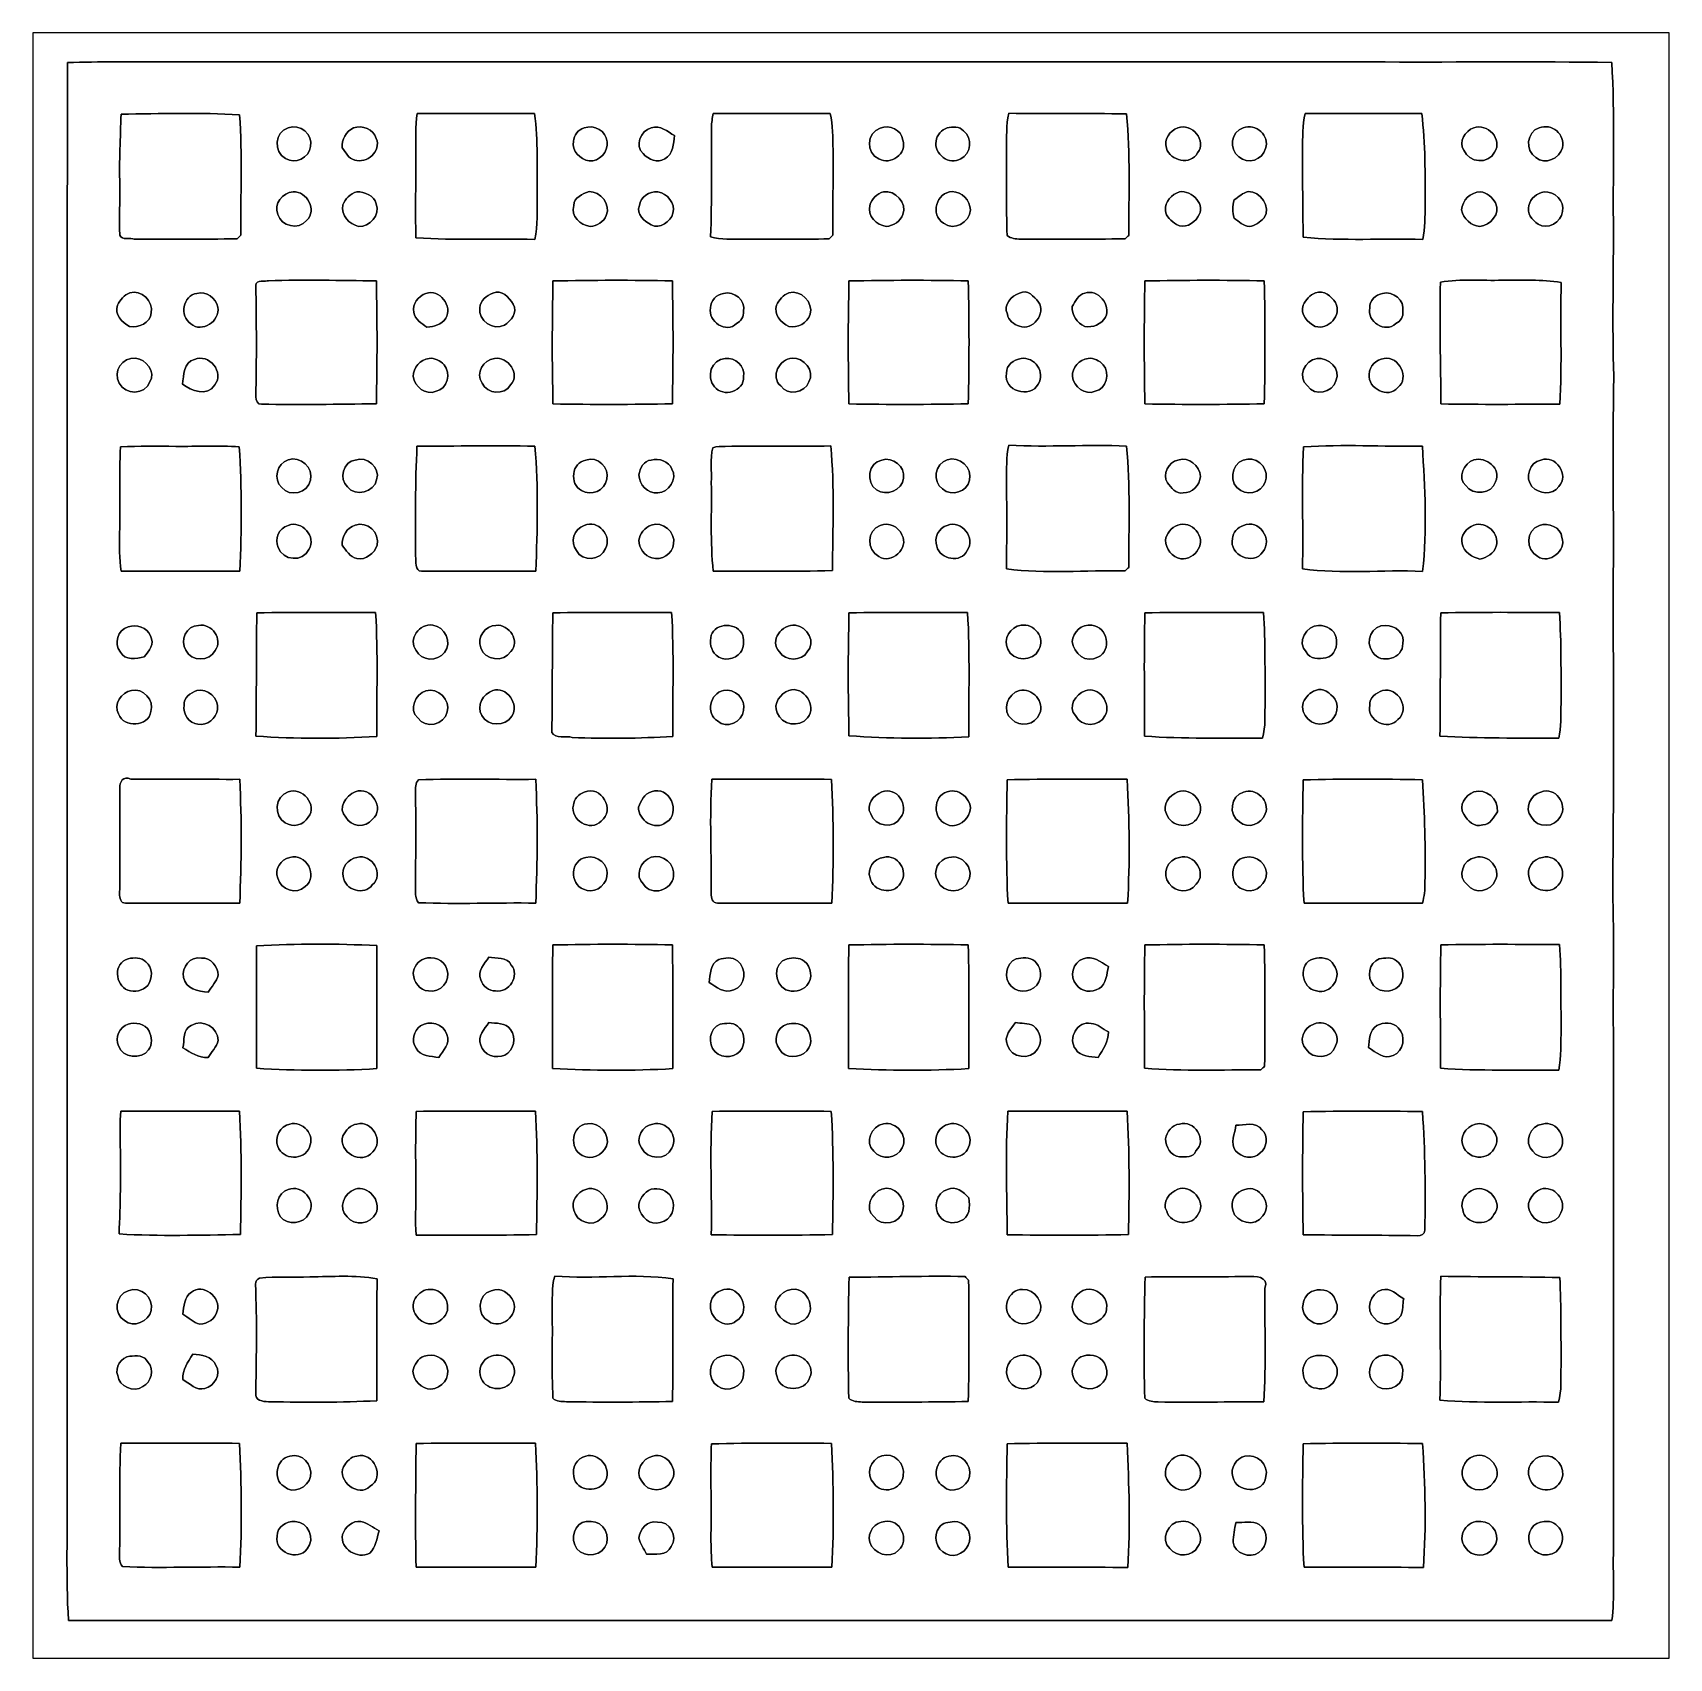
# Model space of a CAD drawing. Header units: centimetres. Extents: x -16.8 to 16.8, y -16.7 to 16.7.
import ezdxf

# ---------------------------------------------------------------- set-up
doc = ezdxf.new("R2010")
doc.units = ezdxf.units.CM
doc.header["$MEASUREMENT"] = 0
doc.layers.add('Layer 1', color=7, linetype='Continuous')

msp = doc.modelspace()

# ---------------------------------------------------------------- linework, layer by layer
at = {"layer": 'Layer 1', "color": 7}
for points, knots in [([(-16.77458, 16.66875), (-16.77458, 16.66875), (16.77458, 16.66875), (16.77458, 16.66875), (16.77458, 16.66875), (16.77458, 16.66875), (16.77458, -16.66875), (16.77458, -16.66875), (16.77458, -16.66875), (16.77458, -16.66875), (-16.77458, -16.66875), (-16.77458, -16.66875), (-16.77458, -16.66875), (-16.77458, -16.66875), (-16.77458, 16.66875), (-16.77458, 16.66875), (-16.77458, 16.66875), (-16.77458, 16.66875), (-16.77458, 16.66875), (-16.77458, 16.66875)], [0, 0, 0, 0, 0.16666667, 0.16666667, 0.16666667, 0.16666667, 0.33333333, 0.33333333, 0.33333333, 0.33333333, 0.5, 0.5, 0.5, 0.5, 0.66666667, 0.66666667, 0.66666667, 0.66666667, 1, 1, 1, 1]), ([(-16.06091, 16.05774), (-16.07961, 6.31331), (-16.06374, -3.43147), (-16.06903, -13.17625), (-16.06903, -13.17625), (-16.0588, -14.08148), (-16.0969, -14.98776), (-16.04186, -15.89229), (-16.04186, -15.89229), (-5.49557, -15.89546), (5.05107, -15.88805), (15.59736, -15.89581), (15.59736, -15.89581), (15.65769, -15.41709), (15.61606, -14.93132), (15.63052, -14.45013), (15.63052, -14.45013), (15.63088, -10.96857), (15.62417, -7.48665), (15.63158, -4.00509), (15.63158, -4.00509), (15.61571, -2.97004), (15.64852, -1.93463), (15.6143, -0.89958), (15.6143, -0.89958), (15.63758, 1.05692), (15.63441, 3.01378), (15.62276, 4.97064), (15.62276, 4.97064), (15.63864, 6.5218), (15.61465, 8.07297), (15.63511, 9.62413), (15.63511, 9.62413), (15.60371, 10.68564), (15.63299, 11.7475), (15.62876, 12.80901), (15.62876, 12.80901), (15.61888, 13.89274), (15.66086, 14.97718), (15.59595, 16.05986), (15.59595, 16.05986), (14.04867, 16.08137), (12.50103, 16.06303), (10.95375, 16.06903), (10.95375, 16.06903), (2.60456, 16.06903), (-5.74428, 16.06903), (-14.09347, 16.06903), (-14.09347, 16.06903), (-14.74929, 16.06867), (-15.40545, 16.07608), (-16.06091, 16.05774)], [0, 0, 0, 0, 0.07142857, 0.07142857, 0.07142857, 0.07142857, 0.14285714, 0.14285714, 0.14285714, 0.14285714, 0.21428571, 0.21428571, 0.21428571, 0.21428571, 0.28571429, 0.28571429, 0.28571429, 0.28571429, 0.35714286, 0.35714286, 0.35714286, 0.35714286, 0.42857143, 0.42857143, 0.42857143, 0.42857143, 0.5, 0.5, 0.5, 0.5, 0.57142857, 0.57142857, 0.57142857, 0.57142857, 0.64285714, 0.64285714, 0.64285714, 0.64285714, 0.71428571, 0.71428571, 0.71428571, 0.71428571, 0.78571429, 0.78571429, 0.78571429, 0.78571429, 0.85714286, 0.85714286, 0.85714286, 0.85714286, 1, 1, 1, 1]), ([(-14.96448, 14.99799), (-14.15415, 15.00752), (-13.34241, 15.03715), (-12.53314, 14.986), (-12.53314, 14.986), (-12.47951, 14.16367), (-12.51232, 13.33853), (-12.51021, 12.51514), (-12.51021, 12.51514), (-12.53525, 12.4901), (-12.56065, 12.4647), (-12.5857, 12.43965), (-12.5857, 12.43965), (-13.28879, 12.43753), (-13.99187, 12.42483), (-14.69461, 12.43612), (-14.69461, 12.43612), (-14.76304, 12.46681), (-14.95319, 12.40437), (-14.98671, 12.51973), (-14.98671, 12.51973), (-15.01493, 12.86404), (-14.97753, 13.20906), (-14.98847, 13.55372), (-14.98847, 13.55372), (-15.00823, 14.03526), (-14.97401, 14.51681), (-14.96448, 14.99799)], [0, 0, 0, 0, 0.125, 0.125, 0.125, 0.125, 0.25, 0.25, 0.25, 0.25, 0.375, 0.375, 0.375, 0.375, 0.5, 0.5, 0.5, 0.5, 0.625, 0.625, 0.625, 0.625, 0.75, 0.75, 0.75, 0.75, 1, 1, 1, 1]), ([(-11.53866, 14.71507), (-11.30088, 14.81984), (-11.02289, 14.57854), (-11.08146, 14.33442), (-11.08146, 14.33442), (-11.1058, 14.10688), (-11.39684, 13.95448), (-11.58981, 14.09171), (-11.58981, 14.09171), (-11.84557, 14.21271), (-11.81806, 14.6431), (-11.53866, 14.71507)], [0, 0, 0, 0, 0.25, 0.25, 0.25, 0.25, 0.5, 0.5, 0.5, 0.5, 1, 1, 1, 1]), ([(-10.19775, 14.71577), (-10.01642, 14.78174), (-9.78676, 14.69249), (-9.73243, 14.50199), (-9.73243, 14.50199), (-9.62448, 14.23458), (-9.9247, 13.97635), (-10.17482, 14.05784), (-10.17482, 14.05784), (-10.29899, 14.08783), (-10.36144, 14.21447), (-10.42917, 14.30937), (-10.42917, 14.30937), (-10.44469, 14.47694), (-10.35156, 14.64769), (-10.19775, 14.71577)], [0, 0, 0, 0, 0.2, 0.2, 0.2, 0.2, 0.4, 0.4, 0.4, 0.4, 0.6, 0.6, 0.6, 0.6, 1, 1, 1, 1]), ([(-8.89529, 15.01316), (-8.09308, 15.01034), (-7.29086, 15.00928), (-6.48864, 15.01352), (-6.48864, 15.01352), (-6.40362, 14.4526), (-6.4456, 13.88251), (-6.43361, 13.31736), (-6.43361, 13.31736), (-6.44172, 13.02209), (-6.41668, 12.71976), (-6.483, 12.42907), (-6.483, 12.42907), (-7.29474, 12.44741), (-8.10754, 12.41213), (-8.91822, 12.46117), (-8.91822, 12.46117), (-8.93798, 13.04537), (-8.91434, 13.62957), (-8.92387, 14.21377), (-8.92387, 14.21377), (-8.91187, 14.47976), (-8.93586, 14.74858), (-8.89529, 15.01316)], [0, 0, 0, 0, 0.14285714, 0.14285714, 0.14285714, 0.14285714, 0.28571429, 0.28571429, 0.28571429, 0.28571429, 0.42857143, 0.42857143, 0.42857143, 0.42857143, 0.57142857, 0.57142857, 0.57142857, 0.57142857, 0.71428571, 0.71428571, 0.71428571, 0.71428571, 1, 1, 1, 1]), ([(-5.47088, 14.71507), (-5.27191, 14.79585), (-5.01156, 14.65121), (-5.00098, 14.43426), (-5.00098, 14.43426), (-4.96958, 14.22753), (-5.16043, 14.02221), (-5.36893, 14.03844), (-5.36893, 14.03844), (-5.55096, 14.07266), (-5.73334, 14.23917), (-5.6896, 14.44202), (-5.6896, 14.44202), (-5.67972, 14.56549), (-5.59223, 14.68226), (-5.47088, 14.71507)], [0, 0, 0, 0, 0.2, 0.2, 0.2, 0.2, 0.4, 0.4, 0.4, 0.4, 0.6, 0.6, 0.6, 0.6, 1, 1, 1, 1]), ([(-4.0954, 14.71577), (-3.90878, 14.78703), (-3.76555, 14.6364), (-3.61633, 14.55949), (-3.61633, 14.55949), (-3.64173, 14.3951), (-3.64278, 14.17002), (-3.81847, 14.08359), (-3.81847, 14.08359), (-3.96487, 13.98164), (-4.15713, 14.06631), (-4.25944, 14.19049), (-4.25944, 14.19049), (-4.44429, 14.34853), (-4.31024, 14.66779), (-4.0954, 14.71577)], [0, 0, 0, 0, 0.2, 0.2, 0.2, 0.2, 0.4, 0.4, 0.4, 0.4, 0.6, 0.6, 0.6, 0.6, 1, 1, 1, 1]), ([(-2.8254, 15.01387), (-2.0253, 15.00964), (-1.2252, 15.00999), (-0.42474, 15.01246), (-0.42474, 15.01246), (-0.36795, 14.76939), (-0.37677, 14.51786), (-0.3683, 14.27021), (-0.3683, 14.27021), (-0.36548, 13.68531), (-0.37112, 13.10005), (-0.37465, 12.51514), (-0.37465, 12.51514), (-0.40005, 12.4901), (-0.4251, 12.4647), (-0.45014, 12.43965), (-0.45014, 12.43965), (-1.03505, 12.43542), (-1.61996, 12.43365), (-2.20486, 12.43154), (-2.20486, 12.43154), (-2.43029, 12.43612), (-2.66065, 12.42201), (-2.87973, 12.48481), (-2.87973, 12.48481), (-2.84621, 13.23128), (-2.86914, 13.97882), (-2.85926, 14.726), (-2.85926, 14.726), (-2.85891, 14.82266), (-2.8448, 14.91897), (-2.8254, 15.01387)], [0, 0, 0, 0, 0.11111111, 0.11111111, 0.11111111, 0.11111111, 0.22222222, 0.22222222, 0.22222222, 0.22222222, 0.33333333, 0.33333333, 0.33333333, 0.33333333, 0.44444444, 0.44444444, 0.44444444, 0.44444444, 0.55555556, 0.55555556, 0.55555556, 0.55555556, 0.66666667, 0.66666667, 0.66666667, 0.66666667, 0.77777778, 0.77777778, 0.77777778, 0.77777778, 1, 1, 1, 1]), ([(0.60078, 14.70907), (0.78881, 14.79197), (1.03964, 14.67767), (1.06151, 14.46706), (1.06151, 14.46706), (1.1624, 14.19684), (0.80363, 13.93366), (0.57291, 14.08359), (0.57291, 14.08359), (0.30268, 14.19542), (0.31503, 14.62546), (0.60078, 14.70907)], [0, 0, 0, 0, 0.25, 0.25, 0.25, 0.25, 0.5, 0.5, 0.5, 0.5, 1, 1, 1, 1]), ([(3.2385, 15.01634), (4.04107, 15.00399), (4.84434, 15.02092), (5.64691, 15.00187), (5.64691, 15.00187), (5.72735, 14.17496), (5.69383, 13.34276), (5.69383, 12.51303), (5.69383, 12.51303), (5.66808, 12.48869), (5.64268, 12.46434), (5.61728, 12.44), (5.61728, 12.44), (4.90255, 12.43577), (4.18783, 12.42801), (3.47345, 12.43542), (3.47345, 12.43542), (3.38032, 12.44353), (3.27342, 12.44177), (3.20181, 12.51197), (3.20181, 12.51197), (3.17465, 13.09758), (3.19899, 13.6839), (3.1877, 14.26986), (3.1877, 14.26986), (3.19511, 14.51857), (3.17288, 14.77363), (3.2385, 15.01634)], [0, 0, 0, 0, 0.125, 0.125, 0.125, 0.125, 0.25, 0.25, 0.25, 0.25, 0.375, 0.375, 0.375, 0.375, 0.5, 0.5, 0.5, 0.5, 0.625, 0.625, 0.625, 0.625, 0.75, 0.75, 0.75, 0.75, 1, 1, 1, 1]), ([(6.69854, 14.71754), (6.98712, 14.83572), (7.30003, 14.44696), (7.106, 14.20319), (7.106, 14.20319), (6.97054, 13.94566), (6.53732, 14.03526), (6.46712, 14.30302), (6.46712, 14.30302), (6.40256, 14.47482), (6.53909, 14.66039), (6.69854, 14.71754)], [0, 0, 0, 0, 0.25, 0.25, 0.25, 0.25, 0.5, 0.5, 0.5, 0.5, 1, 1, 1, 1]), ([(8.04051, 14.71507), (8.29804, 14.82407), (8.59331, 14.55279), (8.49806, 14.29279), (8.49806, 14.29279), (8.43915, 14.0649), (8.12659, 13.94954), (7.95302, 14.12663), (7.95302, 14.12663), (7.73536, 14.27445), (7.79039, 14.64522), (8.04051, 14.71507)], [0, 0, 0, 0, 0.25, 0.25, 0.25, 0.25, 0.5, 0.5, 0.5, 0.5, 1, 1, 1, 1]), ([(9.3091, 15.01493), (10.10602, 15.00787), (10.9026, 15.01281), (11.69952, 15.00999), (11.69952, 15.00999), (11.77925, 14.39051), (11.76796, 13.76433), (11.77114, 13.14097), (11.77114, 13.14097), (11.76196, 12.90391), (11.77572, 12.6619), (11.72034, 12.42907), (11.72034, 12.42907), (10.90436, 12.45411), (10.08521, 12.39414), (9.27135, 12.47634), (9.27135, 12.47634), (9.25724, 13.07394), (9.2583, 13.6719), (9.25583, 14.26986), (9.25583, 14.26986), (9.26183, 14.51822), (9.24842, 14.77151), (9.3091, 15.01493)], [0, 0, 0, 0, 0.14285714, 0.14285714, 0.14285714, 0.14285714, 0.28571429, 0.28571429, 0.28571429, 0.28571429, 0.42857143, 0.42857143, 0.42857143, 0.42857143, 0.57142857, 0.57142857, 0.57142857, 0.57142857, 0.71428571, 0.71428571, 0.71428571, 0.71428571, 1, 1, 1, 1]), ([(12.76667, 14.71754), (13.04396, 14.82231), (13.36887, 14.48259), (13.19283, 14.22012), (13.19283, 14.22012), (13.06759, 13.95906), (12.6686, 14.0021), (12.56242, 14.25716), (12.56242, 14.25716), (12.44741, 14.43214), (12.58711, 14.65721), (12.76667, 14.71754)], [0, 0, 0, 0, 0.25, 0.25, 0.25, 0.25, 0.5, 0.5, 0.5, 0.5, 1, 1, 1, 1]), ([(14.10794, 14.71507), (14.36864, 14.82372), (14.64451, 14.5796), (14.58277, 14.30902), (14.58277, 14.30902), (14.53092, 14.08712), (14.22365, 13.94883), (14.04091, 14.11076), (14.04091, 14.11076), (13.8116, 14.24693), (13.85041, 14.64239), (14.10794, 14.71507)], [0, 0, 0, 0, 0.25, 0.25, 0.25, 0.25, 0.5, 0.5, 0.5, 0.5, 1, 1, 1, 1]), ([(1.97273, 14.71507), (2.08456, 14.74682), (2.2225, 14.74505), (2.30964, 14.65756), (2.30964, 14.65756), (2.4959, 14.51645), (2.46521, 14.18061), (2.24966, 14.08289), (2.24966, 14.08289), (2.02142, 13.93896), (1.68734, 14.18026), (1.7466, 14.4466), (1.7466, 14.4466), (1.75648, 14.57007), (1.85561, 14.67908), (1.97273, 14.71507)], [0, 0, 0, 0, 0.2, 0.2, 0.2, 0.2, 0.4, 0.4, 0.4, 0.4, 0.6, 0.6, 0.6, 0.6, 1, 1, 1, 1]), ([(-3.96028, 13.40838), (-3.76026, 13.3664), (-3.59869, 13.18048), (-3.64913, 12.96494), (-3.64913, 12.96494), (-3.7017, 12.79913), (-3.91971, 12.62768), (-4.09857, 12.72787), (-4.09857, 12.72787), (-4.23686, 12.80548), (-4.40972, 12.9413), (-4.33881, 13.12616), (-4.33881, 13.12616), (-4.3113, 13.30325), (-4.13632, 13.41967), (-3.96028, 13.40838)], [0, 0, 0, 0, 0.2, 0.2, 0.2, 0.2, 0.4, 0.4, 0.4, 0.4, 0.6, 0.6, 0.6, 0.6, 1, 1, 1, 1]), ([(0.66534, 13.40802), (0.90311, 13.44718), (1.16134, 13.1759), (1.06433, 12.94095), (1.06433, 12.94095), (1.01424, 12.79984), (0.86889, 12.70635), (0.72284, 12.69577), (0.72284, 12.69577), (0.52493, 12.71834), (0.33055, 12.91449), (0.387, 13.12651), (0.387, 13.12651), (0.41593, 13.26444), (0.53622, 13.36569), (0.66534, 13.40802)], [0, 0, 0, 0, 0.2, 0.2, 0.2, 0.2, 0.4, 0.4, 0.4, 0.4, 0.6, 0.6, 0.6, 0.6, 1, 1, 1, 1]), ([(6.73276, 13.40697), (6.98641, 13.44683), (7.30215, 13.12227), (7.10918, 12.89367), (7.10918, 12.89367), (7.03086, 12.74974), (6.82378, 12.63756), (6.67279, 12.73775), (6.67279, 12.73775), (6.57366, 12.80548), (6.45301, 12.89191), (6.44631, 13.02314), (6.44631, 13.02314), (6.43008, 13.19989), (6.57613, 13.35052), (6.73276, 13.40697)], [0, 0, 0, 0, 0.2, 0.2, 0.2, 0.2, 0.4, 0.4, 0.4, 0.4, 0.6, 0.6, 0.6, 0.6, 1, 1, 1, 1]), ([(8.14176, 13.40944), (8.39893, 13.42037), (8.61801, 13.09687), (8.47125, 12.86969), (8.47125, 12.86969), (8.38376, 12.79313), (8.2864, 12.7067), (8.16681, 12.69153), (8.16681, 12.69153), (8.04616, 12.7067), (7.94844, 12.79631), (7.85671, 12.86686), (7.85671, 12.86686), (7.81544, 12.9854), (7.81544, 13.12016), (7.85671, 13.23904), (7.85671, 13.23904), (7.94138, 13.30678), (8.03204, 13.38368), (8.14176, 13.40944)], [0, 0, 0, 0, 0.16666667, 0.16666667, 0.16666667, 0.16666667, 0.33333333, 0.33333333, 0.33333333, 0.33333333, 0.5, 0.5, 0.5, 0.5, 0.66666667, 0.66666667, 0.66666667, 0.66666667, 1, 1, 1, 1]), ([(-11.4367, 13.40838), (-11.15448, 13.41931), (-10.93364, 13.02738), (-11.16083, 12.81889), (-11.16083, 12.81889), (-11.32664, 12.61075), (-11.6773, 12.7), (-11.75209, 12.94377), (-11.75209, 12.94377), (-11.83922, 13.16602), (-11.64908, 13.38298), (-11.4367, 13.40838)], [0, 0, 0, 0, 0.25, 0.25, 0.25, 0.25, 0.5, 0.5, 0.5, 0.5, 1, 1, 1, 1]), ([(-10.13037, 13.40697), (-9.97056, 13.40273), (-9.77547, 13.33359), (-9.73243, 13.16143), (-9.73243, 13.16143), (-9.63789, 12.92472), (-9.86614, 12.68589), (-10.0965, 12.69788), (-10.0965, 12.69788), (-10.29088, 12.73704), (-10.45739, 12.92789), (-10.42, 13.13568), (-10.42, 13.13568), (-10.3699, 13.26162), (-10.26089, 13.36781), (-10.13037, 13.40697)], [0, 0, 0, 0, 0.2, 0.2, 0.2, 0.2, 0.4, 0.4, 0.4, 0.4, 0.6, 0.6, 0.6, 0.6, 1, 1, 1, 1]), ([(-5.36963, 13.40944), (-5.13644, 13.41861), (-4.91702, 13.14591), (-5.01791, 12.92331), (-5.01791, 12.92331), (-5.06659, 12.7889), (-5.20735, 12.70564), (-5.34529, 12.69471), (-5.34529, 12.69471), (-5.55061, 12.72505), (-5.75134, 12.89897), (-5.67972, 13.12721), (-5.67972, 13.12721), (-5.6836, 13.28914), (-5.50016, 13.36252), (-5.36963, 13.40944)], [0, 0, 0, 0, 0.2, 0.2, 0.2, 0.2, 0.4, 0.4, 0.4, 0.4, 0.6, 0.6, 0.6, 0.6, 1, 1, 1, 1]), ([(2.07469, 13.40979), (2.26977, 13.40873), (2.44475, 13.22952), (2.44792, 13.03479), (2.44792, 13.03479), (2.43205, 12.78361), (2.11032, 12.58464), (1.899, 12.76526), (1.899, 12.76526), (1.61643, 12.92613), (1.75013, 13.40661), (2.07469, 13.40979)], [0, 0, 0, 0, 0.25, 0.25, 0.25, 0.25, 0.5, 0.5, 0.5, 0.5, 1, 1, 1, 1]), ([(12.90214, 13.40485), (13.0362, 13.39532), (13.14521, 13.28596), (13.21435, 13.17766), (13.21435, 13.17766), (13.31771, 12.95682), (13.11134, 12.71799), (12.89438, 12.69577), (12.89438, 12.69577), (12.70741, 12.70247), (12.55642, 12.85699), (12.51726, 13.03479), (12.51726, 13.03479), (12.52996, 13.23199), (12.70141, 13.4045), (12.90214, 13.40485)], [0, 0, 0, 0, 0.2, 0.2, 0.2, 0.2, 0.4, 0.4, 0.4, 0.4, 0.6, 0.6, 0.6, 0.6, 1, 1, 1, 1]), ([(14.21024, 13.40732), (14.41979, 13.41684), (14.63322, 13.22282), (14.58701, 12.99951), (14.58701, 12.99951), (14.56372, 12.7829), (14.27656, 12.61427), (14.08606, 12.74516), (14.08606, 12.74516), (13.9573, 12.82171), (13.85147, 12.96741), (13.89839, 13.12651), (13.89839, 13.12651), (13.92767, 13.27538), (14.0656, 13.38192), (14.21024, 13.40732)], [0, 0, 0, 0, 0.2, 0.2, 0.2, 0.2, 0.4, 0.4, 0.4, 0.4, 0.6, 0.6, 0.6, 0.6, 1, 1, 1, 1]), ([(-14.78562, 11.33087), (-14.55385, 11.40778), (-14.29173, 11.15801), (-14.34641, 10.92271), (-14.34641, 10.92271), (-14.36299, 10.71915), (-14.60747, 10.60591), (-14.78844, 10.64613), (-14.78844, 10.64613), (-14.94684, 10.72303), (-15.10383, 10.89025), (-15.03609, 11.08428), (-15.03609, 11.08428), (-14.98353, 11.1887), (-14.89886, 11.29101), (-14.78562, 11.33087)], [0, 0, 0, 0, 0.2, 0.2, 0.2, 0.2, 0.4, 0.4, 0.4, 0.4, 0.6, 0.6, 0.6, 0.6, 1, 1, 1, 1]), ([(-12.20258, 11.49279), (-12.19271, 11.6078), (-11.99586, 11.55841), (-11.94188, 11.58346), (-11.94188, 11.58346), (-11.20493, 11.60251), (-10.46762, 11.5891), (-9.73032, 11.58028), (-9.73032, 11.58028), (-9.71162, 10.74032), (-9.71197, 9.9), (-9.73032, 9.06004), (-9.73032, 9.06004), (-10.51489, 9.04663), (-11.29983, 9.03817), (-12.0844, 9.05016), (-12.0844, 9.05016), (-12.17013, 9.0364), (-12.20399, 9.13483), (-12.20258, 9.20397), (-12.20258, 9.20397), (-12.18353, 9.96668), (-12.18706, 10.72974), (-12.20258, 11.49279)], [0, 0, 0, 0, 0.14285714, 0.14285714, 0.14285714, 0.14285714, 0.28571429, 0.28571429, 0.28571429, 0.28571429, 0.42857143, 0.42857143, 0.42857143, 0.42857143, 0.57142857, 0.57142857, 0.57142857, 0.57142857, 0.71428571, 0.71428571, 0.71428571, 0.71428571, 1, 1, 1, 1]), ([(-8.71361, 11.32311), (-8.43809, 11.42894), (-8.15658, 11.05535), (-8.30651, 10.81193), (-8.30651, 10.81193), (-8.39082, 10.68917), (-8.5471, 10.63131), (-8.69209, 10.63096), (-8.69209, 10.63096), (-8.80251, 10.70575), (-8.93974, 10.78794), (-8.96126, 10.93258), (-8.96126, 10.93258), (-9.00536, 11.10756), (-8.86601, 11.26561), (-8.71361, 11.32311)], [0, 0, 0, 0, 0.2, 0.2, 0.2, 0.2, 0.4, 0.4, 0.4, 0.4, 0.6, 0.6, 0.6, 0.6, 1, 1, 1, 1]), ([(-7.33919, 11.32417), (-7.16209, 11.41554), (-7.00899, 11.23774), (-6.92256, 11.10368), (-6.92256, 11.10368), (-6.82449, 10.92623), (-6.97054, 10.76078), (-7.10636, 10.66871), (-7.10636, 10.66871), (-7.32931, 10.55405), (-7.65316, 10.7696), (-7.60554, 11.02607), (-7.60554, 11.02607), (-7.60871, 11.17459), (-7.46689, 11.28113), (-7.33919, 11.32417)], [0, 0, 0, 0, 0.2, 0.2, 0.2, 0.2, 0.4, 0.4, 0.4, 0.4, 0.6, 0.6, 0.6, 0.6, 1, 1, 1, 1]), ([(-6.10941, 11.57746), (-5.29414, 11.59581), (-4.47816, 11.59545), (-3.66254, 11.58064), (-3.66254, 11.58064), (-3.64384, 10.74067), (-3.64419, 9.9), (-3.66254, 9.06004), (-3.66254, 9.06004), (-4.47816, 9.04205), (-5.29378, 9.04205), (-6.10941, 9.05686), (-6.10941, 9.05686), (-6.12846, 9.89683), (-6.1281, 10.7375), (-6.10941, 11.57746)], [0, 0, 0, 0, 0.2, 0.2, 0.2, 0.2, 0.4, 0.4, 0.4, 0.4, 0.6, 0.6, 0.6, 0.6, 1, 1, 1, 1]), ([(-1.27423, 11.33087), (-1.03117, 11.4106), (-0.76235, 11.13684), (-0.83926, 10.89413), (-0.83926, 10.89413), (-0.89147, 10.71774), (-1.09855, 10.60097), (-1.27706, 10.64613), (-1.27706, 10.64613), (-1.43545, 10.72303), (-1.59244, 10.89025), (-1.52471, 11.08428), (-1.52471, 11.08428), (-1.47214, 11.1887), (-1.38748, 11.29101), (-1.27423, 11.33087)], [0, 0, 0, 0, 0.2, 0.2, 0.2, 0.2, 0.4, 0.4, 0.4, 0.4, 0.6, 0.6, 0.6, 0.6, 1, 1, 1, 1]), ([(-0.04163, 11.57746), (0.77364, 11.59581), (1.58962, 11.59545), (2.40524, 11.58064), (2.40524, 11.58064), (2.42394, 10.74067), (2.42358, 9.9), (2.40524, 9.06004), (2.40524, 9.06004), (1.58962, 9.04205), (0.77399, 9.04205), (-0.04163, 9.05686), (-0.04163, 9.05686), (-0.06068, 9.89683), (-0.06033, 10.7375), (-0.04163, 11.57746)], [0, 0, 0, 0, 0.2, 0.2, 0.2, 0.2, 0.4, 0.4, 0.4, 0.4, 0.6, 0.6, 0.6, 0.6, 1, 1, 1, 1]), ([(3.45581, 11.32417), (3.62056, 11.4233), (3.75038, 11.25149), (3.84387, 11.14496), (3.84387, 11.14496), (4.00967, 10.91142), (3.72145, 10.55088), (3.45228, 10.65001), (3.45228, 10.65001), (3.33939, 10.68881), (3.22051, 10.7696), (3.20569, 10.89766), (3.20569, 10.89766), (3.11856, 11.0938), (3.28295, 11.2716), (3.45581, 11.32417)], [0, 0, 0, 0, 0.2, 0.2, 0.2, 0.2, 0.4, 0.4, 0.4, 0.4, 0.6, 0.6, 0.6, 0.6, 1, 1, 1, 1]), ([(4.79425, 11.32946), (5.06271, 11.41942), (5.33753, 11.08498), (5.21758, 10.83486), (5.21758, 10.83486), (5.1368, 10.69093), (4.95159, 10.61332), (4.79107, 10.64683), (4.79107, 10.64683), (4.63374, 10.70645), (4.52437, 10.88849), (4.53425, 11.05323), (4.53425, 11.05323), (4.59916, 11.15766), (4.66196, 11.29771), (4.79425, 11.32946)], [0, 0, 0, 0, 0.2, 0.2, 0.2, 0.2, 0.4, 0.4, 0.4, 0.4, 0.6, 0.6, 0.6, 0.6, 1, 1, 1, 1]), ([(6.02615, 11.57746), (6.84142, 11.59581), (7.65739, 11.59545), (8.47302, 11.58064), (8.47302, 11.58064), (8.49171, 10.74067), (8.49136, 9.9), (8.47302, 9.06004), (8.47302, 9.06004), (7.65739, 9.04205), (6.84177, 9.04205), (6.02615, 9.05686), (6.02615, 9.05686), (6.0071, 9.89683), (6.00745, 10.7375), (6.02615, 11.57746)], [0, 0, 0, 0, 0.2, 0.2, 0.2, 0.2, 0.4, 0.4, 0.4, 0.4, 0.6, 0.6, 0.6, 0.6, 1, 1, 1, 1]), ([(12.08476, 11.55559), (12.50315, 11.62156), (12.93001, 11.58064), (13.35264, 11.59228), (13.35264, 11.59228), (13.75339, 11.58557), (14.16156, 11.61697), (14.55879, 11.5443), (14.55879, 11.5443), (14.53515, 10.7128), (14.58136, 9.87989), (14.52986, 9.04946), (14.52986, 9.04946), (13.71776, 9.05051), (12.90567, 9.03958), (12.09393, 9.05686), (12.09393, 9.05686), (12.08969, 9.88907), (12.05971, 10.7248), (12.08476, 11.55559)], [0, 0, 0, 0, 0.16666667, 0.16666667, 0.16666667, 0.16666667, 0.33333333, 0.33333333, 0.33333333, 0.33333333, 0.5, 0.5, 0.5, 0.5, 0.66666667, 0.66666667, 0.66666667, 0.66666667, 1, 1, 1, 1]), ([(-13.40803, 11.32381), (-13.21364, 11.37179), (-13.01503, 11.22927), (-12.98222, 11.03736), (-12.98222, 11.03736), (-12.92472, 10.75796), (-13.30678, 10.49972), (-13.53361, 10.70116), (-13.53361, 10.70116), (-13.77421, 10.85991), (-13.69871, 11.27725), (-13.40803, 11.32381)], [0, 0, 0, 0, 0.25, 0.25, 0.25, 0.25, 0.5, 0.5, 0.5, 0.5, 1, 1, 1, 1]), ([(-2.61373, 11.32346), (-2.40242, 11.3725), (-2.15018, 11.18447), (-2.20239, 10.95234), (-2.20239, 10.95234), (-2.1971, 10.85215), (-2.25143, 10.74984), (-2.34562, 10.70645), (-2.34562, 10.70645), (-2.55129, 10.49126), (-2.94605, 10.74773), (-2.87726, 11.02572), (-2.87726, 11.02572), (-2.88608, 11.17635), (-2.75378, 11.29877), (-2.61373, 11.32346)], [0, 0, 0, 0, 0.2, 0.2, 0.2, 0.2, 0.4, 0.4, 0.4, 0.4, 0.6, 0.6, 0.6, 0.6, 1, 1, 1, 1]), ([(9.52077, 11.33087), (9.69574, 11.40001), (9.84321, 11.26067), (9.93352, 11.13261), (9.93352, 11.13261), (10.06828, 10.87684), (9.78782, 10.56252), (9.51794, 10.64613), (9.51794, 10.64613), (9.35955, 10.72303), (9.20256, 10.89025), (9.27029, 11.08428), (9.27029, 11.08428), (9.32251, 11.1887), (9.40717, 11.29101), (9.52077, 11.33087)], [0, 0, 0, 0, 0.2, 0.2, 0.2, 0.2, 0.4, 0.4, 0.4, 0.4, 0.6, 0.6, 0.6, 0.6, 1, 1, 1, 1]), ([(10.89766, 11.32346), (11.11038, 11.37285), (11.35803, 11.18447), (11.31076, 10.95234), (11.31076, 10.95234), (11.3284, 10.84651), (11.26737, 10.74738), (11.16647, 10.70575), (11.16647, 10.70575), (10.95834, 10.49337), (10.56569, 10.74667), (10.63413, 11.02572), (10.63413, 11.02572), (10.62531, 11.17635), (10.75761, 11.29877), (10.89766, 11.32346)], [0, 0, 0, 0, 0.2, 0.2, 0.2, 0.2, 0.4, 0.4, 0.4, 0.4, 0.6, 0.6, 0.6, 0.6, 1, 1, 1, 1]), ([(-13.45636, 9.96703), (-13.16214, 10.10038), (-12.83688, 9.70245), (-13.04361, 9.44421), (-13.04361, 9.44421), (-13.19918, 9.1948), (-13.52056, 9.32356), (-13.70365, 9.46185), (-13.70365, 9.46185), (-13.68108, 9.64071), (-13.68002, 9.91341), (-13.45636, 9.96703)], [0, 0, 0, 0, 0.25, 0.25, 0.25, 0.25, 0.5, 0.5, 0.5, 0.5, 1, 1, 1, 1]), ([(-14.66921, 9.9949), (-14.45189, 9.97162), (-14.24799, 9.71973), (-14.37287, 9.5056), (-14.37287, 9.5056), (-14.46636, 9.23996), (-14.88546, 9.23043), (-15.00011, 9.48302), (-15.00011, 9.48302), (-15.14228, 9.71691), (-14.93732, 10.01642), (-14.66921, 9.9949)], [0, 0, 0, 0, 0.25, 0.25, 0.25, 0.25, 0.5, 0.5, 0.5, 0.5, 1, 1, 1, 1]), ([(-8.6487, 9.9889), (-8.53369, 10.00513), (-8.41869, 9.94339), (-8.34284, 9.86014), (-8.34284, 9.86014), (-8.18833, 9.69045), (-8.27264, 9.3599), (-8.50653, 9.31545), (-8.50653, 9.31545), (-8.7189, 9.22232), (-8.94433, 9.41282), (-8.97326, 9.61743), (-8.97326, 9.61743), (-8.98243, 9.80122), (-8.82826, 9.96632), (-8.6487, 9.9889)], [0, 0, 0, 0, 0.2, 0.2, 0.2, 0.2, 0.4, 0.4, 0.4, 0.4, 0.6, 0.6, 0.6, 0.6, 1, 1, 1, 1]), ([(-7.3085, 9.9882), (-7.03192, 10.03653), (-6.76981, 9.66893), (-6.97724, 9.44562), (-6.97724, 9.44562), (-7.10494, 9.22831), (-7.45808, 9.25512), (-7.56038, 9.47914), (-7.56038, 9.47914), (-7.70326, 9.69151), (-7.53322, 9.95362), (-7.3085, 9.9882)], [0, 0, 0, 0, 0.25, 0.25, 0.25, 0.25, 0.5, 0.5, 0.5, 0.5, 1, 1, 1, 1]), ([(-2.58092, 9.9882), (-2.37349, 10.01748), (-2.165, 9.82909), (-2.20169, 9.61108), (-2.20169, 9.61108), (-2.18087, 9.31227), (-2.62643, 9.17928), (-2.79859, 9.40788), (-2.79859, 9.40788), (-2.98062, 9.61002), (-2.86138, 9.97303), (-2.58092, 9.9882)], [0, 0, 0, 0, 0.25, 0.25, 0.25, 0.25, 0.5, 0.5, 0.5, 0.5, 1, 1, 1, 1]), ([(-1.20509, 9.99102), (-0.96661, 10.01466), (-0.73448, 9.73314), (-0.86148, 9.50595), (-0.86148, 9.50595), (-0.95285, 9.2837), (-1.29611, 9.21067), (-1.43898, 9.42657), (-1.43898, 9.42657), (-1.66264, 9.61531), (-1.46967, 9.98044), (-1.20509, 9.99102)], [0, 0, 0, 0, 0.25, 0.25, 0.25, 0.25, 0.5, 0.5, 0.5, 0.5, 1, 1, 1, 1]), ([(3.48686, 9.9882), (3.75885, 10.03335), (3.99591, 9.69716), (3.83752, 9.46256), (3.83752, 9.46256), (3.67806, 9.15494), (3.10903, 9.32039), (3.19052, 9.68516), (3.19052, 9.68516), (3.17959, 9.85097), (3.33622, 9.96844), (3.48686, 9.9882)], [0, 0, 0, 0, 0.25, 0.25, 0.25, 0.25, 0.5, 0.5, 0.5, 0.5, 1, 1, 1, 1]), ([(4.86269, 9.9889), (4.97769, 10.00513), (5.09235, 9.94339), (5.16855, 9.86014), (5.16855, 9.86014), (5.32306, 9.69045), (5.23875, 9.3599), (5.00486, 9.31545), (5.00486, 9.31545), (4.79249, 9.22232), (4.56706, 9.41282), (4.53813, 9.61743), (4.53813, 9.61743), (4.52896, 9.80122), (4.68312, 9.96632), (4.86269, 9.9889)], [0, 0, 0, 0, 0.2, 0.2, 0.2, 0.2, 0.4, 0.4, 0.4, 0.4, 0.6, 0.6, 0.6, 0.6, 1, 1, 1, 1]), ([(9.55393, 9.98926), (9.785, 10.01995), (10.05805, 9.76454), (9.94163, 9.53206), (9.94163, 9.53206), (9.87002, 9.29005), (9.50383, 9.20186), (9.35602, 9.42622), (9.35602, 9.42622), (9.14012, 9.60896), (9.30063, 9.95116), (9.55393, 9.98926)], [0, 0, 0, 0, 0.25, 0.25, 0.25, 0.25, 0.5, 0.5, 0.5, 0.5, 1, 1, 1, 1]), ([(10.93047, 9.9889), (11.23915, 10.03617), (11.45787, 9.59344), (11.21198, 9.38953), (11.21198, 9.38953), (11.00808, 9.15741), (10.59392, 9.37084), (10.62179, 9.66223), (10.62179, 9.66223), (10.62461, 9.83262), (10.76466, 9.96985), (10.93047, 9.9889)], [0, 0, 0, 0, 0.25, 0.25, 0.25, 0.25, 0.5, 0.5, 0.5, 0.5, 1, 1, 1, 1]), ([(-14.97259, 8.17562), (-14.59618, 8.19221), (-14.21906, 8.19221), (-13.84194, 8.1855), (-13.84194, 8.1855), (-13.40803, 8.18092), (-12.97305, 8.20808), (-12.53984, 8.17457), (-12.53984, 8.17457), (-12.48481, 7.32719), (-12.49151, 6.47559), (-12.52961, 5.62751), (-12.52961, 5.62751), (-13.33959, 5.62469), (-14.14956, 5.62857), (-14.95954, 5.62504), (-14.95954, 5.62504), (-15.00893, 5.88222), (-14.98635, 6.14645), (-14.99517, 6.40644), (-14.99517, 6.40644), (-14.96766, 6.99594), (-15.01316, 7.58649), (-14.97259, 8.17562)], [0, 0, 0, 0, 0.14285714, 0.14285714, 0.14285714, 0.14285714, 0.28571429, 0.28571429, 0.28571429, 0.28571429, 0.42857143, 0.42857143, 0.42857143, 0.42857143, 0.57142857, 0.57142857, 0.57142857, 0.57142857, 0.71428571, 0.71428571, 0.71428571, 0.71428571, 1, 1, 1, 1]), ([(-8.89741, 8.18832), (-8.09237, 8.18903), (-7.28698, 8.20632), (-6.48194, 8.18903), (-6.48194, 8.18903), (-6.40292, 7.33848), (-6.43043, 6.48017), (-6.46183, 5.62751), (-6.46183, 5.62751), (-7.24253, 5.63245), (-8.02323, 5.61552), (-8.80357, 5.62751), (-8.80357, 5.62751), (-8.95174, 5.61693), (-8.9094, 5.85082), (-8.92598, 5.93055), (-8.92598, 5.93055), (-8.92739, 6.68302), (-8.9341, 7.4362), (-8.89741, 8.18832)], [0, 0, 0, 0, 0.16666667, 0.16666667, 0.16666667, 0.16666667, 0.33333333, 0.33333333, 0.33333333, 0.33333333, 0.5, 0.5, 0.5, 0.5, 0.66666667, 0.66666667, 0.66666667, 0.66666667, 1, 1, 1, 1]), ([(-2.83069, 8.15799), (-2.75061, 8.18938), (-2.66241, 8.18233), (-2.5781, 8.18586), (-2.5781, 8.18586), (-1.85738, 8.1915), (-1.13665, 8.1855), (-0.41557, 8.19326), (-0.41557, 8.19326), (-0.33408, 7.34448), (-0.37324, 6.4897), (-0.38171, 5.63809), (-0.38171, 5.63809), (-1.19592, 5.61587), (-2.01048, 5.63104), (-2.82469, 5.62469), (-2.82469, 5.62469), (-2.88749, 6.22759), (-2.85362, 6.83577), (-2.8642, 7.44079), (-2.8642, 7.44079), (-2.84762, 7.67821), (-2.89489, 7.92515), (-2.83069, 8.15799)], [0, 0, 0, 0, 0.14285714, 0.14285714, 0.14285714, 0.14285714, 0.28571429, 0.28571429, 0.28571429, 0.28571429, 0.42857143, 0.42857143, 0.42857143, 0.42857143, 0.57142857, 0.57142857, 0.57142857, 0.57142857, 0.71428571, 0.71428571, 0.71428571, 0.71428571, 1, 1, 1, 1]), ([(3.23885, 8.21055), (4.04107, 8.16222), (4.84434, 8.22995), (5.64727, 8.19256), (5.64727, 8.19256), (5.72699, 7.36565), (5.69383, 6.5338), (5.69383, 5.70442), (5.69383, 5.70442), (5.66808, 5.68007), (5.64268, 5.65573), (5.61728, 5.63139), (5.61728, 5.63139), (4.80801, 5.65009), (3.99097, 5.56754), (3.18594, 5.67126), (3.18594, 5.67126), (3.19581, 6.2678), (3.19334, 6.8647), (3.1877, 7.46125), (3.1877, 7.46125), (3.1937, 7.71102), (3.17394, 7.96643), (3.23885, 8.21055)], [0, 0, 0, 0, 0.14285714, 0.14285714, 0.14285714, 0.14285714, 0.28571429, 0.28571429, 0.28571429, 0.28571429, 0.42857143, 0.42857143, 0.42857143, 0.42857143, 0.57142857, 0.57142857, 0.57142857, 0.57142857, 0.71428571, 0.71428571, 0.71428571, 0.71428571, 1, 1, 1, 1]), ([(9.27806, 8.17633), (10.08944, 8.23101), (10.90224, 8.17668), (11.71434, 8.19044), (11.71434, 8.19044), (11.75808, 7.33601), (11.82123, 6.47488), (11.7161, 5.62257), (11.7161, 5.62257), (10.89625, 5.6575), (10.06863, 5.56507), (9.25371, 5.67126), (9.25371, 5.67126), (9.277, 6.50593), (9.23361, 7.34201), (9.27806, 8.17633)], [0, 0, 0, 0, 0.2, 0.2, 0.2, 0.2, 0.4, 0.4, 0.4, 0.4, 0.6, 0.6, 0.6, 0.6, 1, 1, 1, 1]), ([(-11.53971, 7.90787), (-11.28959, 8.00523), (-11.01372, 7.73959), (-11.08251, 7.49018), (-11.08251, 7.49018), (-11.12626, 7.23265), (-11.50832, 7.13493), (-11.67024, 7.34483), (-11.67024, 7.34483), (-11.8551, 7.50217), (-11.76655, 7.84366), (-11.53971, 7.90787)], [0, 0, 0, 0, 0.25, 0.25, 0.25, 0.25, 0.5, 0.5, 0.5, 0.5, 1, 1, 1, 1]), ([(-10.16318, 7.90504), (-9.92293, 7.99077), (-9.64424, 7.75088), (-9.72397, 7.50182), (-9.72397, 7.50182), (-9.77159, 7.24359), (-10.15894, 7.14763), (-10.32157, 7.35295), (-10.32157, 7.35295), (-10.50043, 7.5117), (-10.41259, 7.88106), (-10.16318, 7.90504)], [0, 0, 0, 0, 0.25, 0.25, 0.25, 0.25, 0.5, 0.5, 0.5, 0.5, 1, 1, 1, 1]), ([(-5.43489, 7.90363), (-5.20312, 7.99042), (-4.93854, 7.75229), (-5.00768, 7.51029), (-5.00768, 7.51029), (-5.03379, 7.28239), (-5.33506, 7.15327), (-5.52238, 7.28274), (-5.52238, 7.28274), (-5.77956, 7.40763), (-5.72699, 7.86236), (-5.43489, 7.90363)], [0, 0, 0, 0, 0.25, 0.25, 0.25, 0.25, 0.5, 0.5, 0.5, 0.5, 1, 1, 1, 1]), ([(-4.09575, 7.90575), (-3.93277, 7.95055), (-3.74086, 7.87964), (-3.67206, 7.72125), (-3.67206, 7.72125), (-3.54648, 7.51769), (-3.73909, 7.23971), (-3.96169, 7.23053), (-3.96169, 7.23053), (-4.16983, 7.21113), (-4.34269, 7.40339), (-4.34763, 7.59848), (-4.34763, 7.59848), (-4.32823, 7.73289), (-4.24639, 7.89129), (-4.09575, 7.90575)], [0, 0, 0, 0, 0.2, 0.2, 0.2, 0.2, 0.4, 0.4, 0.4, 0.4, 0.6, 0.6, 0.6, 0.6, 1, 1, 1, 1]), ([(0.63253, 7.90363), (0.85019, 7.98266), (1.1243, 7.76887), (1.07527, 7.53145), (1.07527, 7.53145), (1.05093, 7.28521), (0.71967, 7.14939), (0.52282, 7.29615), (0.52282, 7.29615), (0.29245, 7.43867), (0.35348, 7.86165), (0.63253, 7.90363)], [0, 0, 0, 0, 0.25, 0.25, 0.25, 0.25, 0.5, 0.5, 0.5, 0.5, 1, 1, 1, 1]), ([(1.97273, 7.90646), (2.22215, 8.00594), (2.49731, 7.73889), (2.42888, 7.49018), (2.42888, 7.49018), (2.38725, 7.25029), (2.05634, 7.14939), (1.87854, 7.31132), (1.87854, 7.31132), (1.66123, 7.45631), (1.71626, 7.84013), (1.97273, 7.90646)], [0, 0, 0, 0, 0.25, 0.25, 0.25, 0.25, 0.5, 0.5, 0.5, 0.5, 1, 1, 1, 1]), ([(6.69996, 7.90469), (6.93455, 7.98724), (7.13669, 7.78581), (7.16809, 7.56744), (7.16809, 7.56744), (7.14622, 7.39563), (6.99417, 7.21995), (6.81002, 7.2323), (6.81002, 7.2323), (6.65551, 7.20337), (6.56837, 7.3406), (6.48758, 7.43938), (6.48758, 7.43938), (6.37857, 7.61294), (6.50769, 7.86306), (6.69996, 7.90469)], [0, 0, 0, 0, 0.2, 0.2, 0.2, 0.2, 0.4, 0.4, 0.4, 0.4, 0.6, 0.6, 0.6, 0.6, 1, 1, 1, 1]), ([(8.04263, 7.90363), (8.27934, 7.99677), (8.54463, 7.78192), (8.51323, 7.53604), (8.51323, 7.53604), (8.49383, 7.29791), (8.18832, 7.14551), (7.98901, 7.28274), (7.98901, 7.28274), (7.74206, 7.40516), (7.78087, 7.82249), (8.04263, 7.90363)], [0, 0, 0, 0, 0.25, 0.25, 0.25, 0.25, 0.5, 0.5, 0.5, 0.5, 1, 1, 1, 1]), ([(12.76738, 7.90681), (13.01609, 7.98336), (13.34417, 7.72724), (13.2147, 7.45984), (13.2147, 7.45984), (13.14097, 7.2009), (12.74904, 7.16986), (12.60228, 7.38082), (12.60228, 7.38082), (12.42483, 7.54168), (12.56559, 7.84401), (12.76738, 7.90681)], [0, 0, 0, 0, 0.25, 0.25, 0.25, 0.25, 0.5, 0.5, 0.5, 0.5, 1, 1, 1, 1]), ([(14.14392, 7.90399), (14.4459, 8.02675), (14.73553, 7.59072), (14.50869, 7.36318), (14.50869, 7.36318), (14.38381, 7.17656), (14.09418, 7.20549), (13.96012, 7.36282), (13.96012, 7.36282), (13.80878, 7.53851), (13.90721, 7.86624), (14.14392, 7.90399)], [0, 0, 0, 0, 0.25, 0.25, 0.25, 0.25, 0.5, 0.5, 0.5, 0.5, 1, 1, 1, 1]), ([(8.04298, 6.56131), (8.36154, 6.7116), (8.65752, 6.27133), (8.44056, 6.02298), (8.44056, 6.02298), (8.25571, 5.72417), (7.73889, 5.96018), (7.82108, 6.29285), (7.82108, 6.29285), (7.82849, 6.41914), (7.92586, 6.52321), (8.04298, 6.56131)], [0, 0, 0, 0, 0.25, 0.25, 0.25, 0.25, 0.5, 0.5, 0.5, 0.5, 1, 1, 1, 1]), ([(-11.53866, 6.5659), (-11.25996, 6.67844), (-10.9474, 6.32742), (-11.11603, 6.07236), (-11.11603, 6.07236), (-11.22609, 5.80108), (-11.65507, 5.84482), (-11.74327, 6.1087), (-11.74327, 6.1087), (-11.82617, 6.28756), (-11.72351, 6.51228), (-11.53866, 6.5659)], [0, 0, 0, 0, 0.25, 0.25, 0.25, 0.25, 0.5, 0.5, 0.5, 0.5, 1, 1, 1, 1]), ([(-10.16353, 6.56625), (-9.91235, 6.66433), (-9.65412, 6.40962), (-9.71691, 6.15632), (-9.71691, 6.15632), (-9.76736, 5.99369), (-9.9508, 5.84376), (-10.13037, 5.88539), (-10.13037, 5.88539), (-10.27007, 5.91891), (-10.35544, 6.04837), (-10.43023, 6.15985), (-10.43023, 6.15985), (-10.43658, 6.32848), (-10.33851, 6.52639), (-10.16353, 6.56625)], [0, 0, 0, 0, 0.2, 0.2, 0.2, 0.2, 0.4, 0.4, 0.4, 0.4, 0.6, 0.6, 0.6, 0.6, 1, 1, 1, 1]), ([(-5.46841, 6.56167), (-5.18548, 6.69607), (-4.89409, 6.34683), (-5.03132, 6.09071), (-5.03132, 6.09071), (-5.11986, 5.83918), (-5.51074, 5.80743), (-5.62751, 6.04908), (-5.62751, 6.04908), (-5.77109, 6.21136), (-5.67302, 6.50346), (-5.46841, 6.56167)], [0, 0, 0, 0, 0.25, 0.25, 0.25, 0.25, 0.5, 0.5, 0.5, 0.5, 1, 1, 1, 1]), ([(-4.09646, 6.56837), (-3.86327, 6.65798), (-3.58669, 6.42726), (-3.64031, 6.18596), (-3.64031, 6.18596), (-3.65407, 5.97853), (-3.88796, 5.83741), (-4.07988, 5.8988), (-4.07988, 5.8988), (-4.23757, 5.93972), (-4.34375, 6.10129), (-4.3494, 6.25898), (-4.3494, 6.25898), (-4.32964, 6.39586), (-4.22593, 6.52145), (-4.09646, 6.56837)], [0, 0, 0, 0, 0.2, 0.2, 0.2, 0.2, 0.4, 0.4, 0.4, 0.4, 0.6, 0.6, 0.6, 0.6, 1, 1, 1, 1]), ([(0.60043, 6.56026), (0.77646, 6.63822), (0.97614, 6.54121), (1.04281, 6.36905), (1.04281, 6.36905), (1.20227, 6.09988), (0.82268, 5.74781), (0.56762, 5.92772), (0.56762, 5.92772), (0.31715, 6.05261), (0.31715, 6.47453), (0.60043, 6.56026)], [0, 0, 0, 0, 0.25, 0.25, 0.25, 0.25, 0.5, 0.5, 0.5, 0.5, 1, 1, 1, 1]), ([(1.97273, 6.5659), (2.26766, 6.68408), (2.56399, 6.30343), (2.38301, 6.04873), (2.38301, 6.04873), (2.2546, 5.78026), (1.82492, 5.86458), (1.76036, 6.13551), (1.76036, 6.13551), (1.69228, 6.30978), (1.79881, 6.51475), (1.97273, 6.5659)], [0, 0, 0, 0, 0.25, 0.25, 0.25, 0.25, 0.5, 0.5, 0.5, 0.5, 1, 1, 1, 1]), ([(6.69854, 6.56837), (6.97477, 6.68267), (7.28874, 6.32072), (7.1187, 6.07589), (7.1187, 6.07589), (7.05309, 5.94607), (6.90351, 5.86881), (6.76028, 5.88045), (6.76028, 5.88045), (6.58354, 5.9115), (6.45125, 6.08365), (6.4456, 6.25898), (6.4456, 6.25898), (6.46536, 6.39551), (6.56872, 6.52145), (6.69854, 6.56837)], [0, 0, 0, 0, 0.2, 0.2, 0.2, 0.2, 0.4, 0.4, 0.4, 0.4, 0.6, 0.6, 0.6, 0.6, 1, 1, 1, 1]), ([(12.76667, 6.56837), (13.02067, 6.66221), (13.30219, 6.39516), (13.22917, 6.13692), (13.22917, 6.13692), (13.18119, 5.99405), (13.03584, 5.8995), (12.89403, 5.8734), (12.89403, 5.8734), (12.73739, 5.91009), (12.5603, 6.01274), (12.52784, 6.1849), (12.52784, 6.1849), (12.48304, 6.34859), (12.61851, 6.51439), (12.76667, 6.56837)], [0, 0, 0, 0, 0.2, 0.2, 0.2, 0.2, 0.4, 0.4, 0.4, 0.4, 0.6, 0.6, 0.6, 0.6, 1, 1, 1, 1]), ([(14.11217, 6.5599), (14.29279, 6.64175), (14.55596, 6.52039), (14.5736, 6.3179), (14.5736, 6.3179), (14.67026, 6.04979), (14.31431, 5.76227), (14.07901, 5.92772), (14.07901, 5.92772), (13.82854, 6.05261), (13.82818, 6.47488), (14.11217, 6.5599)], [0, 0, 0, 0, 0.25, 0.25, 0.25, 0.25, 0.5, 0.5, 0.5, 0.5, 1, 1, 1, 1]), ([(-12.18036, 4.76885), (-11.36897, 4.79037), (-10.55758, 4.77837), (-9.74584, 4.77943), (-9.74584, 4.77943), (-9.69363, 3.93241), (-9.72644, 3.08292), (-9.72009, 2.23485), (-9.72009, 2.23485), (-10.54559, 2.18722), (-11.37532, 2.18299), (-12.20011, 2.24508), (-12.20011, 2.24508), (-12.18459, 3.0861), (-12.19482, 3.92783), (-12.18036, 4.76885)], [0, 0, 0, 0, 0.2, 0.2, 0.2, 0.2, 0.4, 0.4, 0.4, 0.4, 0.6, 0.6, 0.6, 0.6, 1, 1, 1, 1]), ([(-6.11293, 4.76885), (-5.30154, 4.79037), (-4.4898, 4.77837), (-3.67806, 4.77943), (-3.67806, 4.77943), (-3.62585, 3.93347), (-3.65901, 3.08504), (-3.65231, 2.23802), (-3.65231, 2.23802), (-4.33811, 2.19287), (-5.02744, 2.18969), (-5.71394, 2.21474), (-5.71394, 2.21474), (-5.83671, 2.26519), (-6.06143, 2.17099), (-6.13093, 2.3174), (-6.13093, 2.3174), (-6.12352, 3.13408), (-6.12316, 3.95182), (-6.11293, 4.76885)], [0, 0, 0, 0, 0.16666667, 0.16666667, 0.16666667, 0.16666667, 0.33333333, 0.33333333, 0.33333333, 0.33333333, 0.5, 0.5, 0.5, 0.5, 0.66666667, 0.66666667, 0.66666667, 0.66666667, 1, 1, 1, 1]), ([(-0.04163, 4.76885), (0.7687, 4.79002), (1.57903, 4.77873), (2.38972, 4.77943), (2.38972, 4.77943), (2.44158, 3.931), (2.40912, 3.08081), (2.41582, 2.23132), (2.41582, 2.23132), (1.59738, 2.1844), (0.77576, 2.18934), (-0.04163, 2.25072), (-0.04163, 2.25072), (-0.06033, 3.08998), (-0.06033, 3.92959), (-0.04163, 4.76885)], [0, 0, 0, 0, 0.2, 0.2, 0.2, 0.2, 0.4, 0.4, 0.4, 0.4, 0.6, 0.6, 0.6, 0.6, 1, 1, 1, 1]), ([(6.02439, 4.76885), (6.83507, 4.79002), (7.64646, 4.77837), (8.45749, 4.77943), (8.45749, 4.77943), (8.49701, 4.16913), (8.4836, 3.55706), (8.4896, 2.94569), (8.4896, 2.94569), (8.48007, 2.69734), (8.50406, 2.44193), (8.43844, 2.19886), (8.43844, 2.19886), (7.63058, 2.21509), (6.82166, 2.1784), (6.01557, 2.24473), (6.01557, 2.24473), (6.01698, 3.0861), (6.00534, 3.92783), (6.02439, 4.76885)], [0, 0, 0, 0, 0.16666667, 0.16666667, 0.16666667, 0.16666667, 0.33333333, 0.33333333, 0.33333333, 0.33333333, 0.5, 0.5, 0.5, 0.5, 0.66666667, 0.66666667, 0.66666667, 0.66666667, 1, 1, 1, 1]), ([(12.0904, 4.76885), (12.90038, 4.79037), (13.71106, 4.77873), (14.52174, 4.77908), (14.52174, 4.77908), (14.56584, 4.15749), (14.55208, 3.53342), (14.55737, 2.91042), (14.55737, 2.91042), (14.5482, 2.6737), (14.56302, 2.43134), (14.50728, 2.19886), (14.50728, 2.19886), (13.69589, 2.20839), (12.8838, 2.1904), (12.07382, 2.24437), (12.07382, 2.24437), (12.08864, 3.08575), (12.07382, 3.92747), (12.0904, 4.76885)], [0, 0, 0, 0, 0.16666667, 0.16666667, 0.16666667, 0.16666667, 0.33333333, 0.33333333, 0.33333333, 0.33333333, 0.5, 0.5, 0.5, 0.5, 0.66666667, 0.66666667, 0.66666667, 0.66666667, 1, 1, 1, 1]), ([(-14.81949, 4.48416), (-14.64698, 4.5466), (-14.43073, 4.47287), (-14.36299, 4.29789), (-14.36299, 4.29789), (-14.27163, 4.13138), (-14.38134, 3.98533), (-14.49035, 3.87174), (-14.49035, 3.87174), (-14.64804, 3.81494), (-14.88511, 3.79518), (-14.97683, 3.96804), (-14.97683, 3.96804), (-15.12111, 4.13808), (-15.03257, 4.42771), (-14.81949, 4.48416)], [0, 0, 0, 0, 0.2, 0.2, 0.2, 0.2, 0.4, 0.4, 0.4, 0.4, 0.6, 0.6, 0.6, 0.6, 1, 1, 1, 1]), ([(-13.37628, 4.51309), (-13.10605, 4.56741), (-12.86616, 4.22381), (-13.03196, 4.00226), (-13.03196, 4.00226), (-13.14803, 3.77119), (-13.52515, 3.76343), (-13.63592, 4.00297), (-13.63592, 4.00297), (-13.76715, 4.20476), (-13.62393, 4.51097), (-13.37628, 4.51309)], [0, 0, 0, 0, 0.25, 0.25, 0.25, 0.25, 0.5, 0.5, 0.5, 0.5, 1, 1, 1, 1]), ([(-8.57462, 4.51802), (-8.32273, 4.49086), (-8.17245, 4.15925), (-8.33332, 3.95923), (-8.33332, 3.95923), (-8.46561, 3.76731), (-8.81944, 3.77825), (-8.91258, 4.00121), (-8.91258, 4.00121), (-9.09108, 4.22663), (-8.8452, 4.56459), (-8.57462, 4.51802)], [0, 0, 0, 0, 0.25, 0.25, 0.25, 0.25, 0.5, 0.5, 0.5, 0.5, 1, 1, 1, 1]), ([(-7.27781, 4.51379), (-7.0104, 4.54766), (-6.76804, 4.18112), (-6.97548, 3.97686), (-6.97548, 3.97686), (-7.11412, 3.74509), (-7.51769, 3.79589), (-7.58896, 4.05412), (-7.58896, 4.05412), (-7.68315, 4.26685), (-7.49582, 4.51132), (-7.27781, 4.51379)], [0, 0, 0, 0, 0.25, 0.25, 0.25, 0.25, 0.5, 0.5, 0.5, 0.5, 1, 1, 1, 1]), ([(-2.55023, 4.51344), (-2.41547, 4.51167), (-2.26236, 4.44288), (-2.21615, 4.30777), (-2.21615, 4.30777), (-2.19463, 4.19382), (-2.18581, 4.05518), (-2.26589, 3.95923), (-2.26589, 3.95923), (-2.37384, 3.80506), (-2.62502, 3.77507), (-2.76296, 3.90419), (-2.76296, 3.90419), (-2.88008, 4.00015), (-2.89948, 4.17124), (-2.86456, 4.31059), (-2.86456, 4.31059), (-2.82363, 4.44359), (-2.68041, 4.50991), (-2.55023, 4.51344)], [0, 0, 0, 0, 0.16666667, 0.16666667, 0.16666667, 0.16666667, 0.33333333, 0.33333333, 0.33333333, 0.33333333, 0.5, 0.5, 0.5, 0.5, 0.66666667, 0.66666667, 0.66666667, 0.66666667, 1, 1, 1, 1]), ([(-1.13806, 4.51838), (-0.89606, 4.48769), (-0.70697, 4.16525), (-0.89923, 3.9691), (-0.89923, 3.9691), (-1.00506, 3.7779), (-1.35678, 3.77543), (-1.46403, 3.9691), (-1.46403, 3.9691), (-1.68698, 4.19982), (-1.41499, 4.54942), (-1.13806, 4.51838)], [0, 0, 0, 0, 0.25, 0.25, 0.25, 0.25, 0.5, 0.5, 0.5, 0.5, 1, 1, 1, 1]), ([(3.48615, 4.51591), (3.75603, 4.56988), (3.99168, 4.2478), (3.84951, 4.01708), (3.84951, 4.01708), (3.7398, 3.76343), (3.31435, 3.76943), (3.21486, 4.02731), (3.21486, 4.02731), (3.10656, 4.23404), (3.27166, 4.48839), (3.48615, 4.51591)], [0, 0, 0, 0, 0.25, 0.25, 0.25, 0.25, 0.5, 0.5, 0.5, 0.5, 1, 1, 1, 1]), ([(4.93677, 4.51802), (5.26133, 4.48945), (5.35693, 3.99838), (5.06342, 3.86115), (5.06342, 3.86115), (4.82036, 3.72251), (4.56177, 3.93982), (4.53284, 4.18042), (4.53284, 4.18042), (4.55648, 4.38573), (4.72334, 4.53849), (4.93677, 4.51802)], [0, 0, 0, 0, 0.25, 0.25, 0.25, 0.25, 0.5, 0.5, 0.5, 0.5, 1, 1, 1, 1]), ([(9.58497, 4.51414), (9.73914, 4.51591), (9.91552, 4.42771), (9.94551, 4.26367), (9.94551, 4.26367), (9.98608, 4.10422), (9.9127, 3.8795), (9.73208, 3.84739), (9.73208, 3.84739), (9.59626, 3.82482), (9.39941, 3.81212), (9.33097, 3.9691), (9.33097, 3.9691), (9.12989, 4.15854), (9.33556, 4.51767), (9.58497, 4.51414)], [0, 0, 0, 0, 0.2, 0.2, 0.2, 0.2, 0.4, 0.4, 0.4, 0.4, 0.6, 0.6, 0.6, 0.6, 1, 1, 1, 1]), ([(10.96116, 4.51344), (11.15342, 4.51802), (11.3605, 4.35892), (11.31076, 4.14302), (11.31076, 4.14302), (11.32911, 3.83187), (10.85885, 3.7084), (10.69728, 3.95923), (10.69728, 3.95923), (10.52477, 4.17618), (10.67576, 4.53319), (10.96116, 4.51344)], [0, 0, 0, 0, 0.25, 0.25, 0.25, 0.25, 0.5, 0.5, 0.5, 0.5, 1, 1, 1, 1]), ([(-14.74999, 3.17747), (-14.51716, 3.24273), (-14.27727, 2.97286), (-14.351, 2.74532), (-14.351, 2.74532), (-14.39933, 2.43522), (-14.91262, 2.39854), (-15.01352, 2.69699), (-15.01352, 2.69699), (-15.12817, 2.88996), (-14.95601, 3.15066), (-14.74999, 3.17747)], [0, 0, 0, 0, 0.25, 0.25, 0.25, 0.25, 0.5, 0.5, 0.5, 0.5, 1, 1, 1, 1]), ([(-13.41049, 3.17888), (-13.19142, 3.22615), (-12.95365, 3.0166), (-12.98469, 2.79188), (-12.98469, 2.79188), (-13.01715, 2.60879), (-13.18966, 2.44651), (-13.38827, 2.48744), (-13.38827, 2.48744), (-13.56995, 2.50331), (-13.7033, 2.6984), (-13.67261, 2.8769), (-13.67261, 2.8769), (-13.68178, 3.02895), (-13.53926, 3.13408), (-13.41049, 3.17888)], [0, 0, 0, 0, 0.2, 0.2, 0.2, 0.2, 0.4, 0.4, 0.4, 0.4, 0.6, 0.6, 0.6, 0.6, 1, 1, 1, 1]), ([(-8.71467, 3.17429), (-8.46843, 3.23991), (-8.20526, 2.99014), (-8.27617, 2.73791), (-8.27617, 2.73791), (-8.33049, 2.47121), (-8.72843, 2.3876), (-8.88259, 2.61796), (-8.88259, 2.61796), (-9.07415, 2.78342), (-8.92986, 3.10833), (-8.71467, 3.17429)], [0, 0, 0, 0, 0.25, 0.25, 0.25, 0.25, 0.5, 0.5, 0.5, 0.5, 1, 1, 1, 1]), ([(-7.34131, 3.17994), (-7.06543, 3.28013), (-6.78709, 2.8896), (-6.9536, 2.65077), (-6.9536, 2.65077), (-7.0866, 2.43487), (-7.44361, 2.44016), (-7.56814, 2.66277), (-7.56814, 2.66277), (-7.68773, 2.8635), (-7.53886, 3.11079), (-7.34131, 3.17994)], [0, 0, 0, 0, 0.25, 0.25, 0.25, 0.25, 0.5, 0.5, 0.5, 0.5, 1, 1, 1, 1]), ([(-2.61549, 3.17888), (-2.38831, 3.22545), (-2.14524, 3.01237), (-2.20592, 2.76895), (-2.20592, 2.76895), (-2.22074, 2.53259), (-2.56011, 2.37913), (-2.73438, 2.55658), (-2.73438, 2.55658), (-2.99156, 2.69558), (-2.88819, 3.12561), (-2.61549, 3.17888)], [0, 0, 0, 0, 0.25, 0.25, 0.25, 0.25, 0.5, 0.5, 0.5, 0.5, 1, 1, 1, 1]), ([(-1.27423, 3.1817), (-0.97296, 3.28224), (-0.68686, 2.85926), (-0.89006, 2.61832), (-0.89006, 2.61832), (-1.05974, 2.41124), (-1.4284, 2.46733), (-1.51236, 2.72239), (-1.51236, 2.72239), (-1.60514, 2.91606), (-1.44392, 3.11221), (-1.27423, 3.1817)], [0, 0, 0, 0, 0.25, 0.25, 0.25, 0.25, 0.5, 0.5, 0.5, 0.5, 1, 1, 1, 1]), ([(3.45405, 3.17641), (3.71616, 3.24591), (3.97969, 2.94428), (3.86468, 2.69981), (3.86468, 2.69981), (3.78601, 2.47368), (3.45369, 2.41124), (3.29424, 2.58833), (3.29424, 2.58833), (3.08363, 2.75802), (3.20569, 3.11961), (3.45405, 3.17641)], [0, 0, 0, 0, 0.25, 0.25, 0.25, 0.25, 0.5, 0.5, 0.5, 0.5, 1, 1, 1, 1]), ([(4.79742, 3.175), (5.07506, 3.27836), (5.35129, 2.90865), (5.20629, 2.66171), (5.20629, 2.66171), (5.09411, 2.43205), (4.71064, 2.41723), (4.60304, 2.66277), (4.60304, 2.66277), (4.43124, 2.8321), (4.60763, 3.10903), (4.79742, 3.175)], [0, 0, 0, 0, 0.25, 0.25, 0.25, 0.25, 0.5, 0.5, 0.5, 0.5, 1, 1, 1, 1]), ([(9.52112, 3.17994), (9.68551, 3.26319), (9.81816, 3.10762), (9.92117, 3.00637), (9.92117, 3.00637), (10.03265, 2.83104), (9.92752, 2.52024), (9.70456, 2.50119), (9.70456, 2.50119), (9.45374, 2.42076), (9.19551, 2.6864), (9.27029, 2.93511), (9.27029, 2.93511), (9.32286, 3.03883), (9.40647, 3.1436), (9.52112, 3.17994)], [0, 0, 0, 0, 0.2, 0.2, 0.2, 0.2, 0.4, 0.4, 0.4, 0.4, 0.6, 0.6, 0.6, 0.6, 1, 1, 1, 1]), ([(10.89589, 3.17888), (11.21481, 3.26037), (11.4741, 2.79929), (11.21198, 2.58128), (11.21198, 2.58128), (11.00667, 2.34668), (10.56181, 2.56469), (10.63378, 2.8769), (10.63378, 2.8769), (10.62461, 3.02895), (10.76678, 3.13408), (10.89589, 3.17888)], [0, 0, 0, 0, 0.25, 0.25, 0.25, 0.25, 0.5, 0.5, 0.5, 0.5, 1, 1, 1, 1]), ([(-14.99023, 1.17969), (-14.99941, 1.29328), (-14.92356, 1.44533), (-14.76516, 1.35784), (-14.76516, 1.35784), (-14.02115, 1.36772), (-13.27644, 1.35431), (-12.53208, 1.35714), (-12.53208, 1.35714), (-12.48692, 0.51223), (-12.49221, -0.33584), (-12.53208, -1.1811), (-12.53208, -1.1811), (-13.31172, -1.17581), (-14.09171, -1.19415), (-14.87135, -1.18075), (-14.87135, -1.18075), (-14.97154, -1.19239), (-14.99623, -1.06927), (-14.99447, -0.99272), (-14.99447, -0.99272), (-14.97436, -0.26846), (-14.99799, 0.45579), (-14.99023, 1.17969)], [0, 0, 0, 0, 0.14285714, 0.14285714, 0.14285714, 0.14285714, 0.28571429, 0.28571429, 0.28571429, 0.28571429, 0.42857143, 0.42857143, 0.42857143, 0.42857143, 0.57142857, 0.57142857, 0.57142857, 0.57142857, 0.71428571, 0.71428571, 0.71428571, 0.71428571, 1, 1, 1, 1]), ([(-8.86319, 1.34655), (-8.06415, 1.38077), (-7.26405, 1.34902), (-6.4643, 1.35714), (-6.4643, 1.35714), (-6.41914, 0.51223), (-6.42444, -0.33584), (-6.4643, -1.1811), (-6.4643, -1.1811), (-7.26475, -1.16946), (-8.06732, -1.20615), (-8.86672, -1.17263), (-8.86672, -1.17263), (-8.94609, -1.07209), (-8.92175, -0.93557), (-8.92598, -0.81668), (-8.92598, -0.81668), (-8.9281, -0.18239), (-8.91117, 0.45226), (-8.93022, 1.08691), (-8.93022, 1.08691), (-8.92246, 1.1744), (-8.94221, 1.28588), (-8.86319, 1.34655)], [0, 0, 0, 0, 0.14285714, 0.14285714, 0.14285714, 0.14285714, 0.28571429, 0.28571429, 0.28571429, 0.28571429, 0.42857143, 0.42857143, 0.42857143, 0.42857143, 0.57142857, 0.57142857, 0.57142857, 0.57142857, 0.71428571, 0.71428571, 0.71428571, 0.71428571, 1, 1, 1, 1]), ([(-2.85115, 1.35749), (-2.03341, 1.35925), (-1.21567, 1.35996), (-0.39793, 1.35678), (-0.39793, 1.35678), (-0.35878, 0.51188), (-0.34819, -0.33655), (-0.39229, -1.18145), (-0.39229, -1.18145), (-1.17334, -1.1744), (-1.95474, -1.19592), (-2.73544, -1.17969), (-2.73544, -1.17969), (-2.84374, -1.18816), (-2.87055, -1.06751), (-2.86597, -0.9839), (-2.86597, -0.9839), (-2.85644, -0.2032), (-2.90548, 0.57785), (-2.85115, 1.35749)], [0, 0, 0, 0, 0.16666667, 0.16666667, 0.16666667, 0.16666667, 0.33333333, 0.33333333, 0.33333333, 0.33333333, 0.5, 0.5, 0.5, 0.5, 0.66666667, 0.66666667, 0.66666667, 0.66666667, 1, 1, 1, 1]), ([(3.2004, 1.34691), (4.02061, 1.36878), (4.84117, 1.35643), (5.66208, 1.35749), (5.66208, 1.35749), (5.70971, 0.51259), (5.71782, -0.33549), (5.67126, -1.18075), (5.67126, -1.18075), (4.85387, -1.18286), (4.03648, -1.18251), (3.21945, -1.18145), (3.21945, -1.18145), (3.17147, -0.33937), (3.19052, 0.50412), (3.2004, 1.34691)], [0, 0, 0, 0, 0.2, 0.2, 0.2, 0.2, 0.4, 0.4, 0.4, 0.4, 0.6, 0.6, 0.6, 0.6, 1, 1, 1, 1]), ([(9.26818, 1.34655), (10.08309, 1.3656), (10.89872, 1.36454), (11.71399, 1.35008), (11.71399, 1.35008), (11.75702, 0.64805), (11.78348, -0.05539), (11.7662, -0.75918), (11.7662, -0.75918), (11.76761, -0.90276), (11.75138, -1.04669), (11.71504, -1.18569), (11.71504, -1.18569), (10.90542, -1.17863), (10.09615, -1.18392), (9.28723, -1.1811), (9.28723, -1.1811), (9.23925, -0.33937), (9.2583, 0.50412), (9.26818, 1.34655)], [0, 0, 0, 0, 0.16666667, 0.16666667, 0.16666667, 0.16666667, 0.33333333, 0.33333333, 0.33333333, 0.33333333, 0.5, 0.5, 0.5, 0.5, 0.66666667, 0.66666667, 0.66666667, 0.66666667, 1, 1, 1, 1]), ([(-11.53901, 1.0982), (-11.25432, 1.21991), (-10.92518, 0.82338), (-11.12943, 0.58208), (-11.12943, 0.58208), (-11.21093, 0.40993), (-11.44588, 0.36195), (-11.59828, 0.46673), (-11.59828, 0.46673), (-11.84204, 0.59408), (-11.80888, 1.02411), (-11.53901, 1.0982)], [0, 0, 0, 0, 0.25, 0.25, 0.25, 0.25, 0.5, 0.5, 0.5, 0.5, 1, 1, 1, 1]), ([(-10.16388, 1.09961), (-9.84074, 1.23472), (-9.54229, 0.75459), (-9.81287, 0.53446), (-9.81287, 0.53446), (-9.94022, 0.35172), (-10.26089, 0.37818), (-10.35509, 0.58067), (-10.35509, 0.58067), (-10.53747, 0.75424), (-10.35544, 1.03364), (-10.16388, 1.09961)], [0, 0, 0, 0, 0.25, 0.25, 0.25, 0.25, 0.5, 0.5, 0.5, 0.5, 1, 1, 1, 1]), ([(-5.46806, 1.09291), (-5.12233, 1.25201), (-4.82071, 0.72037), (-5.12339, 0.502), (-5.12339, 0.502), (-5.33576, 0.26776), (-5.76827, 0.52599), (-5.69066, 0.82444), (-5.69066, 0.82444), (-5.6829, 0.95109), (-5.58588, 1.05551), (-5.46806, 1.09291)], [0, 0, 0, 0, 0.25, 0.25, 0.25, 0.25, 0.5, 0.5, 0.5, 0.5, 1, 1, 1, 1]), ([(-4.0954, 1.09855), (-3.72392, 1.25589), (-3.46498, 0.65546), (-3.79201, 0.47519), (-3.79201, 0.47519), (-4.01673, 0.28716), (-4.36951, 0.51858), (-4.35434, 0.78811), (-4.35434, 0.78811), (-4.30812, 0.91405), (-4.23651, 1.0608), (-4.0954, 1.09855)], [0, 0, 0, 0, 0.25, 0.25, 0.25, 0.25, 0.5, 0.5, 0.5, 0.5, 1, 1, 1, 1]), ([(0.63112, 1.09961), (0.93592, 1.21991), (1.20333, 0.82056), (1.01741, 0.57115), (1.01741, 0.57115), (0.88477, 0.32703), (0.47978, 0.38876), (0.40358, 0.65123), (0.40358, 0.65123), (0.29351, 0.83114), (0.46567, 1.03681), (0.63112, 1.09961)], [0, 0, 0, 0, 0.25, 0.25, 0.25, 0.25, 0.5, 0.5, 0.5, 0.5, 1, 1, 1, 1]), ([(1.97273, 1.09784), (2.23838, 1.20721), (2.55411, 0.87771), (2.41088, 0.62548), (2.41088, 0.62548), (2.33362, 0.47061), (2.12196, 0.34325), (1.95651, 0.4385), (1.95651, 0.4385), (1.67181, 0.53869), (1.67252, 1.01988), (1.97273, 1.09784)], [0, 0, 0, 0, 0.25, 0.25, 0.25, 0.25, 0.5, 0.5, 0.5, 0.5, 1, 1, 1, 1]), ([(6.69854, 1.10031), (6.99206, 1.21779), (7.29403, 0.82903), (7.11059, 0.57997), (7.11059, 0.57997), (6.9663, 0.3242), (6.55285, 0.36971), (6.471, 0.65123), (6.471, 0.65123), (6.36235, 0.8322), (6.53344, 1.0354), (6.69854, 1.10031)], [0, 0, 0, 0, 0.25, 0.25, 0.25, 0.25, 0.5, 0.5, 0.5, 0.5, 1, 1, 1, 1]), ([(8.04333, 1.09326), (8.30615, 1.20333), (8.60249, 0.90417), (8.49171, 0.6477), (8.49171, 0.6477), (8.42151, 0.43568), (8.13752, 0.32879), (7.96361, 0.48578), (7.96361, 0.48578), (7.72866, 0.62371), (7.78298, 1.02306), (8.04333, 1.09326)], [0, 0, 0, 0, 0.25, 0.25, 0.25, 0.25, 0.5, 0.5, 0.5, 0.5, 1, 1, 1, 1]), ([(12.76773, 1.0982), (13.01327, 1.19098), (13.28561, 0.94298), (13.25033, 0.69286), (13.25033, 0.69286), (13.17731, 0.58208), (13.10393, 0.42616), (12.95082, 0.42086), (12.95082, 0.42086), (12.77726, 0.35878), (12.6432, 0.51188), (12.56206, 0.63923), (12.56206, 0.63923), (12.45094, 0.8128), (12.5917, 1.03964), (12.76773, 1.0982)], [0, 0, 0, 0, 0.2, 0.2, 0.2, 0.2, 0.4, 0.4, 0.4, 0.4, 0.6, 0.6, 0.6, 0.6, 1, 1, 1, 1]), ([(14.14462, 1.09538), (14.43461, 1.21814), (14.70378, 0.8442), (14.54221, 0.59267), (14.54221, 0.59267), (14.43743, 0.36336), (14.05961, 0.34925), (13.95166, 0.58173), (13.95166, 0.58173), (13.79079, 0.76447), (13.93049, 1.04458), (14.14462, 1.09538)], [0, 0, 0, 0, 0.25, 0.25, 0.25, 0.25, 0.5, 0.5, 0.5, 0.5, 1, 1, 1, 1]), ([(-11.50373, -0.24624), (-11.17388, -0.13899), (-10.90683, -0.63394), (-11.19152, -0.8382), (-11.19152, -0.8382), (-11.36015, -1.02235), (-11.69882, -0.90629), (-11.75068, -0.6731), (-11.75068, -0.6731), (-11.82652, -0.48754), (-11.68753, -0.28152), (-11.50373, -0.24624)], [0, 0, 0, 0, 0.25, 0.25, 0.25, 0.25, 0.5, 0.5, 0.5, 0.5, 1, 1, 1, 1]), ([(-10.12896, -0.24483), (-9.81992, -0.15099), (-9.55816, -0.59937), (-9.81287, -0.8061), (-9.81287, -0.8061), (-9.97268, -1.03858), (-10.38331, -0.90981), (-10.40941, -0.63888), (-10.40941, -0.63888), (-10.46621, -0.45896), (-10.30252, -0.26741), (-10.12896, -0.24483)], [0, 0, 0, 0, 0.25, 0.25, 0.25, 0.25, 0.5, 0.5, 0.5, 0.5, 1, 1, 1, 1]), ([(-5.43595, -0.24659), (-5.19853, -0.18027), (-4.94877, -0.40005), (-5.00239, -0.64135), (-5.00239, -0.64135), (-5.04543, -0.84173), (-5.28708, -1.00753), (-5.4804, -0.89535), (-5.4804, -0.89535), (-5.77638, -0.7934), (-5.74957, -0.29281), (-5.43595, -0.24659)], [0, 0, 0, 0, 0.25, 0.25, 0.25, 0.25, 0.5, 0.5, 0.5, 0.5, 1, 1, 1, 1]), ([(-4.0954, -0.24236), (-3.85128, -0.16193), (-3.60186, -0.38559), (-3.6389, -0.63112), (-3.6389, -0.63112), (-3.66818, -0.91334), (-4.0827, -1.05198), (-4.25274, -0.79551), (-4.25274, -0.79551), (-4.44747, -0.62653), (-4.31271, -0.31362), (-4.0954, -0.24236)], [0, 0, 0, 0, 0.25, 0.25, 0.25, 0.25, 0.5, 0.5, 0.5, 0.5, 1, 1, 1, 1]), ([(0.66675, -0.24659), (0.95744, -0.16122), (1.19098, -0.53622), (1.01741, -0.76906), (1.01741, -0.76906), (0.88053, -1.02482), (0.44344, -0.94756), (0.38982, -0.66569), (0.38982, -0.66569), (0.32279, -0.47237), (0.47166, -0.26388), (0.66675, -0.24659)], [0, 0, 0, 0, 0.25, 0.25, 0.25, 0.25, 0.5, 0.5, 0.5, 0.5, 1, 1, 1, 1]), ([(2.00801, -0.2473), (2.2733, -0.16828), (2.53083, -0.47025), (2.40912, -0.71579), (2.40912, -0.71579), (2.3181, -0.99483), (1.87713, -0.9973), (1.77871, -0.72496), (1.77871, -0.72496), (1.65806, -0.53305), (1.7967, -0.27764), (2.00801, -0.2473)], [0, 0, 0, 0, 0.25, 0.25, 0.25, 0.25, 0.5, 0.5, 0.5, 0.5, 1, 1, 1, 1]), ([(6.73382, -0.24553), (7.03686, -0.14534), (7.30426, -0.57679), (7.07531, -0.79587), (7.07531, -0.79587), (6.93596, -0.99378), (6.65304, -0.96061), (6.52498, -0.77752), (6.52498, -0.77752), (6.35141, -0.60184), (6.49922, -0.26741), (6.73382, -0.24553)], [0, 0, 0, 0, 0.25, 0.25, 0.25, 0.25, 0.5, 0.5, 0.5, 0.5, 1, 1, 1, 1]), ([(8.07544, -0.24659), (8.31286, -0.18027), (8.56262, -0.40005), (8.509, -0.64135), (8.509, -0.64135), (8.46561, -0.84173), (8.22396, -1.00753), (8.03099, -0.89535), (8.03099, -0.89535), (7.73501, -0.7934), (7.76182, -0.29281), (8.07544, -0.24659)], [0, 0, 0, 0, 0.25, 0.25, 0.25, 0.25, 0.5, 0.5, 0.5, 0.5, 1, 1, 1, 1]), ([(12.80195, -0.24518), (13.06301, -0.16157), (13.33853, -0.48119), (13.20729, -0.7179), (13.20729, -0.7179), (13.12051, -0.94298), (12.78114, -1.01141), (12.63544, -0.80539), (12.63544, -0.80539), (12.41143, -0.65017), (12.55042, -0.27058), (12.80195, -0.24518)], [0, 0, 0, 0, 0.25, 0.25, 0.25, 0.25, 0.5, 0.5, 0.5, 0.5, 1, 1, 1, 1]), ([(14.17814, -0.24659), (14.46883, -0.16122), (14.70201, -0.53622), (14.5288, -0.76906), (14.5288, -0.76906), (14.39192, -1.02482), (13.95483, -0.94756), (13.90121, -0.66569), (13.90121, -0.66569), (13.83383, -0.47237), (13.98305, -0.26388), (14.17814, -0.24659)], [0, 0, 0, 0, 0.25, 0.25, 0.25, 0.25, 0.5, 0.5, 0.5, 0.5, 1, 1, 1, 1]), ([(-12.18777, -2.05528), (-11.36615, -2.01189), (-10.54171, -2.0126), (-9.71973, -2.05211), (-9.71973, -2.05211), (-9.71797, -2.89348), (-9.71832, -3.73486), (-9.71973, -4.57659), (-9.71973, -4.57659), (-10.54135, -4.62245), (-11.3665, -4.62033), (-12.18777, -4.56777), (-12.18777, -4.56777), (-12.18883, -3.73027), (-12.18988, -2.89278), (-12.18777, -2.05528)], [0, 0, 0, 0, 0.2, 0.2, 0.2, 0.2, 0.4, 0.4, 0.4, 0.4, 0.6, 0.6, 0.6, 0.6, 1, 1, 1, 1]), ([(-14.82055, -2.32339), (-14.69778, -2.29376), (-14.54926, -2.29482), (-14.4526, -2.3876), (-14.4526, -2.3876), (-14.31008, -2.50049), (-14.31149, -2.73085), (-14.41803, -2.86808), (-14.41803, -2.86808), (-14.51116, -2.98732), (-14.68473, -3.00602), (-14.82337, -2.97004), (-14.82337, -2.97004), (-15.08972, -2.86032), (-15.12782, -2.40877), (-14.82055, -2.32339)], [0, 0, 0, 0, 0.2, 0.2, 0.2, 0.2, 0.4, 0.4, 0.4, 0.4, 0.6, 0.6, 0.6, 0.6, 1, 1, 1, 1]), ([(-13.68108, -2.70475), (-13.72623, -2.49238), (-13.5449, -2.26695), (-13.3156, -2.30787), (-13.3156, -2.30787), (-13.12545, -2.28953), (-12.97552, -2.48426), (-12.97129, -2.6603), (-12.97129, -2.6603), (-13.00939, -2.79118), (-13.10816, -2.89313), (-13.17943, -3.00673), (-13.17943, -3.00673), (-13.37451, -3.0032), (-13.64756, -2.93405), (-13.68108, -2.70475)], [0, 0, 0, 0, 0.2, 0.2, 0.2, 0.2, 0.4, 0.4, 0.4, 0.4, 0.6, 0.6, 0.6, 0.6, 1, 1, 1, 1]), ([(-8.75242, -2.32304), (-8.57074, -2.25743), (-8.34073, -2.34633), (-8.28604, -2.53718), (-8.28604, -2.53718), (-8.19256, -2.77213), (-8.41869, -3.02966), (-8.66246, -2.98344), (-8.66246, -2.98344), (-8.83991, -2.97921), (-8.96549, -2.79294), (-8.97361, -2.62819), (-8.97361, -2.62819), (-8.96232, -2.49908), (-8.88189, -2.3622), (-8.75242, -2.32304)], [0, 0, 0, 0, 0.2, 0.2, 0.2, 0.2, 0.4, 0.4, 0.4, 0.4, 0.6, 0.6, 0.6, 0.6, 1, 1, 1, 1]), ([(-7.42597, -2.28812), (-7.27745, -2.31987), (-7.04638, -2.27789), (-6.96595, -2.4511), (-6.96595, -2.4511), (-6.77651, -2.66912), (-7.01746, -3.0293), (-7.28663, -2.98238), (-7.28663, -2.98238), (-7.42315, -2.98662), (-7.55015, -2.88219), (-7.58896, -2.75449), (-7.58896, -2.75449), (-7.67327, -2.56611), (-7.51029, -2.43099), (-7.42597, -2.28812)], [0, 0, 0, 0, 0.2, 0.2, 0.2, 0.2, 0.4, 0.4, 0.4, 0.4, 0.6, 0.6, 0.6, 0.6, 1, 1, 1, 1]), ([(-6.11117, -2.03976), (-5.29519, -2.02142), (-4.47887, -2.02177), (-3.66254, -2.03659), (-3.66254, -2.03659), (-3.64067, -2.8829), (-3.65372, -3.72992), (-3.65196, -4.57659), (-3.65196, -4.57659), (-4.47322, -4.62139), (-5.29731, -4.61821), (-6.11858, -4.57588), (-6.11858, -4.57588), (-6.12034, -3.73063), (-6.12951, -2.88502), (-6.11117, -2.03976)], [0, 0, 0, 0, 0.2, 0.2, 0.2, 0.2, 0.4, 0.4, 0.4, 0.4, 0.6, 0.6, 0.6, 0.6, 1, 1, 1, 1]), ([(-2.70757, -2.33751), (-2.59115, -2.30117), (-2.43381, -2.27894), (-2.3301, -2.36396), (-2.3301, -2.36396), (-2.1276, -2.50437), (-2.153, -2.88819), (-2.40489, -2.95875), (-2.40489, -2.95875), (-2.59891, -3.05012), (-2.75555, -2.89631), (-2.91006, -2.81199), (-2.91006, -2.81199), (-2.88255, -2.65042), (-2.88643, -2.41864), (-2.70757, -2.33751)], [0, 0, 0, 0, 0.2, 0.2, 0.2, 0.2, 0.4, 0.4, 0.4, 0.4, 0.6, 0.6, 0.6, 0.6, 1, 1, 1, 1]), ([(-1.3081, -2.32445), (-1.19486, -2.2987), (-1.05622, -2.292), (-0.96061, -2.37173), (-0.96061, -2.37173), (-0.80645, -2.47968), (-0.77646, -2.7305), (-0.90558, -2.86879), (-0.90558, -2.86879), (-1.00683, -2.98979), (-1.19486, -3.01554), (-1.33597, -2.95945), (-1.33597, -2.95945), (-1.58327, -2.83422), (-1.60584, -2.40065), (-1.3081, -2.32445)], [0, 0, 0, 0, 0.2, 0.2, 0.2, 0.2, 0.4, 0.4, 0.4, 0.4, 0.6, 0.6, 0.6, 0.6, 1, 1, 1, 1]), ([(-0.04339, -2.03976), (0.77258, -2.02142), (1.58891, -2.02177), (2.40524, -2.03659), (2.40524, -2.03659), (2.42711, -2.8829), (2.41406, -3.72992), (2.41582, -4.57659), (2.41582, -4.57659), (1.59456, -4.62315), (0.77082, -4.61574), (-0.05045, -4.57659), (-0.05045, -4.57659), (-0.05292, -3.73098), (-0.06138, -2.88502), (-0.04339, -2.03976)], [0, 0, 0, 0, 0.2, 0.2, 0.2, 0.2, 0.4, 0.4, 0.4, 0.4, 0.6, 0.6, 0.6, 0.6, 1, 1, 1, 1]), ([(3.38455, -2.32551), (3.50696, -2.3047), (3.66254, -2.28106), (3.76555, -2.37278), (3.76555, -2.37278), (3.87773, -2.47579), (3.92465, -2.6543), (3.85304, -2.794), (3.85304, -2.794), (3.76626, -3.00849), (3.44064, -3.05118), (3.28648, -2.88713), (3.28648, -2.88713), (3.12279, -2.73191), (3.17147, -2.41088), (3.38455, -2.32551)], [0, 0, 0, 0, 0.2, 0.2, 0.2, 0.2, 0.4, 0.4, 0.4, 0.4, 0.6, 0.6, 0.6, 0.6, 1, 1, 1, 1]), ([(4.75897, -2.32304), (4.95723, -2.24614), (5.11881, -2.39254), (5.2765, -2.48073), (5.2765, -2.48073), (5.24192, -2.63384), (5.24228, -2.84304), (5.08706, -2.93476), (5.08706, -2.93476), (4.93712, -3.02295), (4.72334, -3.00461), (4.62174, -2.85609), (4.62174, -2.85609), (4.47216, -2.69558), (4.54801, -2.3876), (4.75897, -2.32304)], [0, 0, 0, 0, 0.2, 0.2, 0.2, 0.2, 0.4, 0.4, 0.4, 0.4, 0.6, 0.6, 0.6, 0.6, 1, 1, 1, 1]), ([(6.02439, -2.03976), (6.84036, -2.02142), (7.65669, -2.02177), (8.47302, -2.03659), (8.47302, -2.03659), (8.49348, -2.86561), (8.48536, -3.69499), (8.48007, -4.52402), (8.48007, -4.52402), (8.45467, -4.54907), (8.42962, -4.57412), (8.40458, -4.59916), (8.40458, -4.59916), (7.60836, -4.5974), (6.81037, -4.63409), (6.01592, -4.56741), (6.01592, -4.56741), (6.01662, -3.72463), (6.00534, -2.88219), (6.02439, -2.03976)], [0, 0, 0, 0, 0.16666667, 0.16666667, 0.16666667, 0.16666667, 0.33333333, 0.33333333, 0.33333333, 0.33333333, 0.5, 0.5, 0.5, 0.5, 0.66666667, 0.66666667, 0.66666667, 0.66666667, 1, 1, 1, 1]), ([(9.4869, -2.32481), (9.62801, -2.28847), (9.82521, -2.29235), (9.89542, -2.45181), (9.89542, -2.45181), (10.09156, -2.66629), (9.83932, -3.07693), (9.54299, -2.98238), (9.54299, -2.98238), (9.22408, -2.93476), (9.15282, -2.40912), (9.4869, -2.32481)], [0, 0, 0, 0, 0.25, 0.25, 0.25, 0.25, 0.5, 0.5, 0.5, 0.5, 1, 1, 1, 1]), ([(10.82887, -2.32622), (10.9407, -2.30681), (11.08534, -2.28036), (11.18129, -2.36396), (11.18129, -2.36396), (11.3217, -2.46027), (11.34392, -2.66629), (11.28042, -2.81411), (11.28042, -2.81411), (11.17882, -3.0226), (10.85497, -3.04482), (10.71316, -2.86879), (10.71316, -2.86879), (10.5664, -2.70475), (10.61402, -2.40418), (10.82887, -2.32622)], [0, 0, 0, 0, 0.2, 0.2, 0.2, 0.2, 0.4, 0.4, 0.4, 0.4, 0.6, 0.6, 0.6, 0.6, 1, 1, 1, 1]), ([(12.09216, -2.03976), (12.90285, -2.01859), (13.71388, -2.02918), (14.52492, -2.03024), (14.52492, -2.03024), (14.56478, -2.60491), (14.54997, -3.18135), (14.55773, -3.75708), (14.55773, -3.75708), (14.54891, -4.04072), (14.56408, -4.32999), (14.50763, -4.6101), (14.50763, -4.6101), (13.69942, -4.59387), (12.88979, -4.62915), (12.08334, -4.56777), (12.08334, -4.56777), (12.08476, -3.72498), (12.07311, -2.88219), (12.09216, -2.03976)], [0, 0, 0, 0, 0.16666667, 0.16666667, 0.16666667, 0.16666667, 0.33333333, 0.33333333, 0.33333333, 0.33333333, 0.5, 0.5, 0.5, 0.5, 0.66666667, 0.66666667, 0.66666667, 0.66666667, 1, 1, 1, 1]), ([(-14.82019, -3.66395), (-14.66568, -3.61456), (-14.47059, -3.65584), (-14.38945, -3.80541), (-14.38945, -3.80541), (-14.33548, -3.9243), (-14.31078, -4.0827), (-14.40109, -4.18994), (-14.40109, -4.18994), (-14.54609, -4.39491), (-14.93767, -4.36739), (-15.01352, -4.11162), (-15.01352, -4.11162), (-15.10277, -3.94899), (-14.9927, -3.71793), (-14.82019, -3.66395)], [0, 0, 0, 0, 0.2, 0.2, 0.2, 0.2, 0.4, 0.4, 0.4, 0.4, 0.6, 0.6, 0.6, 0.6, 1, 1, 1, 1]), ([(-13.52515, -3.6897), (-13.29055, -3.54189), (-12.97129, -3.73909), (-12.97093, -4.00085), (-12.97093, -4.00085), (-13.01009, -4.13209), (-13.10852, -4.23474), (-13.18013, -4.34904), (-13.18013, -4.34904), (-13.37592, -4.35292), (-13.53961, -4.25133), (-13.69448, -4.1469), (-13.69448, -4.1469), (-13.6652, -3.99768), (-13.69977, -3.76626), (-13.52515, -3.6897)], [0, 0, 0, 0, 0.2, 0.2, 0.2, 0.2, 0.4, 0.4, 0.4, 0.4, 0.6, 0.6, 0.6, 0.6, 1, 1, 1, 1]), ([(-8.82579, -3.69817), (-8.64094, -3.57858), (-8.34743, -3.65795), (-8.28604, -3.87773), (-8.28604, -3.87773), (-8.20208, -4.06682), (-8.36613, -4.20299), (-8.45079, -4.34728), (-8.45079, -4.34728), (-8.61025, -4.32223), (-8.83038, -4.32294), (-8.91716, -4.15466), (-8.91716, -4.15466), (-9.02123, -4.00756), (-8.96549, -3.79942), (-8.82579, -3.69817)], [0, 0, 0, 0, 0.2, 0.2, 0.2, 0.2, 0.4, 0.4, 0.4, 0.4, 0.6, 0.6, 0.6, 0.6, 1, 1, 1, 1]), ([(-7.42562, -3.62797), (-7.28204, -3.65619), (-7.07284, -3.62338), (-6.98218, -3.77402), (-6.98218, -3.77402), (-6.8453, -3.93524), (-6.91198, -4.20546), (-7.09613, -4.29966), (-7.09613, -4.29966), (-7.28063, -4.38185), (-7.53216, -4.29613), (-7.58896, -4.09504), (-7.58896, -4.09504), (-7.67327, -3.90666), (-7.50993, -3.77119), (-7.42562, -3.62797)], [0, 0, 0, 0, 0.2, 0.2, 0.2, 0.2, 0.4, 0.4, 0.4, 0.4, 0.6, 0.6, 0.6, 0.6, 1, 1, 1, 1]), ([(-2.68252, -3.66677), (-2.57034, -3.64737), (-2.42641, -3.62091), (-2.3301, -3.70452), (-2.3301, -3.70452), (-2.18934, -3.80083), (-2.16747, -4.00685), (-2.23097, -4.15466), (-2.23097, -4.15466), (-2.32974, -4.35716), (-2.63066, -4.37797), (-2.78765, -4.23369), (-2.78765, -4.23369), (-2.93899, -4.06682), (-2.91006, -3.74932), (-2.68252, -3.66677)], [0, 0, 0, 0, 0.2, 0.2, 0.2, 0.2, 0.4, 0.4, 0.4, 0.4, 0.6, 0.6, 0.6, 0.6, 1, 1, 1, 1]), ([(-1.3081, -3.66501), (-1.19486, -3.63926), (-1.05622, -3.63255), (-0.96061, -3.71228), (-0.96061, -3.71228), (-0.80645, -3.82023), (-0.77646, -4.07106), (-0.90558, -4.20934), (-0.90558, -4.20934), (-1.04493, -4.37374), (-1.35326, -4.37515), (-1.46509, -4.17936), (-1.46509, -4.17936), (-1.61184, -4.00897), (-1.52188, -3.72181), (-1.3081, -3.66501)], [0, 0, 0, 0, 0.2, 0.2, 0.2, 0.2, 0.4, 0.4, 0.4, 0.4, 0.6, 0.6, 0.6, 0.6, 1, 1, 1, 1]), ([(3.36938, -3.62832), (3.48932, -3.65301), (3.6322, -3.63326), (3.74297, -3.70029), (3.74297, -3.70029), (3.87985, -3.81176), (3.94194, -4.02802), (3.82341, -4.17548), (3.82341, -4.17548), (3.68723, -4.4129), (3.27589, -4.35998), (3.20604, -4.09504), (3.20604, -4.09504), (3.12173, -3.90666), (3.28471, -3.77119), (3.36938, -3.62832)], [0, 0, 0, 0, 0.2, 0.2, 0.2, 0.2, 0.4, 0.4, 0.4, 0.4, 0.6, 0.6, 0.6, 0.6, 1, 1, 1, 1]), ([(4.60587, -4.17689), (4.43406, -3.96522), (4.64114, -3.58387), (4.92301, -3.64878), (4.92301, -3.64878), (5.05777, -3.66289), (5.16184, -3.76379), (5.27967, -3.82199), (5.27967, -3.82199), (5.26909, -4.01955), (5.16996, -4.18818), (5.06377, -4.34728), (5.06377, -4.34728), (4.90643, -4.32823), (4.70041, -4.33282), (4.60587, -4.17689)], [0, 0, 0, 0, 0.2, 0.2, 0.2, 0.2, 0.4, 0.4, 0.4, 0.4, 0.6, 0.6, 0.6, 0.6, 1, 1, 1, 1]), ([(9.4869, -3.66536), (9.75536, -3.53519), (10.06687, -3.8548), (9.93316, -4.11127), (9.93316, -4.11127), (9.86719, -4.37515), (9.45868, -4.39702), (9.33132, -4.18006), (9.33132, -4.18006), (9.15882, -4.02308), (9.28229, -3.72039), (9.4869, -3.66536)], [0, 0, 0, 0, 0.25, 0.25, 0.25, 0.25, 0.5, 0.5, 0.5, 0.5, 1, 1, 1, 1]), ([(10.78159, -3.69076), (10.9153, -3.62373), (11.11109, -3.6195), (11.2201, -3.73768), (11.2201, -3.73768), (11.38132, -3.89855), (11.33581, -4.22416), (11.11391, -4.30636), (11.11391, -4.30636), (10.91565, -4.39632), (10.76254, -4.23968), (10.61156, -4.14479), (10.61156, -4.14479), (10.63202, -3.99098), (10.62143, -3.7786), (10.78159, -3.69076)], [0, 0, 0, 0, 0.2, 0.2, 0.2, 0.2, 0.4, 0.4, 0.4, 0.4, 0.6, 0.6, 0.6, 0.6, 1, 1, 1, 1]), ([(-14.96554, -5.44689), (-14.15591, -5.45253), (-13.34594, -5.4483), (-12.53596, -5.45112), (-12.53596, -5.45112), (-12.48198, -6.2925), (-12.50562, -7.13669), (-12.51373, -7.97913), (-12.51373, -7.97913), (-13.34347, -7.9883), (-14.17532, -8.01687), (-15.00399, -7.96713), (-15.00399, -7.96713), (-14.97965, -7.36388), (-14.96871, -6.75958), (-14.98036, -6.15597), (-14.98036, -6.15597), (-14.97577, -5.91926), (-15.00223, -5.68149), (-14.96554, -5.44689)], [0, 0, 0, 0, 0.16666667, 0.16666667, 0.16666667, 0.16666667, 0.33333333, 0.33333333, 0.33333333, 0.33333333, 0.5, 0.5, 0.5, 0.5, 0.66666667, 0.66666667, 0.66666667, 0.66666667, 1, 1, 1, 1]), ([(-11.50373, -5.71429), (-11.23844, -5.63704), (-10.98021, -5.93796), (-11.10227, -6.18384), (-11.10227, -6.18384), (-11.19646, -6.47629), (-11.65684, -6.44772), (-11.74891, -6.17467), (-11.74891, -6.17467), (-11.83005, -5.98241), (-11.70376, -5.75134), (-11.50373, -5.71429)], [0, 0, 0, 0, 0.25, 0.25, 0.25, 0.25, 0.5, 0.5, 0.5, 0.5, 1, 1, 1, 1]), ([(-10.12896, -5.71288), (-9.81781, -5.62504), (-9.57298, -6.06813), (-9.80369, -6.28333), (-9.80369, -6.28333), (-10.02489, -6.56872), (-10.52124, -6.2865), (-10.41471, -5.95489), (-10.41471, -5.95489), (-10.35861, -5.84271), (-10.26266, -5.72382), (-10.12896, -5.71288)], [0, 0, 0, 0, 0.25, 0.25, 0.25, 0.25, 0.5, 0.5, 0.5, 0.5, 1, 1, 1, 1]), ([(-8.91434, -5.45218), (-8.09907, -5.44865), (-7.2838, -5.44901), (-6.46853, -5.45112), (-6.46853, -5.45112), (-6.41421, -6.2925), (-6.43784, -7.13634), (-6.44596, -7.97913), (-6.44596, -7.97913), (-7.26934, -8.00029), (-8.09308, -7.98936), (-8.91646, -7.98901), (-8.91646, -7.98901), (-8.93657, -7.69232), (-8.91893, -7.39493), (-8.92104, -7.09789), (-8.92104, -7.09789), (-8.92246, -6.54932), (-8.93128, -6.00075), (-8.91434, -5.45218)], [0, 0, 0, 0, 0.16666667, 0.16666667, 0.16666667, 0.16666667, 0.33333333, 0.33333333, 0.33333333, 0.33333333, 0.5, 0.5, 0.5, 0.5, 0.66666667, 0.66666667, 0.66666667, 0.66666667, 1, 1, 1, 1]), ([(-5.40314, -5.70794), (-5.16079, -5.66103), (-4.92407, -5.93125), (-5.01333, -6.16832), (-5.01333, -6.16832), (-5.09482, -6.35141), (-5.32694, -6.46536), (-5.50827, -6.35459), (-5.50827, -6.35459), (-5.79014, -6.22864), (-5.72805, -5.72735), (-5.40314, -5.70794)], [0, 0, 0, 0, 0.25, 0.25, 0.25, 0.25, 0.5, 0.5, 0.5, 0.5, 1, 1, 1, 1]), ([(-4.06118, -5.71288), (-3.78425, -5.62751), (-3.53095, -5.96336), (-3.67206, -6.2043), (-3.67206, -6.2043), (-3.77613, -6.46254), (-4.18747, -6.44948), (-4.29648, -6.20077), (-4.29648, -6.20077), (-4.43089, -6.01557), (-4.27708, -5.73546), (-4.06118, -5.71288)], [0, 0, 0, 0, 0.25, 0.25, 0.25, 0.25, 0.5, 0.5, 0.5, 0.5, 1, 1, 1, 1]), ([(-2.84727, -5.45183), (-2.03271, -5.44936), (-1.21814, -5.44865), (-0.40358, -5.45183), (-0.40358, -5.45183), (-0.35419, -6.2932), (-0.36477, -7.13669), (-0.37853, -7.97913), (-0.37853, -7.97913), (-1.20756, -7.99677), (-2.03694, -7.99747), (-2.86561, -7.98266), (-2.86561, -7.98266), (-2.84833, -7.13881), (-2.89807, -6.29426), (-2.84727, -5.45183)], [0, 0, 0, 0, 0.2, 0.2, 0.2, 0.2, 0.4, 0.4, 0.4, 0.4, 0.6, 0.6, 0.6, 0.6, 1, 1, 1, 1]), ([(0.66393, -5.70759), (0.92745, -5.64974), (1.17757, -5.95171), (1.05198, -6.20183), (1.05198, -6.20183), (0.94439, -6.42197), (0.62159, -6.4643), (0.46743, -6.27027), (0.46743, -6.27027), (0.26811, -6.09177), (0.42051, -5.74922), (0.66393, -5.70759)], [0, 0, 0, 0, 0.25, 0.25, 0.25, 0.25, 0.5, 0.5, 0.5, 0.5, 1, 1, 1, 1]), ([(2.00766, -5.71429), (2.27295, -5.63704), (2.53118, -5.93796), (2.40912, -6.18384), (2.40912, -6.18384), (2.31493, -6.47629), (1.85455, -6.44772), (1.76248, -6.17467), (1.76248, -6.17467), (1.68134, -5.98241), (1.80763, -5.75134), (2.00766, -5.71429)], [0, 0, 0, 0, 0.25, 0.25, 0.25, 0.25, 0.5, 0.5, 0.5, 0.5, 1, 1, 1, 1]), ([(3.21451, -5.45112), (4.02908, -5.44901), (4.84364, -5.44971), (5.6582, -5.45112), (5.6582, -5.45112), (5.71218, -6.2925), (5.70547, -7.13634), (5.68889, -7.97913), (5.68889, -7.97913), (4.86057, -7.99677), (4.0319, -7.99747), (3.20393, -7.98266), (3.20393, -7.98266), (3.19617, -7.13916), (3.16477, -6.29356), (3.21451, -5.45112)], [0, 0, 0, 0, 0.2, 0.2, 0.2, 0.2, 0.4, 0.4, 0.4, 0.4, 0.6, 0.6, 0.6, 0.6, 1, 1, 1, 1]), ([(6.73382, -5.71359), (7.03157, -5.61446), (7.31202, -6.04202), (7.07249, -6.26004), (7.07249, -6.26004), (7.0291, -6.41491), (6.84742, -6.38281), (6.73417, -6.38634), (6.73417, -6.38634), (6.55673, -6.3694), (6.45019, -6.18137), (6.44631, -6.01768), (6.44631, -6.01768), (6.46642, -5.8734), (6.58213, -5.72629), (6.73382, -5.71359)], [0, 0, 0, 0, 0.2, 0.2, 0.2, 0.2, 0.4, 0.4, 0.4, 0.4, 0.6, 0.6, 0.6, 0.6, 1, 1, 1, 1]), ([(7.88917, -5.73476), (8.06132, -5.74005), (8.30051, -5.65115), (8.42327, -5.82895), (8.42327, -5.82895), (8.56262, -5.95771), (8.53475, -6.19443), (8.38764, -6.30626), (8.38764, -6.30626), (8.25253, -6.45195), (8.00382, -6.40009), (7.88529, -6.26075), (7.88529, -6.26075), (7.76217, -6.10976), (7.87894, -5.90374), (7.88917, -5.73476)], [0, 0, 0, 0, 0.2, 0.2, 0.2, 0.2, 0.4, 0.4, 0.4, 0.4, 0.6, 0.6, 0.6, 0.6, 1, 1, 1, 1]), ([(9.27171, -5.46171), (10.08592, -5.44336), (10.90083, -5.44371), (11.7154, -5.45853), (11.7154, -5.45853), (11.77431, -6.26604), (11.77713, -7.07672), (11.76337, -7.88564), (11.76337, -7.88564), (11.77184, -7.97101), (11.68118, -8.00876), (11.60992, -8.00417), (11.60992, -8.00417), (10.83063, -7.98795), (10.05099, -7.995), (9.27171, -7.98124), (9.27171, -7.98124), (9.25266, -7.14163), (9.25301, -6.30132), (9.27171, -5.46171)], [0, 0, 0, 0, 0.16666667, 0.16666667, 0.16666667, 0.16666667, 0.33333333, 0.33333333, 0.33333333, 0.33333333, 0.5, 0.5, 0.5, 0.5, 0.66666667, 0.66666667, 0.66666667, 0.66666667, 1, 1, 1, 1]), ([(12.80266, -5.71394), (13.02244, -5.65432), (13.26656, -5.8547), (13.2401, -6.08048), (13.2401, -6.08048), (13.21082, -6.2163), (13.11592, -6.35423), (12.97129, -6.38104), (12.97129, -6.38104), (12.81642, -6.42514), (12.63721, -6.34506), (12.56594, -6.20077), (12.56594, -6.20077), (12.44282, -6.01451), (12.60052, -5.75486), (12.80266, -5.71394)], [0, 0, 0, 0, 0.2, 0.2, 0.2, 0.2, 0.4, 0.4, 0.4, 0.4, 0.6, 0.6, 0.6, 0.6, 1, 1, 1, 1]), ([(14.17779, -5.71288), (14.47341, -5.62928), (14.71577, -6.03497), (14.5161, -6.26039), (14.5161, -6.26039), (14.39721, -6.43537), (14.10582, -6.44419), (13.97882, -6.27098), (13.97882, -6.27098), (13.78056, -6.09565), (13.92978, -5.73864), (14.17779, -5.71288)], [0, 0, 0, 0, 0.25, 0.25, 0.25, 0.25, 0.5, 0.5, 0.5, 0.5, 1, 1, 1, 1]), ([(-11.53583, -7.05591), (-11.26102, -6.9342), (-10.94176, -7.29686), (-11.11356, -7.54627), (-11.11356, -7.54627), (-11.21163, -7.7724), (-11.55312, -7.79427), (-11.70234, -7.61048), (-11.70234, -7.61048), (-11.82335, -7.42527), (-11.76726, -7.11976), (-11.53583, -7.05591)], [0, 0, 0, 0, 0.25, 0.25, 0.25, 0.25, 0.5, 0.5, 0.5, 0.5, 1, 1, 1, 1]), ([(-10.16423, -7.04885), (-9.89365, -6.96172), (-9.62307, -7.29298), (-9.73808, -7.54592), (-9.73808, -7.54592), (-9.84356, -7.75899), (-10.18469, -7.82249), (-10.32933, -7.61294), (-10.32933, -7.61294), (-10.53112, -7.44185), (-10.39001, -7.11764), (-10.16423, -7.04885)], [0, 0, 0, 0, 0.25, 0.25, 0.25, 0.25, 0.5, 0.5, 0.5, 0.5, 1, 1, 1, 1]), ([(-5.43489, -7.05344), (-5.10858, -6.93067), (-4.82424, -7.4489), (-5.12269, -7.64787), (-5.12269, -7.64787), (-5.28814, -7.84331), (-5.63245, -7.7156), (-5.68254, -7.48171), (-5.68254, -7.48171), (-5.7464, -7.2965), (-5.61234, -7.10071), (-5.43489, -7.05344)], [0, 0, 0, 0, 0.25, 0.25, 0.25, 0.25, 0.5, 0.5, 0.5, 0.5, 1, 1, 1, 1]), ([(-4.0954, -7.05097), (-3.94264, -7.01216), (-3.7592, -7.0679), (-3.68441, -7.21325), (-3.68441, -7.21325), (-3.56482, -7.40234), (-3.68265, -7.70184), (-3.91301, -7.72936), (-3.91301, -7.72936), (-4.11198, -7.80768), (-4.31165, -7.60695), (-4.35116, -7.42139), (-4.35116, -7.42139), (-4.35539, -7.26369), (-4.24462, -7.10318), (-4.0954, -7.05097)], [0, 0, 0, 0, 0.2, 0.2, 0.2, 0.2, 0.4, 0.4, 0.4, 0.4, 0.6, 0.6, 0.6, 0.6, 1, 1, 1, 1]), ([(0.63112, -7.04885), (0.88971, -6.94937), (1.12783, -7.24429), (1.06504, -7.48524), (1.06504, -7.48524), (1.02447, -7.75335), (0.6223, -7.83131), (0.46637, -7.61189), (0.46637, -7.61189), (0.27199, -7.44855), (0.41487, -7.11412), (0.63112, -7.04885)], [0, 0, 0, 0, 0.25, 0.25, 0.25, 0.25, 0.5, 0.5, 0.5, 0.5, 1, 1, 1, 1]), ([(1.97556, -7.05591), (2.153, -6.9723), (2.3054, -7.10177), (2.413, -7.22383), (2.413, -7.22383), (2.43946, -7.41045), (2.44792, -7.63164), (2.23414, -7.70361), (2.23414, -7.70361), (2.09621, -7.76711), (1.90041, -7.73748), (1.81751, -7.6013), (1.81751, -7.6013), (1.67393, -7.42668), (1.7526, -7.11764), (1.97556, -7.05591)], [0, 0, 0, 0, 0.2, 0.2, 0.2, 0.2, 0.4, 0.4, 0.4, 0.4, 0.6, 0.6, 0.6, 0.6, 1, 1, 1, 1]), ([(6.6989, -7.04956), (6.96912, -6.94267), (7.28839, -7.29368), (7.12258, -7.54486), (7.12258, -7.54486), (7.00969, -7.82179), (6.55355, -7.78157), (6.47136, -7.49794), (6.47136, -7.49794), (6.36129, -7.31802), (6.53344, -7.11235), (6.6989, -7.04956)], [0, 0, 0, 0, 0.25, 0.25, 0.25, 0.25, 0.5, 0.5, 0.5, 0.5, 1, 1, 1, 1]), ([(8.07685, -7.0552), (8.36718, -6.93949), (8.65752, -7.37059), (8.44056, -7.59425), (8.44056, -7.59425), (8.29769, -7.83872), (7.88423, -7.74418), (7.82884, -7.48171), (7.82884, -7.48171), (7.76146, -7.29262), (7.89129, -7.09507), (8.07685, -7.0552)], [0, 0, 0, 0, 0.25, 0.25, 0.25, 0.25, 0.5, 0.5, 0.5, 0.5, 1, 1, 1, 1]), ([(12.7702, -7.05591), (13.05172, -6.93879), (13.39074, -7.33249), (13.17766, -7.56814), (13.17766, -7.56814), (13.05313, -7.83908), (12.56806, -7.76358), (12.54196, -7.46196), (12.54196, -7.46196), (12.47211, -7.28874), (12.61322, -7.11235), (12.7702, -7.05591)], [0, 0, 0, 0, 0.25, 0.25, 0.25, 0.25, 0.5, 0.5, 0.5, 0.5, 1, 1, 1, 1]), ([(14.14216, -7.04885), (14.41309, -6.9596), (14.68579, -7.28521), (14.55491, -7.53357), (14.55491, -7.53357), (14.472, -7.78757), (14.06172, -7.80627), (13.95166, -7.56744), (13.95166, -7.56744), (13.79291, -7.38505), (13.94707, -7.11941), (14.14216, -7.04885)], [0, 0, 0, 0, 0.25, 0.25, 0.25, 0.25, 0.5, 0.5, 0.5, 0.5, 1, 1, 1, 1]), ([(-14.81984, -9.13271), (-14.56373, -9.02582), (-14.28538, -9.27382), (-14.34465, -9.53876), (-14.34465, -9.53876), (-14.39757, -9.76242), (-14.70766, -9.90565), (-14.89181, -9.73984), (-14.89181, -9.73984), (-15.13099, -9.60332), (-15.07561, -9.20644), (-14.81984, -9.13271)], [0, 0, 0, 0, 0.25, 0.25, 0.25, 0.25, 0.5, 0.5, 0.5, 0.5, 1, 1, 1, 1]), ([(-13.52268, -9.16129), (-13.28843, -8.96338), (-12.90532, -9.26924), (-12.99316, -9.54405), (-12.99316, -9.54405), (-13.02561, -9.70562), (-13.19248, -9.81181), (-13.34946, -9.81745), (-13.34946, -9.81745), (-13.4807, -9.78006), (-13.5823, -9.68093), (-13.69554, -9.61037), (-13.69554, -9.61037), (-13.67367, -9.45339), (-13.67508, -9.25795), (-13.52268, -9.16129)], [0, 0, 0, 0, 0.2, 0.2, 0.2, 0.2, 0.4, 0.4, 0.4, 0.4, 0.6, 0.6, 0.6, 0.6, 1, 1, 1, 1]), ([(-12.12638, -8.87377), (-11.78419, -8.83003), (-11.43847, -8.86284), (-11.09486, -8.84626), (-11.09486, -8.84626), (-10.6359, -8.84167), (-10.17058, -8.80604), (-9.71585, -8.88824), (-9.71585, -8.88824), (-9.7215, -9.72079), (-9.71691, -10.55335), (-9.72009, -11.38626), (-9.72009, -11.38626), (-10.44787, -11.42436), (-11.17812, -11.424), (-11.9066, -11.40707), (-11.9066, -11.40707), (-11.9948, -11.40566), (-12.18459, -11.40954), (-12.20188, -11.28042), (-12.20188, -11.28042), (-12.19235, -10.57169), (-12.17824, -9.86226), (-12.20188, -9.15353), (-12.20188, -9.15353), (-12.19623, -9.07662), (-12.23998, -8.90799), (-12.12638, -8.87377)], [0, 0, 0, 0, 0.125, 0.125, 0.125, 0.125, 0.25, 0.25, 0.25, 0.25, 0.375, 0.375, 0.375, 0.375, 0.5, 0.5, 0.5, 0.5, 0.625, 0.625, 0.625, 0.625, 0.75, 0.75, 0.75, 0.75, 1, 1, 1, 1]), ([(-7.37588, -9.13306), (-7.18361, -9.04734), (-6.99735, -9.18845), (-6.91868, -9.35426), (-6.91868, -9.35426), (-6.81426, -9.63859), (-7.18009, -9.94092), (-7.42774, -9.75748), (-7.42774, -9.75748), (-7.68103, -9.63295), (-7.65634, -9.20538), (-7.37588, -9.13306)], [0, 0, 0, 0, 0.25, 0.25, 0.25, 0.25, 0.5, 0.5, 0.5, 0.5, 1, 1, 1, 1]), ([(-6.07483, -8.82897), (-5.26733, -8.90482), (-4.451, -8.76159), (-3.64843, -8.88894), (-3.64843, -8.88894), (-3.65654, -9.72608), (-3.63996, -10.56358), (-3.66254, -11.40107), (-3.66254, -11.40107), (-4.38679, -11.41695), (-5.11104, -11.42012), (-5.8353, -11.40636), (-5.8353, -11.40636), (-5.92878, -11.39613), (-6.04097, -11.4106), (-6.11117, -11.33475), (-6.11117, -11.33475), (-6.13869, -10.74949), (-6.11434, -10.16318), (-6.12563, -9.57792), (-6.12563, -9.57792), (-6.11823, -9.3278), (-6.1401, -9.07274), (-6.07483, -8.82897)], [0, 0, 0, 0, 0.14285714, 0.14285714, 0.14285714, 0.14285714, 0.28571429, 0.28571429, 0.28571429, 0.28571429, 0.42857143, 0.42857143, 0.42857143, 0.42857143, 0.57142857, 0.57142857, 0.57142857, 0.57142857, 0.71428571, 0.71428571, 0.71428571, 0.71428571, 1, 1, 1, 1]), ([(-0.04057, -8.85014), (0.75247, -8.85543), (1.54552, -8.82191), (2.33892, -8.84026), (2.33892, -8.84026), (2.36291, -8.86566), (2.38725, -8.89141), (2.41194, -8.91716), (2.41194, -8.91716), (2.41829, -9.74478), (2.42535, -10.5731), (2.40524, -11.40107), (2.40524, -11.40107), (1.67922, -11.41695), (0.95321, -11.41659), (0.22754, -11.41377), (0.22754, -11.41377), (0.13441, -11.40742), (0.0254, -11.40989), (-0.04339, -11.33546), (-0.04339, -11.33546), (-0.0702, -10.50749), (-0.05433, -9.67811), (-0.04057, -8.85014)], [0, 0, 0, 0, 0.14285714, 0.14285714, 0.14285714, 0.14285714, 0.28571429, 0.28571429, 0.28571429, 0.28571429, 0.42857143, 0.42857143, 0.42857143, 0.42857143, 0.57142857, 0.57142857, 0.57142857, 0.57142857, 0.71428571, 0.71428571, 0.71428571, 0.71428571, 1, 1, 1, 1]), ([(6.02721, -8.84943), (6.72888, -8.8392), (7.43056, -8.85084), (8.13259, -8.83814), (8.13259, -8.83814), (8.27334, -8.83073), (8.58097, -8.82897), (8.48325, -9.08262), (8.48325, -9.08262), (8.48148, -9.85873), (8.50865, -10.6366), (8.46243, -11.41201), (8.46243, -11.41201), (7.73994, -11.40883), (7.01781, -11.41977), (6.29567, -11.41236), (6.29567, -11.41236), (6.20254, -11.40425), (6.09565, -11.40601), (6.02403, -11.33581), (6.02403, -11.33581), (5.99757, -10.50749), (6.01345, -9.67775), (6.02721, -8.84943)], [0, 0, 0, 0, 0.14285714, 0.14285714, 0.14285714, 0.14285714, 0.28571429, 0.28571429, 0.28571429, 0.28571429, 0.42857143, 0.42857143, 0.42857143, 0.42857143, 0.57142857, 0.57142857, 0.57142857, 0.57142857, 0.71428571, 0.71428571, 0.71428571, 0.71428571, 1, 1, 1, 1]), ([(12.09252, -8.8325), (12.90461, -8.85225), (13.71776, -8.83673), (14.52951, -8.86284), (14.52951, -8.86284), (14.56231, -9.46503), (14.55173, -10.06828), (14.55737, -10.67153), (14.55737, -10.67153), (14.5475, -10.91918), (14.57184, -11.17529), (14.50622, -11.41801), (14.50622, -11.41801), (13.69554, -11.39754), (12.88274, -11.44482), (12.07417, -11.37708), (12.07417, -11.37708), (12.10063, -10.52901), (12.05442, -9.67916), (12.09252, -8.8325)], [0, 0, 0, 0, 0.16666667, 0.16666667, 0.16666667, 0.16666667, 0.33333333, 0.33333333, 0.33333333, 0.33333333, 0.5, 0.5, 0.5, 0.5, 0.66666667, 0.66666667, 0.66666667, 0.66666667, 1, 1, 1, 1]), ([(-8.61766, -9.10378), (-8.31497, -9.09108), (-8.13717, -9.52641), (-8.38659, -9.71127), (-8.38659, -9.71127), (-8.53758, -9.88236), (-8.79263, -9.81886), (-8.90588, -9.64636), (-8.90588, -9.64636), (-9.09426, -9.43751), (-8.88118, -9.08614), (-8.61766, -9.10378)], [0, 0, 0, 0, 0.25, 0.25, 0.25, 0.25, 0.5, 0.5, 0.5, 0.5, 1, 1, 1, 1]), ([(-2.54635, -9.09743), (-2.21933, -9.08403), (-2.06163, -9.58744), (-2.35091, -9.75007), (-2.35091, -9.75007), (-2.57845, -9.94057), (-2.93511, -9.67458), (-2.87761, -9.39976), (-2.87761, -9.39976), (-2.8762, -9.22972), (-2.70334, -9.11084), (-2.54635, -9.09743)], [0, 0, 0, 0, 0.25, 0.25, 0.25, 0.25, 0.5, 0.5, 0.5, 0.5, 1, 1, 1, 1]), ([(-1.13983, -9.10061), (-0.83185, -9.13306), (-0.70026, -9.61884), (-1.00612, -9.75395), (-1.00612, -9.75395), (-1.20191, -9.91482), (-1.45874, -9.73032), (-1.53917, -9.5377), (-1.53917, -9.5377), (-1.5935, -9.29675), (-1.37372, -9.08403), (-1.13983, -9.10061)], [0, 0, 0, 0, 0.25, 0.25, 0.25, 0.25, 0.5, 0.5, 0.5, 0.5, 1, 1, 1, 1]), ([(3.51755, -9.10237), (3.77084, -9.08897), (3.99133, -9.40541), (3.84422, -9.62766), (3.84422, -9.62766), (3.74368, -9.82169), (3.45828, -9.87884), (3.30553, -9.71162), (3.30553, -9.71162), (3.06881, -9.52923), (3.2198, -9.0992), (3.51755, -9.10237)], [0, 0, 0, 0, 0.25, 0.25, 0.25, 0.25, 0.5, 0.5, 0.5, 0.5, 1, 1, 1, 1]), ([(4.89726, -9.0992), (5.09341, -9.11507), (5.28496, -9.29428), (5.2384, -9.50771), (5.2384, -9.50771), (5.22887, -9.67493), (5.05954, -9.77336), (4.91737, -9.81922), (4.91737, -9.81922), (4.72828, -9.81357), (4.55965, -9.65588), (4.53143, -9.47067), (4.53143, -9.47067), (4.53319, -9.27417), (4.69724, -9.09673), (4.89726, -9.0992)], [0, 0, 0, 0, 0.2, 0.2, 0.2, 0.2, 0.4, 0.4, 0.4, 0.4, 0.6, 0.6, 0.6, 0.6, 1, 1, 1, 1]), ([(9.48655, -9.13306), (9.66117, -9.07097), (9.87919, -9.138), (9.93352, -9.32921), (9.93352, -9.32921), (10.07216, -9.57615), (9.79911, -9.84532), (9.55534, -9.81004), (9.55534, -9.81004), (9.38283, -9.76418), (9.21773, -9.60155), (9.26782, -9.40611), (9.26782, -9.40611), (9.27806, -9.28264), (9.36484, -9.16552), (9.48655, -9.13306)], [0, 0, 0, 0, 0.2, 0.2, 0.2, 0.2, 0.4, 0.4, 0.4, 0.4, 0.6, 0.6, 0.6, 0.6, 1, 1, 1, 1]), ([(10.88178, -9.11296), (11.055, -9.05933), (11.19152, -9.21914), (11.33016, -9.29534), (11.33016, -9.29534), (11.30476, -9.40858), (11.32205, -9.53946), (11.26984, -9.64812), (11.26984, -9.64812), (11.1573, -9.82662), (10.86767, -9.88519), (10.73185, -9.69398), (10.73185, -9.69398), (10.53571, -9.52571), (10.64331, -9.17716), (10.88178, -9.11296)], [0, 0, 0, 0, 0.2, 0.2, 0.2, 0.2, 0.4, 0.4, 0.4, 0.4, 0.6, 0.6, 0.6, 0.6, 1, 1, 1, 1]), ([(-7.37588, -10.47362), (-7.10953, -10.36038), (-6.79344, -10.65847), (-6.92961, -10.91988), (-6.92961, -10.91988), (-7.00969, -11.21586), (-7.4803, -11.2014), (-7.58014, -10.93011), (-7.58014, -10.93011), (-7.6641, -10.75196), (-7.56038, -10.52654), (-7.37588, -10.47362)], [0, 0, 0, 0, 0.25, 0.25, 0.25, 0.25, 0.5, 0.5, 0.5, 0.5, 1, 1, 1, 1]), ([(-2.64795, -10.47574), (-2.41335, -10.37802), (-2.15653, -10.60697), (-2.20239, -10.84968), (-2.20239, -10.84968), (-2.1971, -11.09592), (-2.54282, -11.23491), (-2.72909, -11.09098), (-2.72909, -11.09098), (-2.95839, -10.96045), (-2.93088, -10.51701), (-2.64795, -10.47574)], [0, 0, 0, 0, 0.25, 0.25, 0.25, 0.25, 0.5, 0.5, 0.5, 0.5, 1, 1, 1, 1]), ([(-1.30916, -10.47256), (-1.05093, -10.3759), (-0.73096, -10.63025), (-0.84067, -10.90683), (-0.84067, -10.90683), (-0.92886, -11.20951), (-1.44992, -11.21692), (-1.51483, -10.89589), (-1.51483, -10.89589), (-1.59456, -10.73326), (-1.47144, -10.52019), (-1.30916, -10.47256)], [0, 0, 0, 0, 0.25, 0.25, 0.25, 0.25, 0.5, 0.5, 0.5, 0.5, 1, 1, 1, 1]), ([(3.41912, -10.47291), (3.69323, -10.35932), (3.99309, -10.68987), (3.85657, -10.94528), (3.85657, -10.94528), (3.76978, -11.15624), (3.4671, -11.20916), (3.30518, -11.05288), (3.30518, -11.05288), (3.10762, -10.89766), (3.17324, -10.53712), (3.41912, -10.47291)], [0, 0, 0, 0, 0.25, 0.25, 0.25, 0.25, 0.5, 0.5, 0.5, 0.5, 1, 1, 1, 1]), ([(10.82816, -10.47327), (11.06946, -10.37519), (11.35874, -10.5851), (11.309, -10.84968), (11.309, -10.84968), (11.3157, -11.12626), (10.89413, -11.25149), (10.73115, -11.03524), (10.73115, -11.03524), (10.5604, -10.88284), (10.61826, -10.56005), (10.82816, -10.47327)], [0, 0, 0, 0, 0.25, 0.25, 0.25, 0.25, 0.5, 0.5, 0.5, 0.5, 1, 1, 1, 1]), ([(-14.78456, -10.47503), (-14.65686, -10.4588), (-14.472, -10.4521), (-14.41133, -10.60168), (-14.41133, -10.60168), (-14.2688, -10.73609), (-14.34747, -11.01408), (-14.51716, -11.09521), (-14.51716, -11.09521), (-14.6999, -11.22715), (-15.00717, -11.09451), (-15.03186, -10.86838), (-15.03186, -10.86838), (-15.10101, -10.70681), (-14.95848, -10.4842), (-14.78456, -10.47503)], [0, 0, 0, 0, 0.2, 0.2, 0.2, 0.2, 0.4, 0.4, 0.4, 0.4, 0.6, 0.6, 0.6, 0.6, 1, 1, 1, 1]), ([(-13.49375, -10.43234), (-13.3223, -10.44751), (-13.09511, -10.47221), (-13.02068, -10.65883), (-13.02068, -10.65883), (-12.90602, -10.84298), (-13.05101, -11.08604), (-13.24645, -11.13472), (-13.24645, -11.13472), (-13.42073, -11.19152), (-13.55937, -11.02607), (-13.69907, -10.95163), (-13.69907, -10.95163), (-13.70154, -10.75373), (-13.59923, -10.58862), (-13.49375, -10.43234)], [0, 0, 0, 0, 0.2, 0.2, 0.2, 0.2, 0.4, 0.4, 0.4, 0.4, 0.6, 0.6, 0.6, 0.6, 1, 1, 1, 1]), ([(-8.7503, -10.47468), (-8.56933, -10.40553), (-8.34037, -10.49655), (-8.28604, -10.68634), (-8.28604, -10.68634), (-8.19538, -10.91248), (-8.39646, -11.13543), (-8.61448, -11.15131), (-8.61448, -11.15131), (-8.80604, -11.14107), (-8.97784, -10.97174), (-8.98031, -10.77877), (-8.98031, -10.77877), (-8.95632, -10.65107), (-8.87624, -10.5216), (-8.7503, -10.47468)], [0, 0, 0, 0, 0.2, 0.2, 0.2, 0.2, 0.4, 0.4, 0.4, 0.4, 0.6, 0.6, 0.6, 0.6, 1, 1, 1, 1]), ([(4.75862, -10.47221), (4.9403, -10.40659), (5.17066, -10.49514), (5.22534, -10.68634), (5.22534, -10.68634), (5.31777, -10.91636), (5.10081, -11.15871), (4.87221, -11.14425), (4.87221, -11.14425), (4.68877, -11.13226), (4.53355, -10.95975), (4.53143, -10.77877), (4.53143, -10.77877), (4.56036, -10.65636), (4.62245, -10.50431), (4.75862, -10.47221)], [0, 0, 0, 0, 0.2, 0.2, 0.2, 0.2, 0.4, 0.4, 0.4, 0.4, 0.6, 0.6, 0.6, 0.6, 1, 1, 1, 1]), ([(9.4869, -10.47397), (9.62766, -10.43799), (9.82557, -10.44116), (9.89542, -10.60062), (9.89542, -10.60062), (10.10144, -10.82499), (9.84074, -11.22257), (9.54299, -11.1312), (9.54299, -11.1312), (9.21103, -11.10439), (9.15705, -10.55405), (9.4869, -10.47397)], [0, 0, 0, 0, 0.25, 0.25, 0.25, 0.25, 0.5, 0.5, 0.5, 0.5, 1, 1, 1, 1]), ([(-14.96624, -12.25515), (-14.15591, -12.26185), (-13.34594, -12.25585), (-12.53596, -12.26079), (-12.53596, -12.26079), (-12.49574, -13.10569), (-12.48234, -13.95377), (-12.52784, -14.79867), (-12.52784, -14.79867), (-13.32971, -14.78597), (-14.13369, -14.82408), (-14.93414, -14.7895), (-14.93414, -14.7895), (-15.01422, -14.69884), (-14.99129, -14.56902), (-14.99517, -14.4586), (-14.99517, -14.4586), (-14.97083, -13.72411), (-15.01493, -12.98822), (-14.96624, -12.25515)], [0, 0, 0, 0, 0.16666667, 0.16666667, 0.16666667, 0.16666667, 0.33333333, 0.33333333, 0.33333333, 0.33333333, 0.5, 0.5, 0.5, 0.5, 0.66666667, 0.66666667, 0.66666667, 0.66666667, 1, 1, 1, 1]), ([(-8.91434, -12.2622), (-8.09801, -12.25585), (-7.28133, -12.25867), (-6.46501, -12.25938), (-6.46501, -12.25938), (-6.42479, -13.10464), (-6.41879, -13.95307), (-6.46007, -14.79832), (-6.46007, -14.79832), (-7.27816, -14.79973), (-8.0966, -14.80009), (-8.91469, -14.79797), (-8.91469, -14.79797), (-8.93551, -13.95307), (-8.92281, -13.10711), (-8.91434, -12.2622)], [0, 0, 0, 0, 0.2, 0.2, 0.2, 0.2, 0.4, 0.4, 0.4, 0.4, 0.6, 0.6, 0.6, 0.6, 1, 1, 1, 1]), ([(-2.86314, -12.27173), (-2.04258, -12.24844), (-1.22132, -12.25938), (-0.4004, -12.26079), (-0.4004, -12.26079), (-0.36019, -13.10534), (-0.34678, -13.95377), (-0.39229, -14.79832), (-0.39229, -14.79832), (-1.21003, -14.79973), (-2.02741, -14.80009), (-2.84515, -14.79797), (-2.84515, -14.79797), (-2.88608, -14.39192), (-2.86597, -13.98235), (-2.8635, -13.57559), (-2.8635, -13.57559), (-2.87443, -13.14062), (-2.87479, -12.706), (-2.86314, -12.27173)], [0, 0, 0, 0, 0.16666667, 0.16666667, 0.16666667, 0.16666667, 0.33333333, 0.33333333, 0.33333333, 0.33333333, 0.5, 0.5, 0.5, 0.5, 0.66666667, 0.66666667, 0.66666667, 0.66666667, 1, 1, 1, 1]), ([(3.2004, -12.27032), (4.0199, -12.24844), (4.84011, -12.26079), (5.65997, -12.25973), (5.65997, -12.25973), (5.69807, -13.10781), (5.73193, -13.95977), (5.67196, -14.80749), (5.67196, -14.80749), (4.85563, -14.79832), (4.03931, -14.79832), (3.22298, -14.79832), (3.22298, -14.79832), (3.1683, -13.95659), (3.19229, -13.11275), (3.2004, -12.27032)], [0, 0, 0, 0, 0.2, 0.2, 0.2, 0.2, 0.4, 0.4, 0.4, 0.4, 0.6, 0.6, 0.6, 0.6, 1, 1, 1, 1]), ([(9.26818, -12.27067), (10.0838, -12.25162), (10.89977, -12.25232), (11.71575, -12.26714), (11.71575, -12.26714), (11.77502, -13.11204), (11.79195, -13.96189), (11.73445, -14.80714), (11.73445, -14.80714), (10.91882, -14.79797), (10.1032, -14.79832), (9.28758, -14.79867), (9.28758, -14.79867), (9.23925, -13.95695), (9.2583, -13.1131), (9.26818, -12.27067)], [0, 0, 0, 0, 0.2, 0.2, 0.2, 0.2, 0.4, 0.4, 0.4, 0.4, 0.6, 0.6, 0.6, 0.6, 1, 1, 1, 1]), ([(12.7702, -12.52396), (13.07077, -12.4079), (13.40273, -12.81959), (13.16849, -13.06301), (13.16849, -13.06301), (13.03655, -13.2648), (12.72046, -13.26691), (12.58887, -13.05913), (12.58887, -13.05913), (12.45094, -12.87815), (12.55501, -12.58782), (12.7702, -12.52396)], [0, 0, 0, 0, 0.25, 0.25, 0.25, 0.25, 0.5, 0.5, 0.5, 0.5, 1, 1, 1, 1]), ([(-11.50408, -12.52291), (-11.25044, -12.44988), (-11.03348, -12.69682), (-11.07969, -12.94271), (-11.07969, -12.94271), (-11.12979, -13.1639), (-11.44552, -13.3223), (-11.62368, -13.14132), (-11.62368, -13.14132), (-11.86603, -13.00515), (-11.7789, -12.56418), (-11.50408, -12.52291)], [0, 0, 0, 0, 0.25, 0.25, 0.25, 0.25, 0.5, 0.5, 0.5, 0.5, 1, 1, 1, 1]), ([(-10.12896, -12.52149), (-9.78288, -12.42448), (-9.54229, -12.96811), (-9.85943, -13.14132), (-9.85943, -13.14132), (-10.09932, -13.38051), (-10.53888, -13.03302), (-10.40377, -12.73986), (-10.40377, -12.73986), (-10.34309, -12.63932), (-10.2549, -12.52961), (-10.12896, -12.52149)], [0, 0, 0, 0, 0.25, 0.25, 0.25, 0.25, 0.5, 0.5, 0.5, 0.5, 1, 1, 1, 1]), ([(-5.43595, -12.5222), (-5.17066, -12.4527), (-4.91419, -12.75503), (-5.02214, -13.00162), (-5.02214, -13.00162), (-5.12657, -13.29231), (-5.64444, -13.26339), (-5.67866, -12.94201), (-5.67866, -12.94201), (-5.73652, -12.75927), (-5.61305, -12.56665), (-5.43595, -12.5222)], [0, 0, 0, 0, 0.25, 0.25, 0.25, 0.25, 0.5, 0.5, 0.5, 0.5, 1, 1, 1, 1]), ([(-4.06012, -12.52396), (-3.77437, -12.44071), (-3.52178, -12.7949), (-3.68335, -13.0369), (-3.68335, -13.0369), (-3.79801, -13.26727), (-4.17901, -13.27856), (-4.28625, -13.03479), (-4.28625, -13.03479), (-4.45347, -12.85064), (-4.27602, -12.55924), (-4.06012, -12.52396)], [0, 0, 0, 0, 0.25, 0.25, 0.25, 0.25, 0.5, 0.5, 0.5, 0.5, 1, 1, 1, 1]), ([(0.63077, -12.51761), (0.87242, -12.43718), (1.12607, -12.67848), (1.06786, -12.92507), (1.06786, -12.92507), (1.05516, -13.21223), (0.62477, -13.32442), (0.46673, -13.08065), (0.46673, -13.08065), (0.2854, -12.90567), (0.39793, -12.58535), (0.63077, -12.51761)], [0, 0, 0, 0, 0.25, 0.25, 0.25, 0.25, 0.5, 0.5, 0.5, 0.5, 1, 1, 1, 1]), ([(2.00731, -12.52291), (2.26095, -12.44988), (2.47791, -12.69682), (2.4317, -12.94271), (2.4317, -12.94271), (2.3816, -13.1639), (2.06587, -13.3223), (1.88771, -13.14132), (1.88771, -13.14132), (1.645, -13.00515), (1.73249, -12.56418), (2.00731, -12.52291)], [0, 0, 0, 0, 0.25, 0.25, 0.25, 0.25, 0.5, 0.5, 0.5, 0.5, 1, 1, 1, 1]), ([(6.69996, -12.51938), (6.87282, -12.45482), (7.05344, -12.58041), (7.13105, -12.73034), (7.13105, -12.73034), (7.23688, -12.90779), (7.09471, -13.13709), (6.91727, -13.19847), (6.91727, -13.19847), (6.73523, -13.27256), (6.5599, -13.14909), (6.47488, -12.99774), (6.47488, -12.99774), (6.38069, -12.81536), (6.51863, -12.58217), (6.69996, -12.51938)], [0, 0, 0, 0, 0.2, 0.2, 0.2, 0.2, 0.4, 0.4, 0.4, 0.4, 0.6, 0.6, 0.6, 0.6, 1, 1, 1, 1]), ([(8.07544, -12.52185), (8.31603, -12.46646), (8.57179, -12.69859), (8.50582, -12.94377), (8.50582, -12.94377), (8.46631, -13.3036), (7.88741, -13.28491), (7.82779, -12.95047), (7.82779, -12.95047), (7.76605, -12.76526), (7.89764, -12.56947), (8.07544, -12.52185)], [0, 0, 0, 0, 0.25, 0.25, 0.25, 0.25, 0.5, 0.5, 0.5, 0.5, 1, 1, 1, 1]), ([(14.17743, -12.5222), (14.44166, -12.46964), (14.6745, -12.75539), (14.56337, -13.00692), (14.56337, -13.00692), (14.44978, -13.30889), (13.99857, -13.26409), (13.90826, -12.97023), (13.90826, -12.97023), (13.82113, -12.77761), (13.97917, -12.54548), (14.17743, -12.5222)], [0, 0, 0, 0, 0.25, 0.25, 0.25, 0.25, 0.5, 0.5, 0.5, 0.5, 1, 1, 1, 1]), ([(-11.39754, -13.86593), (-11.12344, -13.86346), (-10.97668, -14.224), (-11.14919, -14.42649), (-11.14919, -14.42649), (-11.33934, -14.68755), (-11.82934, -14.49493), (-11.7662, -14.16262), (-11.7662, -14.16262), (-11.76867, -13.97317), (-11.57817, -13.84653), (-11.39754, -13.86593)], [0, 0, 0, 0, 0.25, 0.25, 0.25, 0.25, 0.5, 0.5, 0.5, 0.5, 1, 1, 1, 1]), ([(-10.42282, -14.13228), (-10.37449, -13.97706), (-10.2175, -13.83736), (-10.04746, -13.86311), (-10.04746, -13.86311), (-9.91023, -13.89662), (-9.79805, -13.98905), (-9.67599, -14.05608), (-9.67599, -14.05608), (-9.71656, -14.21306), (-9.74478, -14.39051), (-9.86684, -14.5101), (-9.86684, -14.5101), (-10.11308, -14.65121), (-10.48244, -14.42332), (-10.42282, -14.13228)], [0, 0, 0, 0, 0.2, 0.2, 0.2, 0.2, 0.4, 0.4, 0.4, 0.4, 0.6, 0.6, 0.6, 0.6, 1, 1, 1, 1]), ([(-5.32977, -13.86593), (-5.07012, -13.85535), (-4.91208, -14.17637), (-5.04543, -14.39086), (-5.04543, -14.39086), (-5.17631, -14.62229), (-5.57883, -14.59195), (-5.66314, -14.33901), (-5.66314, -14.33901), (-5.75592, -14.12064), (-5.6074, -13.80843), (-5.32977, -13.86593)], [0, 0, 0, 0, 0.25, 0.25, 0.25, 0.25, 0.5, 0.5, 0.5, 0.5, 1, 1, 1, 1]), ([(-4.34728, -14.20248), (-4.32717, -14.0208), (-4.17371, -13.83171), (-3.96734, -13.87792), (-3.96734, -13.87792), (-3.71722, -13.84688), (-3.54048, -14.17779), (-3.68441, -14.37711), (-3.68441, -14.37711), (-3.77684, -14.57254), (-4.01673, -14.52598), (-4.19382, -14.53374), (-4.19382, -14.53374), (-4.24039, -14.4212), (-4.33176, -14.32489), (-4.34728, -14.20248)], [0, 0, 0, 0, 0.2, 0.2, 0.2, 0.2, 0.4, 0.4, 0.4, 0.4, 0.6, 0.6, 0.6, 0.6, 1, 1, 1, 1]), ([(0.69532, -13.86346), (1.01424, -13.79961), (1.20756, -14.25328), (0.97578, -14.45189), (0.97578, -14.45189), (0.79939, -14.64557), (0.44944, -14.52774), (0.38664, -14.28468), (0.38664, -14.28468), (0.32808, -14.09312), (0.49424, -13.86417), (0.69532, -13.86346)], [0, 0, 0, 0, 0.25, 0.25, 0.25, 0.25, 0.5, 0.5, 0.5, 0.5, 1, 1, 1, 1]), ([(2.11384, -13.86558), (2.32163, -13.85676), (2.48567, -14.07936), (2.42746, -14.27586), (2.42746, -14.27586), (2.38795, -14.48047), (2.14348, -14.62617), (1.94839, -14.52704), (1.94839, -14.52704), (1.75119, -14.43743), (1.67322, -14.15415), (1.81081, -13.98376), (1.81081, -13.98376), (1.87184, -13.88251), (2.00872, -13.87898), (2.11384, -13.86558)], [0, 0, 0, 0, 0.2, 0.2, 0.2, 0.2, 0.4, 0.4, 0.4, 0.4, 0.6, 0.6, 0.6, 0.6, 1, 1, 1, 1]), ([(6.7631, -13.86346), (7.03262, -13.81125), (7.27922, -14.15344), (7.11165, -14.37746), (7.11165, -14.37746), (7.0044, -14.59195), (6.67702, -14.60571), (6.53521, -14.42014), (6.53521, -14.42014), (6.32848, -14.23741), (6.49958, -13.8617), (6.7631, -13.86346)], [0, 0, 0, 0, 0.25, 0.25, 0.25, 0.25, 0.5, 0.5, 0.5, 0.5, 1, 1, 1, 1]), ([(7.88987, -13.88181), (8.04439, -13.89239), (8.22572, -13.83771), (8.36754, -13.92767), (8.36754, -13.92767), (8.56439, -14.04902), (8.55557, -14.38099), (8.36048, -14.50058), (8.36048, -14.50058), (8.17668, -14.6304), (7.86694, -14.51716), (7.83167, -14.29067), (7.83167, -14.29067), (7.84084, -14.15274), (7.86024, -14.01657), (7.88987, -13.88181)], [0, 0, 0, 0, 0.2, 0.2, 0.2, 0.2, 0.4, 0.4, 0.4, 0.4, 0.6, 0.6, 0.6, 0.6, 1, 1, 1, 1]), ([(12.90849, -13.86664), (13.16672, -13.84582), (13.34876, -14.21095), (13.16637, -14.40215), (13.16637, -14.40215), (13.04078, -14.6117), (12.71129, -14.60041), (12.59346, -14.39227), (12.59346, -14.39227), (12.40508, -14.17849), (12.62662, -13.81478), (12.90849, -13.86664)], [0, 0, 0, 0, 0.25, 0.25, 0.25, 0.25, 0.5, 0.5, 0.5, 0.5, 1, 1, 1, 1]), ([(14.21095, -13.86699), (14.50411, -13.81301), (14.70342, -14.19437), (14.51504, -14.40921), (14.51504, -14.40921), (14.38063, -14.64451), (13.96718, -14.5669), (13.91179, -14.3069), (13.91179, -14.3069), (13.82995, -14.11182), (13.99575, -13.85323), (14.21095, -13.86699)], [0, 0, 0, 0, 0.25, 0.25, 0.25, 0.25, 0.5, 0.5, 0.5, 0.5, 1, 1, 1, 1])]:
    msp.add_open_spline(points, degree=3, knots=knots, dxfattribs=at)
at = {"layer": 'Layer 1', "color": 251}
for points, knots in [([(-16.06091, 16.05774), (-15.40545, 16.07608), (-14.74929, 16.06867), (-14.09347, 16.06903), (-14.09347, 16.06903), (-5.74428, 16.06903), (2.60456, 16.06903), (10.95375, 16.06903), (10.95375, 16.06903), (12.50103, 16.06303), (14.04867, 16.08137), (15.59595, 16.05986), (15.59595, 16.05986), (15.66086, 14.97718), (15.61888, 13.89274), (15.62876, 12.80901), (15.62876, 12.80901), (15.63299, 11.7475), (15.60371, 10.68564), (15.63511, 9.62413), (15.63511, 9.62413), (15.61465, 8.07297), (15.63864, 6.5218), (15.62276, 4.97064), (15.62276, 4.97064), (15.63441, 3.01378), (15.63758, 1.05692), (15.6143, -0.89958), (15.6143, -0.89958), (15.64852, -1.93463), (15.61571, -2.97004), (15.63158, -4.00509), (15.63158, -4.00509), (15.62417, -7.48665), (15.63088, -10.96857), (15.63052, -14.45013), (15.63052, -14.45013), (15.61606, -14.93132), (15.65769, -15.41709), (15.59736, -15.89581), (15.59736, -15.89581), (5.05107, -15.88805), (-5.49557, -15.89546), (-16.04186, -15.89229), (-16.04186, -15.89229), (-16.0969, -14.98776), (-16.0588, -14.08148), (-16.06903, -13.17625), (-16.06903, -13.17625), (-16.06374, -3.43147), (-16.07961, 6.31331), (-16.06091, 16.05774), (-16.06091, 16.05774), (-16.06091, 16.05774), (-16.06091, 16.05774), (-16.06091, 16.05774)], [0, 0, 0, 0, 0.06666667, 0.06666667, 0.06666667, 0.06666667, 0.13333333, 0.13333333, 0.13333333, 0.13333333, 0.2, 0.2, 0.2, 0.2, 0.26666667, 0.26666667, 0.26666667, 0.26666667, 0.33333333, 0.33333333, 0.33333333, 0.33333333, 0.4, 0.4, 0.4, 0.4, 0.46666667, 0.46666667, 0.46666667, 0.46666667, 0.53333333, 0.53333333, 0.53333333, 0.53333333, 0.6, 0.6, 0.6, 0.6, 0.66666667, 0.66666667, 0.66666667, 0.66666667, 0.73333333, 0.73333333, 0.73333333, 0.73333333, 0.8, 0.8, 0.8, 0.8, 0.86666667, 0.86666667, 0.86666667, 0.86666667, 1, 1, 1, 1]), ([(-14.96448, 14.99799), (-14.97401, 14.51681), (-15.00823, 14.03526), (-14.98847, 13.55372), (-14.98847, 13.55372), (-14.97753, 13.20906), (-15.01493, 12.86404), (-14.98671, 12.51973), (-14.98671, 12.51973), (-14.95319, 12.40437), (-14.76304, 12.46681), (-14.69461, 12.43612), (-14.69461, 12.43612), (-13.99187, 12.42483), (-13.28879, 12.43753), (-12.5857, 12.43965), (-12.5857, 12.43965), (-12.56065, 12.4647), (-12.53525, 12.4901), (-12.51021, 12.51514), (-12.51021, 12.51514), (-12.51232, 13.33853), (-12.47951, 14.16367), (-12.53314, 14.986), (-12.53314, 14.986), (-13.34241, 15.03715), (-14.15415, 15.00752), (-14.96448, 14.99799), (-14.96448, 14.99799), (-14.96448, 14.99799), (-14.96448, 14.99799), (-14.96448, 14.99799)], [0, 0, 0, 0, 0.11111111, 0.11111111, 0.11111111, 0.11111111, 0.22222222, 0.22222222, 0.22222222, 0.22222222, 0.33333333, 0.33333333, 0.33333333, 0.33333333, 0.44444444, 0.44444444, 0.44444444, 0.44444444, 0.55555556, 0.55555556, 0.55555556, 0.55555556, 0.66666667, 0.66666667, 0.66666667, 0.66666667, 0.77777778, 0.77777778, 0.77777778, 0.77777778, 1, 1, 1, 1]), ([(-11.53866, 14.71507), (-11.81806, 14.6431), (-11.84557, 14.21271), (-11.58981, 14.09171), (-11.58981, 14.09171), (-11.39684, 13.95448), (-11.1058, 14.10688), (-11.08146, 14.33442), (-11.08146, 14.33442), (-11.02289, 14.57854), (-11.30088, 14.81984), (-11.53866, 14.71507), (-11.53866, 14.71507), (-11.53866, 14.71507), (-11.53866, 14.71507), (-11.53866, 14.71507)], [0, 0, 0, 0, 0.2, 0.2, 0.2, 0.2, 0.4, 0.4, 0.4, 0.4, 0.6, 0.6, 0.6, 0.6, 1, 1, 1, 1]), ([(-10.19775, 14.71577), (-10.35156, 14.64769), (-10.44469, 14.47694), (-10.42917, 14.30937), (-10.42917, 14.30937), (-10.36144, 14.21447), (-10.29899, 14.08783), (-10.17482, 14.05784), (-10.17482, 14.05784), (-9.9247, 13.97635), (-9.62448, 14.23458), (-9.73243, 14.50199), (-9.73243, 14.50199), (-9.78676, 14.69249), (-10.01642, 14.78174), (-10.19775, 14.71577), (-10.19775, 14.71577), (-10.19775, 14.71577), (-10.19775, 14.71577), (-10.19775, 14.71577)], [0, 0, 0, 0, 0.16666667, 0.16666667, 0.16666667, 0.16666667, 0.33333333, 0.33333333, 0.33333333, 0.33333333, 0.5, 0.5, 0.5, 0.5, 0.66666667, 0.66666667, 0.66666667, 0.66666667, 1, 1, 1, 1]), ([(-8.89529, 15.01316), (-8.93586, 14.74858), (-8.91187, 14.47976), (-8.92387, 14.21377), (-8.92387, 14.21377), (-8.91434, 13.62957), (-8.93798, 13.04537), (-8.91822, 12.46117), (-8.91822, 12.46117), (-8.10754, 12.41213), (-7.29474, 12.44741), (-6.483, 12.42907), (-6.483, 12.42907), (-6.41668, 12.71976), (-6.44172, 13.02209), (-6.43361, 13.31736), (-6.43361, 13.31736), (-6.4456, 13.88251), (-6.40362, 14.4526), (-6.48864, 15.01352), (-6.48864, 15.01352), (-7.29086, 15.00928), (-8.09308, 15.01034), (-8.89529, 15.01316), (-8.89529, 15.01316), (-8.89529, 15.01316), (-8.89529, 15.01316), (-8.89529, 15.01316)], [0, 0, 0, 0, 0.125, 0.125, 0.125, 0.125, 0.25, 0.25, 0.25, 0.25, 0.375, 0.375, 0.375, 0.375, 0.5, 0.5, 0.5, 0.5, 0.625, 0.625, 0.625, 0.625, 0.75, 0.75, 0.75, 0.75, 1, 1, 1, 1]), ([(-5.47088, 14.71507), (-5.59223, 14.68226), (-5.67972, 14.56549), (-5.6896, 14.44202), (-5.6896, 14.44202), (-5.73334, 14.23917), (-5.55096, 14.07266), (-5.36893, 14.03844), (-5.36893, 14.03844), (-5.16043, 14.02221), (-4.96958, 14.22753), (-5.00098, 14.43426), (-5.00098, 14.43426), (-5.01156, 14.65121), (-5.27191, 14.79585), (-5.47088, 14.71507), (-5.47088, 14.71507), (-5.47088, 14.71507), (-5.47088, 14.71507), (-5.47088, 14.71507)], [0, 0, 0, 0, 0.16666667, 0.16666667, 0.16666667, 0.16666667, 0.33333333, 0.33333333, 0.33333333, 0.33333333, 0.5, 0.5, 0.5, 0.5, 0.66666667, 0.66666667, 0.66666667, 0.66666667, 1, 1, 1, 1]), ([(-4.0954, 14.71577), (-4.31024, 14.66779), (-4.44429, 14.34853), (-4.25944, 14.19049), (-4.25944, 14.19049), (-4.15713, 14.06631), (-3.96487, 13.98164), (-3.81847, 14.08359), (-3.81847, 14.08359), (-3.64278, 14.17002), (-3.64173, 14.3951), (-3.61633, 14.55949), (-3.61633, 14.55949), (-3.76555, 14.6364), (-3.90878, 14.78703), (-4.0954, 14.71577), (-4.0954, 14.71577), (-4.0954, 14.71577), (-4.0954, 14.71577), (-4.0954, 14.71577)], [0, 0, 0, 0, 0.16666667, 0.16666667, 0.16666667, 0.16666667, 0.33333333, 0.33333333, 0.33333333, 0.33333333, 0.5, 0.5, 0.5, 0.5, 0.66666667, 0.66666667, 0.66666667, 0.66666667, 1, 1, 1, 1]), ([(-2.8254, 15.01387), (-2.8448, 14.91897), (-2.85891, 14.82266), (-2.85926, 14.726), (-2.85926, 14.726), (-2.86914, 13.97882), (-2.84621, 13.23128), (-2.87973, 12.48481), (-2.87973, 12.48481), (-2.66065, 12.42201), (-2.43029, 12.43612), (-2.20486, 12.43154), (-2.20486, 12.43154), (-1.61996, 12.43365), (-1.03505, 12.43542), (-0.45014, 12.43965), (-0.45014, 12.43965), (-0.4251, 12.4647), (-0.40005, 12.4901), (-0.37465, 12.51514), (-0.37465, 12.51514), (-0.37112, 13.10005), (-0.36548, 13.68531), (-0.3683, 14.27021), (-0.3683, 14.27021), (-0.37677, 14.51786), (-0.36795, 14.76939), (-0.42474, 15.01246), (-0.42474, 15.01246), (-1.2252, 15.00999), (-2.0253, 15.00964), (-2.8254, 15.01387), (-2.8254, 15.01387), (-2.8254, 15.01387), (-2.8254, 15.01387), (-2.8254, 15.01387)], [0, 0, 0, 0, 0.1, 0.1, 0.1, 0.1, 0.2, 0.2, 0.2, 0.2, 0.3, 0.3, 0.3, 0.3, 0.4, 0.4, 0.4, 0.4, 0.5, 0.5, 0.5, 0.5, 0.6, 0.6, 0.6, 0.6, 0.7, 0.7, 0.7, 0.7, 0.8, 0.8, 0.8, 0.8, 1, 1, 1, 1]), ([(0.60078, 14.70907), (0.31503, 14.62546), (0.30268, 14.19542), (0.57291, 14.08359), (0.57291, 14.08359), (0.80363, 13.93366), (1.1624, 14.19684), (1.06151, 14.46706), (1.06151, 14.46706), (1.03964, 14.67767), (0.78881, 14.79197), (0.60078, 14.70907), (0.60078, 14.70907), (0.60078, 14.70907), (0.60078, 14.70907), (0.60078, 14.70907)], [0, 0, 0, 0, 0.2, 0.2, 0.2, 0.2, 0.4, 0.4, 0.4, 0.4, 0.6, 0.6, 0.6, 0.6, 1, 1, 1, 1]), ([(3.2385, 15.01634), (3.17288, 14.77363), (3.19511, 14.51857), (3.1877, 14.26986), (3.1877, 14.26986), (3.19899, 13.6839), (3.17465, 13.09758), (3.20181, 12.51197), (3.20181, 12.51197), (3.27342, 12.44177), (3.38032, 12.44353), (3.47345, 12.43542), (3.47345, 12.43542), (4.18783, 12.42801), (4.90255, 12.43577), (5.61728, 12.44), (5.61728, 12.44), (5.64268, 12.46434), (5.66808, 12.48869), (5.69383, 12.51303), (5.69383, 12.51303), (5.69383, 13.34276), (5.72735, 14.17496), (5.64691, 15.00187), (5.64691, 15.00187), (4.84434, 15.02092), (4.04107, 15.00399), (3.2385, 15.01634), (3.2385, 15.01634), (3.2385, 15.01634), (3.2385, 15.01634), (3.2385, 15.01634)], [0, 0, 0, 0, 0.11111111, 0.11111111, 0.11111111, 0.11111111, 0.22222222, 0.22222222, 0.22222222, 0.22222222, 0.33333333, 0.33333333, 0.33333333, 0.33333333, 0.44444444, 0.44444444, 0.44444444, 0.44444444, 0.55555556, 0.55555556, 0.55555556, 0.55555556, 0.66666667, 0.66666667, 0.66666667, 0.66666667, 0.77777778, 0.77777778, 0.77777778, 0.77777778, 1, 1, 1, 1]), ([(6.69854, 14.71754), (6.53909, 14.66039), (6.40256, 14.47482), (6.46712, 14.30302), (6.46712, 14.30302), (6.53732, 14.03526), (6.97054, 13.94566), (7.106, 14.20319), (7.106, 14.20319), (7.30003, 14.44696), (6.98712, 14.83572), (6.69854, 14.71754), (6.69854, 14.71754), (6.69854, 14.71754), (6.69854, 14.71754), (6.69854, 14.71754)], [0, 0, 0, 0, 0.2, 0.2, 0.2, 0.2, 0.4, 0.4, 0.4, 0.4, 0.6, 0.6, 0.6, 0.6, 1, 1, 1, 1]), ([(8.04051, 14.71507), (7.79039, 14.64522), (7.73536, 14.27445), (7.95302, 14.12663), (7.95302, 14.12663), (8.12659, 13.94954), (8.43915, 14.0649), (8.49806, 14.29279), (8.49806, 14.29279), (8.59331, 14.55279), (8.29804, 14.82407), (8.04051, 14.71507), (8.04051, 14.71507), (8.04051, 14.71507), (8.04051, 14.71507), (8.04051, 14.71507)], [0, 0, 0, 0, 0.2, 0.2, 0.2, 0.2, 0.4, 0.4, 0.4, 0.4, 0.6, 0.6, 0.6, 0.6, 1, 1, 1, 1]), ([(9.3091, 15.01493), (9.24842, 14.77151), (9.26183, 14.51822), (9.25583, 14.26986), (9.25583, 14.26986), (9.2583, 13.6719), (9.25724, 13.07394), (9.27135, 12.47634), (9.27135, 12.47634), (10.08521, 12.39414), (10.90436, 12.45411), (11.72034, 12.42907), (11.72034, 12.42907), (11.77572, 12.6619), (11.76196, 12.90391), (11.77114, 13.14097), (11.77114, 13.14097), (11.76796, 13.76433), (11.77925, 14.39051), (11.69952, 15.00999), (11.69952, 15.00999), (10.9026, 15.01281), (10.10602, 15.00787), (9.3091, 15.01493), (9.3091, 15.01493), (9.3091, 15.01493), (9.3091, 15.01493), (9.3091, 15.01493)], [0, 0, 0, 0, 0.125, 0.125, 0.125, 0.125, 0.25, 0.25, 0.25, 0.25, 0.375, 0.375, 0.375, 0.375, 0.5, 0.5, 0.5, 0.5, 0.625, 0.625, 0.625, 0.625, 0.75, 0.75, 0.75, 0.75, 1, 1, 1, 1]), ([(12.76667, 14.71754), (12.58711, 14.65721), (12.44741, 14.43214), (12.56242, 14.25716), (12.56242, 14.25716), (12.6686, 14.0021), (13.06759, 13.95906), (13.19283, 14.22012), (13.19283, 14.22012), (13.36887, 14.48259), (13.04396, 14.82231), (12.76667, 14.71754), (12.76667, 14.71754), (12.76667, 14.71754), (12.76667, 14.71754), (12.76667, 14.71754)], [0, 0, 0, 0, 0.2, 0.2, 0.2, 0.2, 0.4, 0.4, 0.4, 0.4, 0.6, 0.6, 0.6, 0.6, 1, 1, 1, 1]), ([(14.10794, 14.71507), (13.85041, 14.64239), (13.8116, 14.24693), (14.04091, 14.11076), (14.04091, 14.11076), (14.22365, 13.94883), (14.53092, 14.08712), (14.58277, 14.30902), (14.58277, 14.30902), (14.64451, 14.5796), (14.36864, 14.82372), (14.10794, 14.71507), (14.10794, 14.71507), (14.10794, 14.71507), (14.10794, 14.71507), (14.10794, 14.71507)], [0, 0, 0, 0, 0.2, 0.2, 0.2, 0.2, 0.4, 0.4, 0.4, 0.4, 0.6, 0.6, 0.6, 0.6, 1, 1, 1, 1]), ([(1.97273, 14.71507), (1.85561, 14.67908), (1.75648, 14.57007), (1.7466, 14.4466), (1.7466, 14.4466), (1.68734, 14.18026), (2.02142, 13.93896), (2.24966, 14.08289), (2.24966, 14.08289), (2.46521, 14.18061), (2.4959, 14.51645), (2.30964, 14.65756), (2.30964, 14.65756), (2.2225, 14.74505), (2.08456, 14.74682), (1.97273, 14.71507), (1.97273, 14.71507), (1.97273, 14.71507), (1.97273, 14.71507), (1.97273, 14.71507)], [0, 0, 0, 0, 0.16666667, 0.16666667, 0.16666667, 0.16666667, 0.33333333, 0.33333333, 0.33333333, 0.33333333, 0.5, 0.5, 0.5, 0.5, 0.66666667, 0.66666667, 0.66666667, 0.66666667, 1, 1, 1, 1]), ([(-3.96028, 13.40838), (-4.13632, 13.41967), (-4.3113, 13.30325), (-4.33881, 13.12616), (-4.33881, 13.12616), (-4.40972, 12.9413), (-4.23686, 12.80548), (-4.09857, 12.72787), (-4.09857, 12.72787), (-3.91971, 12.62768), (-3.7017, 12.79913), (-3.64913, 12.96494), (-3.64913, 12.96494), (-3.59869, 13.18048), (-3.76026, 13.3664), (-3.96028, 13.40838), (-3.96028, 13.40838), (-3.96028, 13.40838), (-3.96028, 13.40838), (-3.96028, 13.40838)], [0, 0, 0, 0, 0.16666667, 0.16666667, 0.16666667, 0.16666667, 0.33333333, 0.33333333, 0.33333333, 0.33333333, 0.5, 0.5, 0.5, 0.5, 0.66666667, 0.66666667, 0.66666667, 0.66666667, 1, 1, 1, 1]), ([(0.66534, 13.40802), (0.53622, 13.36569), (0.41593, 13.26444), (0.387, 13.12651), (0.387, 13.12651), (0.33055, 12.91449), (0.52493, 12.71834), (0.72284, 12.69577), (0.72284, 12.69577), (0.86889, 12.70635), (1.01424, 12.79984), (1.06433, 12.94095), (1.06433, 12.94095), (1.16134, 13.1759), (0.90311, 13.44718), (0.66534, 13.40802), (0.66534, 13.40802), (0.66534, 13.40802), (0.66534, 13.40802), (0.66534, 13.40802)], [0, 0, 0, 0, 0.16666667, 0.16666667, 0.16666667, 0.16666667, 0.33333333, 0.33333333, 0.33333333, 0.33333333, 0.5, 0.5, 0.5, 0.5, 0.66666667, 0.66666667, 0.66666667, 0.66666667, 1, 1, 1, 1]), ([(6.73276, 13.40697), (6.57613, 13.35052), (6.43008, 13.19989), (6.44631, 13.02314), (6.44631, 13.02314), (6.45301, 12.89191), (6.57366, 12.80548), (6.67279, 12.73775), (6.67279, 12.73775), (6.82378, 12.63756), (7.03086, 12.74974), (7.10918, 12.89367), (7.10918, 12.89367), (7.30215, 13.12227), (6.98641, 13.44683), (6.73276, 13.40697), (6.73276, 13.40697), (6.73276, 13.40697), (6.73276, 13.40697), (6.73276, 13.40697)], [0, 0, 0, 0, 0.16666667, 0.16666667, 0.16666667, 0.16666667, 0.33333333, 0.33333333, 0.33333333, 0.33333333, 0.5, 0.5, 0.5, 0.5, 0.66666667, 0.66666667, 0.66666667, 0.66666667, 1, 1, 1, 1]), ([(8.14176, 13.40944), (8.03204, 13.38368), (7.94138, 13.30678), (7.85671, 13.23904), (7.85671, 13.23904), (7.81544, 13.12016), (7.81544, 12.9854), (7.85671, 12.86686), (7.85671, 12.86686), (7.94844, 12.79631), (8.04616, 12.7067), (8.16681, 12.69153), (8.16681, 12.69153), (8.2864, 12.7067), (8.38376, 12.79313), (8.47125, 12.86969), (8.47125, 12.86969), (8.61801, 13.09687), (8.39893, 13.42037), (8.14176, 13.40944), (8.14176, 13.40944), (8.14176, 13.40944), (8.14176, 13.40944), (8.14176, 13.40944)], [0, 0, 0, 0, 0.14285714, 0.14285714, 0.14285714, 0.14285714, 0.28571429, 0.28571429, 0.28571429, 0.28571429, 0.42857143, 0.42857143, 0.42857143, 0.42857143, 0.57142857, 0.57142857, 0.57142857, 0.57142857, 0.71428571, 0.71428571, 0.71428571, 0.71428571, 1, 1, 1, 1]), ([(-11.4367, 13.40838), (-11.64908, 13.38298), (-11.83922, 13.16602), (-11.75209, 12.94377), (-11.75209, 12.94377), (-11.6773, 12.7), (-11.32664, 12.61075), (-11.16083, 12.81889), (-11.16083, 12.81889), (-10.93364, 13.02738), (-11.15448, 13.41931), (-11.4367, 13.40838), (-11.4367, 13.40838), (-11.4367, 13.40838), (-11.4367, 13.40838), (-11.4367, 13.40838)], [0, 0, 0, 0, 0.2, 0.2, 0.2, 0.2, 0.4, 0.4, 0.4, 0.4, 0.6, 0.6, 0.6, 0.6, 1, 1, 1, 1]), ([(-10.13037, 13.40697), (-10.26089, 13.36781), (-10.3699, 13.26162), (-10.42, 13.13568), (-10.42, 13.13568), (-10.45739, 12.92789), (-10.29088, 12.73704), (-10.0965, 12.69788), (-10.0965, 12.69788), (-9.86614, 12.68589), (-9.63789, 12.92472), (-9.73243, 13.16143), (-9.73243, 13.16143), (-9.77547, 13.33359), (-9.97056, 13.40273), (-10.13037, 13.40697), (-10.13037, 13.40697), (-10.13037, 13.40697), (-10.13037, 13.40697), (-10.13037, 13.40697)], [0, 0, 0, 0, 0.16666667, 0.16666667, 0.16666667, 0.16666667, 0.33333333, 0.33333333, 0.33333333, 0.33333333, 0.5, 0.5, 0.5, 0.5, 0.66666667, 0.66666667, 0.66666667, 0.66666667, 1, 1, 1, 1]), ([(-5.36963, 13.40944), (-5.50016, 13.36252), (-5.6836, 13.28914), (-5.67972, 13.12721), (-5.67972, 13.12721), (-5.75134, 12.89897), (-5.55061, 12.72505), (-5.34529, 12.69471), (-5.34529, 12.69471), (-5.20735, 12.70564), (-5.06659, 12.7889), (-5.01791, 12.92331), (-5.01791, 12.92331), (-4.91702, 13.14591), (-5.13644, 13.41861), (-5.36963, 13.40944), (-5.36963, 13.40944), (-5.36963, 13.40944), (-5.36963, 13.40944), (-5.36963, 13.40944)], [0, 0, 0, 0, 0.16666667, 0.16666667, 0.16666667, 0.16666667, 0.33333333, 0.33333333, 0.33333333, 0.33333333, 0.5, 0.5, 0.5, 0.5, 0.66666667, 0.66666667, 0.66666667, 0.66666667, 1, 1, 1, 1]), ([(2.07469, 13.40979), (1.75013, 13.40661), (1.61643, 12.92613), (1.899, 12.76526), (1.899, 12.76526), (2.11032, 12.58464), (2.43205, 12.78361), (2.44792, 13.03479), (2.44792, 13.03479), (2.44475, 13.22952), (2.26977, 13.40873), (2.07469, 13.40979), (2.07469, 13.40979), (2.07469, 13.40979), (2.07469, 13.40979), (2.07469, 13.40979)], [0, 0, 0, 0, 0.2, 0.2, 0.2, 0.2, 0.4, 0.4, 0.4, 0.4, 0.6, 0.6, 0.6, 0.6, 1, 1, 1, 1]), ([(12.90214, 13.40485), (12.70141, 13.4045), (12.52996, 13.23199), (12.51726, 13.03479), (12.51726, 13.03479), (12.55642, 12.85699), (12.70741, 12.70247), (12.89438, 12.69577), (12.89438, 12.69577), (13.11134, 12.71799), (13.31771, 12.95682), (13.21435, 13.17766), (13.21435, 13.17766), (13.14521, 13.28596), (13.0362, 13.39532), (12.90214, 13.40485), (12.90214, 13.40485), (12.90214, 13.40485), (12.90214, 13.40485), (12.90214, 13.40485)], [0, 0, 0, 0, 0.16666667, 0.16666667, 0.16666667, 0.16666667, 0.33333333, 0.33333333, 0.33333333, 0.33333333, 0.5, 0.5, 0.5, 0.5, 0.66666667, 0.66666667, 0.66666667, 0.66666667, 1, 1, 1, 1]), ([(14.21024, 13.40732), (14.0656, 13.38192), (13.92767, 13.27538), (13.89839, 13.12651), (13.89839, 13.12651), (13.85147, 12.96741), (13.9573, 12.82171), (14.08606, 12.74516), (14.08606, 12.74516), (14.27656, 12.61427), (14.56372, 12.7829), (14.58701, 12.99951), (14.58701, 12.99951), (14.63322, 13.22282), (14.41979, 13.41684), (14.21024, 13.40732), (14.21024, 13.40732), (14.21024, 13.40732), (14.21024, 13.40732), (14.21024, 13.40732)], [0, 0, 0, 0, 0.16666667, 0.16666667, 0.16666667, 0.16666667, 0.33333333, 0.33333333, 0.33333333, 0.33333333, 0.5, 0.5, 0.5, 0.5, 0.66666667, 0.66666667, 0.66666667, 0.66666667, 1, 1, 1, 1]), ([(-14.78562, 11.33087), (-14.89886, 11.29101), (-14.98353, 11.1887), (-15.03609, 11.08428), (-15.03609, 11.08428), (-15.10383, 10.89025), (-14.94684, 10.72303), (-14.78844, 10.64613), (-14.78844, 10.64613), (-14.60747, 10.60591), (-14.36299, 10.71915), (-14.34641, 10.92271), (-14.34641, 10.92271), (-14.29173, 11.15801), (-14.55385, 11.40778), (-14.78562, 11.33087), (-14.78562, 11.33087), (-14.78562, 11.33087), (-14.78562, 11.33087), (-14.78562, 11.33087)], [0, 0, 0, 0, 0.16666667, 0.16666667, 0.16666667, 0.16666667, 0.33333333, 0.33333333, 0.33333333, 0.33333333, 0.5, 0.5, 0.5, 0.5, 0.66666667, 0.66666667, 0.66666667, 0.66666667, 1, 1, 1, 1]), ([(-12.20258, 11.49279), (-12.18706, 10.72974), (-12.18353, 9.96668), (-12.20258, 9.20397), (-12.20258, 9.20397), (-12.20399, 9.13483), (-12.17013, 9.0364), (-12.0844, 9.05016), (-12.0844, 9.05016), (-11.29983, 9.03817), (-10.51489, 9.04663), (-9.73032, 9.06004), (-9.73032, 9.06004), (-9.71197, 9.9), (-9.71162, 10.74032), (-9.73032, 11.58028), (-9.73032, 11.58028), (-10.46762, 11.5891), (-11.20493, 11.60251), (-11.94188, 11.58346), (-11.94188, 11.58346), (-11.99586, 11.55841), (-12.19271, 11.6078), (-12.20258, 11.49279), (-12.20258, 11.49279), (-12.20258, 11.49279), (-12.20258, 11.49279), (-12.20258, 11.49279)], [0, 0, 0, 0, 0.125, 0.125, 0.125, 0.125, 0.25, 0.25, 0.25, 0.25, 0.375, 0.375, 0.375, 0.375, 0.5, 0.5, 0.5, 0.5, 0.625, 0.625, 0.625, 0.625, 0.75, 0.75, 0.75, 0.75, 1, 1, 1, 1]), ([(-8.71361, 11.32311), (-8.86601, 11.26561), (-9.00536, 11.10756), (-8.96126, 10.93258), (-8.96126, 10.93258), (-8.93974, 10.78794), (-8.80251, 10.70575), (-8.69209, 10.63096), (-8.69209, 10.63096), (-8.5471, 10.63131), (-8.39082, 10.68917), (-8.30651, 10.81193), (-8.30651, 10.81193), (-8.15658, 11.05535), (-8.43809, 11.42894), (-8.71361, 11.32311), (-8.71361, 11.32311), (-8.71361, 11.32311), (-8.71361, 11.32311), (-8.71361, 11.32311)], [0, 0, 0, 0, 0.16666667, 0.16666667, 0.16666667, 0.16666667, 0.33333333, 0.33333333, 0.33333333, 0.33333333, 0.5, 0.5, 0.5, 0.5, 0.66666667, 0.66666667, 0.66666667, 0.66666667, 1, 1, 1, 1]), ([(-7.33919, 11.32417), (-7.46689, 11.28113), (-7.60871, 11.17459), (-7.60554, 11.02607), (-7.60554, 11.02607), (-7.65316, 10.7696), (-7.32931, 10.55405), (-7.10636, 10.66871), (-7.10636, 10.66871), (-6.97054, 10.76078), (-6.82449, 10.92623), (-6.92256, 11.10368), (-6.92256, 11.10368), (-7.00899, 11.23774), (-7.16209, 11.41554), (-7.33919, 11.32417), (-7.33919, 11.32417), (-7.33919, 11.32417), (-7.33919, 11.32417), (-7.33919, 11.32417)], [0, 0, 0, 0, 0.16666667, 0.16666667, 0.16666667, 0.16666667, 0.33333333, 0.33333333, 0.33333333, 0.33333333, 0.5, 0.5, 0.5, 0.5, 0.66666667, 0.66666667, 0.66666667, 0.66666667, 1, 1, 1, 1]), ([(-6.10941, 11.57746), (-6.1281, 10.7375), (-6.12846, 9.89683), (-6.10941, 9.05686), (-6.10941, 9.05686), (-5.29378, 9.04205), (-4.47816, 9.04205), (-3.66254, 9.06004), (-3.66254, 9.06004), (-3.64419, 9.9), (-3.64384, 10.74067), (-3.66254, 11.58064), (-3.66254, 11.58064), (-4.47816, 11.59545), (-5.29414, 11.59581), (-6.10941, 11.57746), (-6.10941, 11.57746), (-6.10941, 11.57746), (-6.10941, 11.57746), (-6.10941, 11.57746)], [0, 0, 0, 0, 0.16666667, 0.16666667, 0.16666667, 0.16666667, 0.33333333, 0.33333333, 0.33333333, 0.33333333, 0.5, 0.5, 0.5, 0.5, 0.66666667, 0.66666667, 0.66666667, 0.66666667, 1, 1, 1, 1]), ([(-1.27423, 11.33087), (-1.38748, 11.29101), (-1.47214, 11.1887), (-1.52471, 11.08428), (-1.52471, 11.08428), (-1.59244, 10.89025), (-1.43545, 10.72303), (-1.27706, 10.64613), (-1.27706, 10.64613), (-1.09855, 10.60097), (-0.89147, 10.71774), (-0.83926, 10.89413), (-0.83926, 10.89413), (-0.76235, 11.13684), (-1.03117, 11.4106), (-1.27423, 11.33087), (-1.27423, 11.33087), (-1.27423, 11.33087), (-1.27423, 11.33087), (-1.27423, 11.33087)], [0, 0, 0, 0, 0.16666667, 0.16666667, 0.16666667, 0.16666667, 0.33333333, 0.33333333, 0.33333333, 0.33333333, 0.5, 0.5, 0.5, 0.5, 0.66666667, 0.66666667, 0.66666667, 0.66666667, 1, 1, 1, 1]), ([(-0.04163, 11.57746), (-0.06033, 10.7375), (-0.06068, 9.89683), (-0.04163, 9.05686), (-0.04163, 9.05686), (0.77399, 9.04205), (1.58962, 9.04205), (2.40524, 9.06004), (2.40524, 9.06004), (2.42358, 9.9), (2.42394, 10.74067), (2.40524, 11.58064), (2.40524, 11.58064), (1.58962, 11.59545), (0.77364, 11.59581), (-0.04163, 11.57746), (-0.04163, 11.57746), (-0.04163, 11.57746), (-0.04163, 11.57746), (-0.04163, 11.57746)], [0, 0, 0, 0, 0.16666667, 0.16666667, 0.16666667, 0.16666667, 0.33333333, 0.33333333, 0.33333333, 0.33333333, 0.5, 0.5, 0.5, 0.5, 0.66666667, 0.66666667, 0.66666667, 0.66666667, 1, 1, 1, 1]), ([(3.45581, 11.32417), (3.28295, 11.2716), (3.11856, 11.0938), (3.20569, 10.89766), (3.20569, 10.89766), (3.22051, 10.7696), (3.33939, 10.68881), (3.45228, 10.65001), (3.45228, 10.65001), (3.72145, 10.55088), (4.00967, 10.91142), (3.84387, 11.14496), (3.84387, 11.14496), (3.75038, 11.25149), (3.62056, 11.4233), (3.45581, 11.32417), (3.45581, 11.32417), (3.45581, 11.32417), (3.45581, 11.32417), (3.45581, 11.32417)], [0, 0, 0, 0, 0.16666667, 0.16666667, 0.16666667, 0.16666667, 0.33333333, 0.33333333, 0.33333333, 0.33333333, 0.5, 0.5, 0.5, 0.5, 0.66666667, 0.66666667, 0.66666667, 0.66666667, 1, 1, 1, 1]), ([(4.79425, 11.32946), (4.66196, 11.29771), (4.59916, 11.15766), (4.53425, 11.05323), (4.53425, 11.05323), (4.52437, 10.88849), (4.63374, 10.70645), (4.79107, 10.64683), (4.79107, 10.64683), (4.95159, 10.61332), (5.1368, 10.69093), (5.21758, 10.83486), (5.21758, 10.83486), (5.33753, 11.08498), (5.06271, 11.41942), (4.79425, 11.32946), (4.79425, 11.32946), (4.79425, 11.32946), (4.79425, 11.32946), (4.79425, 11.32946)], [0, 0, 0, 0, 0.16666667, 0.16666667, 0.16666667, 0.16666667, 0.33333333, 0.33333333, 0.33333333, 0.33333333, 0.5, 0.5, 0.5, 0.5, 0.66666667, 0.66666667, 0.66666667, 0.66666667, 1, 1, 1, 1]), ([(6.02615, 11.57746), (6.00745, 10.7375), (6.0071, 9.89683), (6.02615, 9.05686), (6.02615, 9.05686), (6.84177, 9.04205), (7.65739, 9.04205), (8.47302, 9.06004), (8.47302, 9.06004), (8.49136, 9.9), (8.49171, 10.74067), (8.47302, 11.58064), (8.47302, 11.58064), (7.65739, 11.59545), (6.84142, 11.59581), (6.02615, 11.57746), (6.02615, 11.57746), (6.02615, 11.57746), (6.02615, 11.57746), (6.02615, 11.57746)], [0, 0, 0, 0, 0.16666667, 0.16666667, 0.16666667, 0.16666667, 0.33333333, 0.33333333, 0.33333333, 0.33333333, 0.5, 0.5, 0.5, 0.5, 0.66666667, 0.66666667, 0.66666667, 0.66666667, 1, 1, 1, 1]), ([(12.08476, 11.55559), (12.05971, 10.7248), (12.08969, 9.88907), (12.09393, 9.05686), (12.09393, 9.05686), (12.90567, 9.03958), (13.71776, 9.05051), (14.52986, 9.04946), (14.52986, 9.04946), (14.58136, 9.87989), (14.53515, 10.7128), (14.55879, 11.5443), (14.55879, 11.5443), (14.16156, 11.61697), (13.75339, 11.58557), (13.35264, 11.59228), (13.35264, 11.59228), (12.93001, 11.58064), (12.50315, 11.62156), (12.08476, 11.55559), (12.08476, 11.55559), (12.08476, 11.55559), (12.08476, 11.55559), (12.08476, 11.55559)], [0, 0, 0, 0, 0.14285714, 0.14285714, 0.14285714, 0.14285714, 0.28571429, 0.28571429, 0.28571429, 0.28571429, 0.42857143, 0.42857143, 0.42857143, 0.42857143, 0.57142857, 0.57142857, 0.57142857, 0.57142857, 0.71428571, 0.71428571, 0.71428571, 0.71428571, 1, 1, 1, 1]), ([(-13.40803, 11.32381), (-13.69871, 11.27725), (-13.77421, 10.85991), (-13.53361, 10.70116), (-13.53361, 10.70116), (-13.30678, 10.49972), (-12.92472, 10.75796), (-12.98222, 11.03736), (-12.98222, 11.03736), (-13.01503, 11.22927), (-13.21364, 11.37179), (-13.40803, 11.32381), (-13.40803, 11.32381), (-13.40803, 11.32381), (-13.40803, 11.32381), (-13.40803, 11.32381)], [0, 0, 0, 0, 0.2, 0.2, 0.2, 0.2, 0.4, 0.4, 0.4, 0.4, 0.6, 0.6, 0.6, 0.6, 1, 1, 1, 1]), ([(-2.61373, 11.32346), (-2.75378, 11.29877), (-2.88608, 11.17635), (-2.87726, 11.02572), (-2.87726, 11.02572), (-2.94605, 10.74773), (-2.55129, 10.49126), (-2.34562, 10.70645), (-2.34562, 10.70645), (-2.25143, 10.74984), (-2.1971, 10.85215), (-2.20239, 10.95234), (-2.20239, 10.95234), (-2.15018, 11.18447), (-2.40242, 11.3725), (-2.61373, 11.32346), (-2.61373, 11.32346), (-2.61373, 11.32346), (-2.61373, 11.32346), (-2.61373, 11.32346)], [0, 0, 0, 0, 0.16666667, 0.16666667, 0.16666667, 0.16666667, 0.33333333, 0.33333333, 0.33333333, 0.33333333, 0.5, 0.5, 0.5, 0.5, 0.66666667, 0.66666667, 0.66666667, 0.66666667, 1, 1, 1, 1]), ([(9.52077, 11.33087), (9.40717, 11.29101), (9.32251, 11.1887), (9.27029, 11.08428), (9.27029, 11.08428), (9.20256, 10.89025), (9.35955, 10.72303), (9.51794, 10.64613), (9.51794, 10.64613), (9.78782, 10.56252), (10.06828, 10.87684), (9.93352, 11.13261), (9.93352, 11.13261), (9.84321, 11.26067), (9.69574, 11.40001), (9.52077, 11.33087), (9.52077, 11.33087), (9.52077, 11.33087), (9.52077, 11.33087), (9.52077, 11.33087)], [0, 0, 0, 0, 0.16666667, 0.16666667, 0.16666667, 0.16666667, 0.33333333, 0.33333333, 0.33333333, 0.33333333, 0.5, 0.5, 0.5, 0.5, 0.66666667, 0.66666667, 0.66666667, 0.66666667, 1, 1, 1, 1]), ([(10.89766, 11.32346), (10.75761, 11.29877), (10.62531, 11.17635), (10.63413, 11.02572), (10.63413, 11.02572), (10.56569, 10.74667), (10.95834, 10.49337), (11.16647, 10.70575), (11.16647, 10.70575), (11.26737, 10.74738), (11.3284, 10.84651), (11.31076, 10.95234), (11.31076, 10.95234), (11.35803, 11.18447), (11.11038, 11.37285), (10.89766, 11.32346), (10.89766, 11.32346), (10.89766, 11.32346), (10.89766, 11.32346), (10.89766, 11.32346)], [0, 0, 0, 0, 0.16666667, 0.16666667, 0.16666667, 0.16666667, 0.33333333, 0.33333333, 0.33333333, 0.33333333, 0.5, 0.5, 0.5, 0.5, 0.66666667, 0.66666667, 0.66666667, 0.66666667, 1, 1, 1, 1]), ([(-13.45636, 9.96703), (-13.68002, 9.91341), (-13.68108, 9.64071), (-13.70365, 9.46185), (-13.70365, 9.46185), (-13.52056, 9.32356), (-13.19918, 9.1948), (-13.04361, 9.44421), (-13.04361, 9.44421), (-12.83688, 9.70245), (-13.16214, 10.10038), (-13.45636, 9.96703), (-13.45636, 9.96703), (-13.45636, 9.96703), (-13.45636, 9.96703), (-13.45636, 9.96703)], [0, 0, 0, 0, 0.2, 0.2, 0.2, 0.2, 0.4, 0.4, 0.4, 0.4, 0.6, 0.6, 0.6, 0.6, 1, 1, 1, 1]), ([(-14.66921, 9.9949), (-14.93732, 10.01642), (-15.14228, 9.71691), (-15.00011, 9.48302), (-15.00011, 9.48302), (-14.88546, 9.23043), (-14.46636, 9.23996), (-14.37287, 9.5056), (-14.37287, 9.5056), (-14.24799, 9.71973), (-14.45189, 9.97162), (-14.66921, 9.9949), (-14.66921, 9.9949), (-14.66921, 9.9949), (-14.66921, 9.9949), (-14.66921, 9.9949)], [0, 0, 0, 0, 0.2, 0.2, 0.2, 0.2, 0.4, 0.4, 0.4, 0.4, 0.6, 0.6, 0.6, 0.6, 1, 1, 1, 1]), ([(-8.6487, 9.9889), (-8.82826, 9.96632), (-8.98243, 9.80122), (-8.97326, 9.61743), (-8.97326, 9.61743), (-8.94433, 9.41282), (-8.7189, 9.22232), (-8.50653, 9.31545), (-8.50653, 9.31545), (-8.27264, 9.3599), (-8.18833, 9.69045), (-8.34284, 9.86014), (-8.34284, 9.86014), (-8.41869, 9.94339), (-8.53369, 10.00513), (-8.6487, 9.9889), (-8.6487, 9.9889), (-8.6487, 9.9889), (-8.6487, 9.9889), (-8.6487, 9.9889)], [0, 0, 0, 0, 0.16666667, 0.16666667, 0.16666667, 0.16666667, 0.33333333, 0.33333333, 0.33333333, 0.33333333, 0.5, 0.5, 0.5, 0.5, 0.66666667, 0.66666667, 0.66666667, 0.66666667, 1, 1, 1, 1]), ([(-7.3085, 9.9882), (-7.53322, 9.95362), (-7.70326, 9.69151), (-7.56038, 9.47914), (-7.56038, 9.47914), (-7.45808, 9.25512), (-7.10494, 9.22831), (-6.97724, 9.44562), (-6.97724, 9.44562), (-6.76981, 9.66893), (-7.03192, 10.03653), (-7.3085, 9.9882), (-7.3085, 9.9882), (-7.3085, 9.9882), (-7.3085, 9.9882), (-7.3085, 9.9882)], [0, 0, 0, 0, 0.2, 0.2, 0.2, 0.2, 0.4, 0.4, 0.4, 0.4, 0.6, 0.6, 0.6, 0.6, 1, 1, 1, 1]), ([(-2.58092, 9.9882), (-2.86138, 9.97303), (-2.98062, 9.61002), (-2.79859, 9.40788), (-2.79859, 9.40788), (-2.62643, 9.17928), (-2.18087, 9.31227), (-2.20169, 9.61108), (-2.20169, 9.61108), (-2.165, 9.82909), (-2.37349, 10.01748), (-2.58092, 9.9882), (-2.58092, 9.9882), (-2.58092, 9.9882), (-2.58092, 9.9882), (-2.58092, 9.9882)], [0, 0, 0, 0, 0.2, 0.2, 0.2, 0.2, 0.4, 0.4, 0.4, 0.4, 0.6, 0.6, 0.6, 0.6, 1, 1, 1, 1]), ([(-1.20509, 9.99102), (-1.46967, 9.98044), (-1.66264, 9.61531), (-1.43898, 9.42657), (-1.43898, 9.42657), (-1.29611, 9.21067), (-0.95285, 9.2837), (-0.86148, 9.50595), (-0.86148, 9.50595), (-0.73448, 9.73314), (-0.96661, 10.01466), (-1.20509, 9.99102), (-1.20509, 9.99102), (-1.20509, 9.99102), (-1.20509, 9.99102), (-1.20509, 9.99102)], [0, 0, 0, 0, 0.2, 0.2, 0.2, 0.2, 0.4, 0.4, 0.4, 0.4, 0.6, 0.6, 0.6, 0.6, 1, 1, 1, 1]), ([(3.48686, 9.9882), (3.33622, 9.96844), (3.17959, 9.85097), (3.19052, 9.68516), (3.19052, 9.68516), (3.10903, 9.32039), (3.67806, 9.15494), (3.83752, 9.46256), (3.83752, 9.46256), (3.99591, 9.69716), (3.75885, 10.03335), (3.48686, 9.9882), (3.48686, 9.9882), (3.48686, 9.9882), (3.48686, 9.9882), (3.48686, 9.9882)], [0, 0, 0, 0, 0.2, 0.2, 0.2, 0.2, 0.4, 0.4, 0.4, 0.4, 0.6, 0.6, 0.6, 0.6, 1, 1, 1, 1]), ([(4.86269, 9.9889), (4.68312, 9.96632), (4.52896, 9.80122), (4.53813, 9.61743), (4.53813, 9.61743), (4.56706, 9.41282), (4.79249, 9.22232), (5.00486, 9.31545), (5.00486, 9.31545), (5.23875, 9.3599), (5.32306, 9.69045), (5.16855, 9.86014), (5.16855, 9.86014), (5.09235, 9.94339), (4.97769, 10.00513), (4.86269, 9.9889), (4.86269, 9.9889), (4.86269, 9.9889), (4.86269, 9.9889), (4.86269, 9.9889)], [0, 0, 0, 0, 0.16666667, 0.16666667, 0.16666667, 0.16666667, 0.33333333, 0.33333333, 0.33333333, 0.33333333, 0.5, 0.5, 0.5, 0.5, 0.66666667, 0.66666667, 0.66666667, 0.66666667, 1, 1, 1, 1]), ([(9.55393, 9.98926), (9.30063, 9.95116), (9.14012, 9.60896), (9.35602, 9.42622), (9.35602, 9.42622), (9.50383, 9.20186), (9.87002, 9.29005), (9.94163, 9.53206), (9.94163, 9.53206), (10.05805, 9.76454), (9.785, 10.01995), (9.55393, 9.98926), (9.55393, 9.98926), (9.55393, 9.98926), (9.55393, 9.98926), (9.55393, 9.98926)], [0, 0, 0, 0, 0.2, 0.2, 0.2, 0.2, 0.4, 0.4, 0.4, 0.4, 0.6, 0.6, 0.6, 0.6, 1, 1, 1, 1]), ([(10.93047, 9.9889), (10.76466, 9.96985), (10.62461, 9.83262), (10.62179, 9.66223), (10.62179, 9.66223), (10.59392, 9.37084), (11.00808, 9.15741), (11.21198, 9.38953), (11.21198, 9.38953), (11.45787, 9.59344), (11.23915, 10.03617), (10.93047, 9.9889), (10.93047, 9.9889), (10.93047, 9.9889), (10.93047, 9.9889), (10.93047, 9.9889)], [0, 0, 0, 0, 0.2, 0.2, 0.2, 0.2, 0.4, 0.4, 0.4, 0.4, 0.6, 0.6, 0.6, 0.6, 1, 1, 1, 1]), ([(-14.97259, 8.17562), (-15.01316, 7.58649), (-14.96766, 6.99594), (-14.99517, 6.40644), (-14.99517, 6.40644), (-14.98635, 6.14645), (-15.00893, 5.88222), (-14.95954, 5.62504), (-14.95954, 5.62504), (-14.14956, 5.62857), (-13.33959, 5.62469), (-12.52961, 5.62751), (-12.52961, 5.62751), (-12.49151, 6.47559), (-12.48481, 7.32719), (-12.53984, 8.17457), (-12.53984, 8.17457), (-12.97305, 8.20808), (-13.40803, 8.18092), (-13.84194, 8.1855), (-13.84194, 8.1855), (-14.21906, 8.19221), (-14.59618, 8.19221), (-14.97259, 8.17562), (-14.97259, 8.17562), (-14.97259, 8.17562), (-14.97259, 8.17562), (-14.97259, 8.17562)], [0, 0, 0, 0, 0.125, 0.125, 0.125, 0.125, 0.25, 0.25, 0.25, 0.25, 0.375, 0.375, 0.375, 0.375, 0.5, 0.5, 0.5, 0.5, 0.625, 0.625, 0.625, 0.625, 0.75, 0.75, 0.75, 0.75, 1, 1, 1, 1]), ([(-8.89741, 8.18832), (-8.9341, 7.4362), (-8.92739, 6.68302), (-8.92598, 5.93055), (-8.92598, 5.93055), (-8.9094, 5.85082), (-8.95174, 5.61693), (-8.80357, 5.62751), (-8.80357, 5.62751), (-8.02323, 5.61552), (-7.24253, 5.63245), (-6.46183, 5.62751), (-6.46183, 5.62751), (-6.43043, 6.48017), (-6.40292, 7.33848), (-6.48194, 8.18903), (-6.48194, 8.18903), (-7.28698, 8.20632), (-8.09237, 8.18903), (-8.89741, 8.18832), (-8.89741, 8.18832), (-8.89741, 8.18832), (-8.89741, 8.18832), (-8.89741, 8.18832)], [0, 0, 0, 0, 0.14285714, 0.14285714, 0.14285714, 0.14285714, 0.28571429, 0.28571429, 0.28571429, 0.28571429, 0.42857143, 0.42857143, 0.42857143, 0.42857143, 0.57142857, 0.57142857, 0.57142857, 0.57142857, 0.71428571, 0.71428571, 0.71428571, 0.71428571, 1, 1, 1, 1]), ([(-2.83069, 8.15799), (-2.89489, 7.92515), (-2.84762, 7.67821), (-2.8642, 7.44079), (-2.8642, 7.44079), (-2.85362, 6.83577), (-2.88749, 6.22759), (-2.82469, 5.62469), (-2.82469, 5.62469), (-2.01048, 5.63104), (-1.19592, 5.61587), (-0.38171, 5.63809), (-0.38171, 5.63809), (-0.37324, 6.4897), (-0.33408, 7.34448), (-0.41557, 8.19326), (-0.41557, 8.19326), (-1.13665, 8.1855), (-1.85738, 8.1915), (-2.5781, 8.18586), (-2.5781, 8.18586), (-2.66241, 8.18233), (-2.75061, 8.18938), (-2.83069, 8.15799), (-2.83069, 8.15799), (-2.83069, 8.15799), (-2.83069, 8.15799), (-2.83069, 8.15799)], [0, 0, 0, 0, 0.125, 0.125, 0.125, 0.125, 0.25, 0.25, 0.25, 0.25, 0.375, 0.375, 0.375, 0.375, 0.5, 0.5, 0.5, 0.5, 0.625, 0.625, 0.625, 0.625, 0.75, 0.75, 0.75, 0.75, 1, 1, 1, 1]), ([(3.23885, 8.21055), (3.17394, 7.96643), (3.1937, 7.71102), (3.1877, 7.46125), (3.1877, 7.46125), (3.19334, 6.8647), (3.19581, 6.2678), (3.18594, 5.67126), (3.18594, 5.67126), (3.99097, 5.56754), (4.80801, 5.65009), (5.61728, 5.63139), (5.61728, 5.63139), (5.64268, 5.65573), (5.66808, 5.68007), (5.69383, 5.70442), (5.69383, 5.70442), (5.69383, 6.5338), (5.72699, 7.36565), (5.64727, 8.19256), (5.64727, 8.19256), (4.84434, 8.22995), (4.04107, 8.16222), (3.23885, 8.21055), (3.23885, 8.21055), (3.23885, 8.21055), (3.23885, 8.21055), (3.23885, 8.21055)], [0, 0, 0, 0, 0.125, 0.125, 0.125, 0.125, 0.25, 0.25, 0.25, 0.25, 0.375, 0.375, 0.375, 0.375, 0.5, 0.5, 0.5, 0.5, 0.625, 0.625, 0.625, 0.625, 0.75, 0.75, 0.75, 0.75, 1, 1, 1, 1]), ([(9.27806, 8.17633), (9.23361, 7.34201), (9.277, 6.50593), (9.25371, 5.67126), (9.25371, 5.67126), (10.06863, 5.56507), (10.89625, 5.6575), (11.7161, 5.62257), (11.7161, 5.62257), (11.82123, 6.47488), (11.75808, 7.33601), (11.71434, 8.19044), (11.71434, 8.19044), (10.90224, 8.17668), (10.08944, 8.23101), (9.27806, 8.17633), (9.27806, 8.17633), (9.27806, 8.17633), (9.27806, 8.17633), (9.27806, 8.17633)], [0, 0, 0, 0, 0.16666667, 0.16666667, 0.16666667, 0.16666667, 0.33333333, 0.33333333, 0.33333333, 0.33333333, 0.5, 0.5, 0.5, 0.5, 0.66666667, 0.66666667, 0.66666667, 0.66666667, 1, 1, 1, 1]), ([(-11.53971, 7.90787), (-11.76655, 7.84366), (-11.8551, 7.50217), (-11.67024, 7.34483), (-11.67024, 7.34483), (-11.50832, 7.13493), (-11.12626, 7.23265), (-11.08251, 7.49018), (-11.08251, 7.49018), (-11.01372, 7.73959), (-11.28959, 8.00523), (-11.53971, 7.90787), (-11.53971, 7.90787), (-11.53971, 7.90787), (-11.53971, 7.90787), (-11.53971, 7.90787)], [0, 0, 0, 0, 0.2, 0.2, 0.2, 0.2, 0.4, 0.4, 0.4, 0.4, 0.6, 0.6, 0.6, 0.6, 1, 1, 1, 1]), ([(-10.16318, 7.90504), (-10.41259, 7.88106), (-10.50043, 7.5117), (-10.32157, 7.35295), (-10.32157, 7.35295), (-10.15894, 7.14763), (-9.77159, 7.24359), (-9.72397, 7.50182), (-9.72397, 7.50182), (-9.64424, 7.75088), (-9.92293, 7.99077), (-10.16318, 7.90504), (-10.16318, 7.90504), (-10.16318, 7.90504), (-10.16318, 7.90504), (-10.16318, 7.90504)], [0, 0, 0, 0, 0.2, 0.2, 0.2, 0.2, 0.4, 0.4, 0.4, 0.4, 0.6, 0.6, 0.6, 0.6, 1, 1, 1, 1]), ([(-5.43489, 7.90363), (-5.72699, 7.86236), (-5.77956, 7.40763), (-5.52238, 7.28274), (-5.52238, 7.28274), (-5.33506, 7.15327), (-5.03379, 7.28239), (-5.00768, 7.51029), (-5.00768, 7.51029), (-4.93854, 7.75229), (-5.20312, 7.99042), (-5.43489, 7.90363), (-5.43489, 7.90363), (-5.43489, 7.90363), (-5.43489, 7.90363), (-5.43489, 7.90363)], [0, 0, 0, 0, 0.2, 0.2, 0.2, 0.2, 0.4, 0.4, 0.4, 0.4, 0.6, 0.6, 0.6, 0.6, 1, 1, 1, 1]), ([(-4.09575, 7.90575), (-4.24639, 7.89129), (-4.32823, 7.73289), (-4.34763, 7.59848), (-4.34763, 7.59848), (-4.34269, 7.40339), (-4.16983, 7.21113), (-3.96169, 7.23053), (-3.96169, 7.23053), (-3.73909, 7.23971), (-3.54648, 7.51769), (-3.67206, 7.72125), (-3.67206, 7.72125), (-3.74086, 7.87964), (-3.93277, 7.95055), (-4.09575, 7.90575), (-4.09575, 7.90575), (-4.09575, 7.90575), (-4.09575, 7.90575), (-4.09575, 7.90575)], [0, 0, 0, 0, 0.16666667, 0.16666667, 0.16666667, 0.16666667, 0.33333333, 0.33333333, 0.33333333, 0.33333333, 0.5, 0.5, 0.5, 0.5, 0.66666667, 0.66666667, 0.66666667, 0.66666667, 1, 1, 1, 1]), ([(0.63253, 7.90363), (0.35348, 7.86165), (0.29245, 7.43867), (0.52282, 7.29615), (0.52282, 7.29615), (0.71967, 7.14939), (1.05093, 7.28521), (1.07527, 7.53145), (1.07527, 7.53145), (1.1243, 7.76887), (0.85019, 7.98266), (0.63253, 7.90363), (0.63253, 7.90363), (0.63253, 7.90363), (0.63253, 7.90363), (0.63253, 7.90363)], [0, 0, 0, 0, 0.2, 0.2, 0.2, 0.2, 0.4, 0.4, 0.4, 0.4, 0.6, 0.6, 0.6, 0.6, 1, 1, 1, 1]), ([(1.97273, 7.90646), (1.71626, 7.84013), (1.66123, 7.45631), (1.87854, 7.31132), (1.87854, 7.31132), (2.05634, 7.14939), (2.38725, 7.25029), (2.42888, 7.49018), (2.42888, 7.49018), (2.49731, 7.73889), (2.22215, 8.00594), (1.97273, 7.90646), (1.97273, 7.90646), (1.97273, 7.90646), (1.97273, 7.90646), (1.97273, 7.90646)], [0, 0, 0, 0, 0.2, 0.2, 0.2, 0.2, 0.4, 0.4, 0.4, 0.4, 0.6, 0.6, 0.6, 0.6, 1, 1, 1, 1]), ([(6.69996, 7.90469), (6.50769, 7.86306), (6.37857, 7.61294), (6.48758, 7.43938), (6.48758, 7.43938), (6.56837, 7.3406), (6.65551, 7.20337), (6.81002, 7.2323), (6.81002, 7.2323), (6.99417, 7.21995), (7.14622, 7.39563), (7.16809, 7.56744), (7.16809, 7.56744), (7.13669, 7.78581), (6.93455, 7.98724), (6.69996, 7.90469), (6.69996, 7.90469), (6.69996, 7.90469), (6.69996, 7.90469), (6.69996, 7.90469)], [0, 0, 0, 0, 0.16666667, 0.16666667, 0.16666667, 0.16666667, 0.33333333, 0.33333333, 0.33333333, 0.33333333, 0.5, 0.5, 0.5, 0.5, 0.66666667, 0.66666667, 0.66666667, 0.66666667, 1, 1, 1, 1]), ([(8.04263, 7.90363), (7.78087, 7.82249), (7.74206, 7.40516), (7.98901, 7.28274), (7.98901, 7.28274), (8.18832, 7.14551), (8.49383, 7.29791), (8.51323, 7.53604), (8.51323, 7.53604), (8.54463, 7.78192), (8.27934, 7.99677), (8.04263, 7.90363), (8.04263, 7.90363), (8.04263, 7.90363), (8.04263, 7.90363), (8.04263, 7.90363)], [0, 0, 0, 0, 0.2, 0.2, 0.2, 0.2, 0.4, 0.4, 0.4, 0.4, 0.6, 0.6, 0.6, 0.6, 1, 1, 1, 1]), ([(12.76738, 7.90681), (12.56559, 7.84401), (12.42483, 7.54168), (12.60228, 7.38082), (12.60228, 7.38082), (12.74904, 7.16986), (13.14097, 7.2009), (13.2147, 7.45984), (13.2147, 7.45984), (13.34417, 7.72724), (13.01609, 7.98336), (12.76738, 7.90681), (12.76738, 7.90681), (12.76738, 7.90681), (12.76738, 7.90681), (12.76738, 7.90681)], [0, 0, 0, 0, 0.2, 0.2, 0.2, 0.2, 0.4, 0.4, 0.4, 0.4, 0.6, 0.6, 0.6, 0.6, 1, 1, 1, 1]), ([(14.14392, 7.90399), (13.90721, 7.86624), (13.80878, 7.53851), (13.96012, 7.36282), (13.96012, 7.36282), (14.09418, 7.20549), (14.38381, 7.17656), (14.50869, 7.36318), (14.50869, 7.36318), (14.73553, 7.59072), (14.4459, 8.02675), (14.14392, 7.90399), (14.14392, 7.90399), (14.14392, 7.90399), (14.14392, 7.90399), (14.14392, 7.90399)], [0, 0, 0, 0, 0.2, 0.2, 0.2, 0.2, 0.4, 0.4, 0.4, 0.4, 0.6, 0.6, 0.6, 0.6, 1, 1, 1, 1]), ([(8.04298, 6.56131), (7.92586, 6.52321), (7.82849, 6.41914), (7.82108, 6.29285), (7.82108, 6.29285), (7.73889, 5.96018), (8.25571, 5.72417), (8.44056, 6.02298), (8.44056, 6.02298), (8.65752, 6.27133), (8.36154, 6.7116), (8.04298, 6.56131), (8.04298, 6.56131), (8.04298, 6.56131), (8.04298, 6.56131), (8.04298, 6.56131)], [0, 0, 0, 0, 0.2, 0.2, 0.2, 0.2, 0.4, 0.4, 0.4, 0.4, 0.6, 0.6, 0.6, 0.6, 1, 1, 1, 1]), ([(-11.53866, 6.5659), (-11.72351, 6.51228), (-11.82617, 6.28756), (-11.74327, 6.1087), (-11.74327, 6.1087), (-11.65507, 5.84482), (-11.22609, 5.80108), (-11.11603, 6.07236), (-11.11603, 6.07236), (-10.9474, 6.32742), (-11.25996, 6.67844), (-11.53866, 6.5659), (-11.53866, 6.5659), (-11.53866, 6.5659), (-11.53866, 6.5659), (-11.53866, 6.5659)], [0, 0, 0, 0, 0.2, 0.2, 0.2, 0.2, 0.4, 0.4, 0.4, 0.4, 0.6, 0.6, 0.6, 0.6, 1, 1, 1, 1]), ([(-10.16353, 6.56625), (-10.33851, 6.52639), (-10.43658, 6.32848), (-10.43023, 6.15985), (-10.43023, 6.15985), (-10.35544, 6.04837), (-10.27007, 5.91891), (-10.13037, 5.88539), (-10.13037, 5.88539), (-9.9508, 5.84376), (-9.76736, 5.99369), (-9.71691, 6.15632), (-9.71691, 6.15632), (-9.65412, 6.40962), (-9.91235, 6.66433), (-10.16353, 6.56625), (-10.16353, 6.56625), (-10.16353, 6.56625), (-10.16353, 6.56625), (-10.16353, 6.56625)], [0, 0, 0, 0, 0.16666667, 0.16666667, 0.16666667, 0.16666667, 0.33333333, 0.33333333, 0.33333333, 0.33333333, 0.5, 0.5, 0.5, 0.5, 0.66666667, 0.66666667, 0.66666667, 0.66666667, 1, 1, 1, 1]), ([(-5.46841, 6.56167), (-5.67302, 6.50346), (-5.77109, 6.21136), (-5.62751, 6.04908), (-5.62751, 6.04908), (-5.51074, 5.80743), (-5.11986, 5.83918), (-5.03132, 6.09071), (-5.03132, 6.09071), (-4.89409, 6.34683), (-5.18548, 6.69607), (-5.46841, 6.56167), (-5.46841, 6.56167), (-5.46841, 6.56167), (-5.46841, 6.56167), (-5.46841, 6.56167)], [0, 0, 0, 0, 0.2, 0.2, 0.2, 0.2, 0.4, 0.4, 0.4, 0.4, 0.6, 0.6, 0.6, 0.6, 1, 1, 1, 1]), ([(-4.09646, 6.56837), (-4.22593, 6.52145), (-4.32964, 6.39586), (-4.3494, 6.25898), (-4.3494, 6.25898), (-4.34375, 6.10129), (-4.23757, 5.93972), (-4.07988, 5.8988), (-4.07988, 5.8988), (-3.88796, 5.83741), (-3.65407, 5.97853), (-3.64031, 6.18596), (-3.64031, 6.18596), (-3.58669, 6.42726), (-3.86327, 6.65798), (-4.09646, 6.56837), (-4.09646, 6.56837), (-4.09646, 6.56837), (-4.09646, 6.56837), (-4.09646, 6.56837)], [0, 0, 0, 0, 0.16666667, 0.16666667, 0.16666667, 0.16666667, 0.33333333, 0.33333333, 0.33333333, 0.33333333, 0.5, 0.5, 0.5, 0.5, 0.66666667, 0.66666667, 0.66666667, 0.66666667, 1, 1, 1, 1]), ([(0.60043, 6.56026), (0.31715, 6.47453), (0.31715, 6.05261), (0.56762, 5.92772), (0.56762, 5.92772), (0.82268, 5.74781), (1.20227, 6.09988), (1.04281, 6.36905), (1.04281, 6.36905), (0.97614, 6.54121), (0.77646, 6.63822), (0.60043, 6.56026), (0.60043, 6.56026), (0.60043, 6.56026), (0.60043, 6.56026), (0.60043, 6.56026)], [0, 0, 0, 0, 0.2, 0.2, 0.2, 0.2, 0.4, 0.4, 0.4, 0.4, 0.6, 0.6, 0.6, 0.6, 1, 1, 1, 1]), ([(1.97273, 6.5659), (1.79881, 6.51475), (1.69228, 6.30978), (1.76036, 6.13551), (1.76036, 6.13551), (1.82492, 5.86458), (2.2546, 5.78026), (2.38301, 6.04873), (2.38301, 6.04873), (2.56399, 6.30343), (2.26766, 6.68408), (1.97273, 6.5659), (1.97273, 6.5659), (1.97273, 6.5659), (1.97273, 6.5659), (1.97273, 6.5659)], [0, 0, 0, 0, 0.2, 0.2, 0.2, 0.2, 0.4, 0.4, 0.4, 0.4, 0.6, 0.6, 0.6, 0.6, 1, 1, 1, 1]), ([(6.69854, 6.56837), (6.56872, 6.52145), (6.46536, 6.39551), (6.4456, 6.25898), (6.4456, 6.25898), (6.45125, 6.08365), (6.58354, 5.9115), (6.76028, 5.88045), (6.76028, 5.88045), (6.90351, 5.86881), (7.05309, 5.94607), (7.1187, 6.07589), (7.1187, 6.07589), (7.28874, 6.32072), (6.97477, 6.68267), (6.69854, 6.56837), (6.69854, 6.56837), (6.69854, 6.56837), (6.69854, 6.56837), (6.69854, 6.56837)], [0, 0, 0, 0, 0.16666667, 0.16666667, 0.16666667, 0.16666667, 0.33333333, 0.33333333, 0.33333333, 0.33333333, 0.5, 0.5, 0.5, 0.5, 0.66666667, 0.66666667, 0.66666667, 0.66666667, 1, 1, 1, 1]), ([(12.76667, 6.56837), (12.61851, 6.51439), (12.48304, 6.34859), (12.52784, 6.1849), (12.52784, 6.1849), (12.5603, 6.01274), (12.73739, 5.91009), (12.89403, 5.8734), (12.89403, 5.8734), (13.03584, 5.8995), (13.18119, 5.99405), (13.22917, 6.13692), (13.22917, 6.13692), (13.30219, 6.39516), (13.02067, 6.66221), (12.76667, 6.56837), (12.76667, 6.56837), (12.76667, 6.56837), (12.76667, 6.56837), (12.76667, 6.56837)], [0, 0, 0, 0, 0.16666667, 0.16666667, 0.16666667, 0.16666667, 0.33333333, 0.33333333, 0.33333333, 0.33333333, 0.5, 0.5, 0.5, 0.5, 0.66666667, 0.66666667, 0.66666667, 0.66666667, 1, 1, 1, 1]), ([(14.11217, 6.5599), (13.82818, 6.47488), (13.82854, 6.05261), (14.07901, 5.92772), (14.07901, 5.92772), (14.31431, 5.76227), (14.67026, 6.04979), (14.5736, 6.3179), (14.5736, 6.3179), (14.55596, 6.52039), (14.29279, 6.64175), (14.11217, 6.5599), (14.11217, 6.5599), (14.11217, 6.5599), (14.11217, 6.5599), (14.11217, 6.5599)], [0, 0, 0, 0, 0.2, 0.2, 0.2, 0.2, 0.4, 0.4, 0.4, 0.4, 0.6, 0.6, 0.6, 0.6, 1, 1, 1, 1]), ([(-12.18036, 4.76885), (-12.19482, 3.92783), (-12.18459, 3.0861), (-12.20011, 2.24508), (-12.20011, 2.24508), (-11.37532, 2.18299), (-10.54559, 2.18722), (-9.72009, 2.23485), (-9.72009, 2.23485), (-9.72644, 3.08292), (-9.69363, 3.93241), (-9.74584, 4.77943), (-9.74584, 4.77943), (-10.55758, 4.77837), (-11.36897, 4.79037), (-12.18036, 4.76885), (-12.18036, 4.76885), (-12.18036, 4.76885), (-12.18036, 4.76885), (-12.18036, 4.76885)], [0, 0, 0, 0, 0.16666667, 0.16666667, 0.16666667, 0.16666667, 0.33333333, 0.33333333, 0.33333333, 0.33333333, 0.5, 0.5, 0.5, 0.5, 0.66666667, 0.66666667, 0.66666667, 0.66666667, 1, 1, 1, 1]), ([(-6.11293, 4.76885), (-6.12316, 3.95182), (-6.12352, 3.13408), (-6.13093, 2.3174), (-6.13093, 2.3174), (-6.06143, 2.17099), (-5.83671, 2.26519), (-5.71394, 2.21474), (-5.71394, 2.21474), (-5.02744, 2.18969), (-4.33811, 2.19287), (-3.65231, 2.23802), (-3.65231, 2.23802), (-3.65901, 3.08504), (-3.62585, 3.93347), (-3.67806, 4.77943), (-3.67806, 4.77943), (-4.4898, 4.77837), (-5.30154, 4.79037), (-6.11293, 4.76885), (-6.11293, 4.76885), (-6.11293, 4.76885), (-6.11293, 4.76885), (-6.11293, 4.76885)], [0, 0, 0, 0, 0.14285714, 0.14285714, 0.14285714, 0.14285714, 0.28571429, 0.28571429, 0.28571429, 0.28571429, 0.42857143, 0.42857143, 0.42857143, 0.42857143, 0.57142857, 0.57142857, 0.57142857, 0.57142857, 0.71428571, 0.71428571, 0.71428571, 0.71428571, 1, 1, 1, 1]), ([(-0.04163, 4.76885), (-0.06033, 3.92959), (-0.06033, 3.08998), (-0.04163, 2.25072), (-0.04163, 2.25072), (0.77576, 2.18934), (1.59738, 2.1844), (2.41582, 2.23132), (2.41582, 2.23132), (2.40912, 3.08081), (2.44158, 3.931), (2.38972, 4.77943), (2.38972, 4.77943), (1.57903, 4.77873), (0.7687, 4.79002), (-0.04163, 4.76885), (-0.04163, 4.76885), (-0.04163, 4.76885), (-0.04163, 4.76885), (-0.04163, 4.76885)], [0, 0, 0, 0, 0.16666667, 0.16666667, 0.16666667, 0.16666667, 0.33333333, 0.33333333, 0.33333333, 0.33333333, 0.5, 0.5, 0.5, 0.5, 0.66666667, 0.66666667, 0.66666667, 0.66666667, 1, 1, 1, 1]), ([(6.02439, 4.76885), (6.00534, 3.92783), (6.01698, 3.0861), (6.01557, 2.24473), (6.01557, 2.24473), (6.82166, 2.1784), (7.63058, 2.21509), (8.43844, 2.19886), (8.43844, 2.19886), (8.50406, 2.44193), (8.48007, 2.69734), (8.4896, 2.94569), (8.4896, 2.94569), (8.4836, 3.55706), (8.49701, 4.16913), (8.45749, 4.77943), (8.45749, 4.77943), (7.64646, 4.77837), (6.83507, 4.79002), (6.02439, 4.76885), (6.02439, 4.76885), (6.02439, 4.76885), (6.02439, 4.76885), (6.02439, 4.76885)], [0, 0, 0, 0, 0.14285714, 0.14285714, 0.14285714, 0.14285714, 0.28571429, 0.28571429, 0.28571429, 0.28571429, 0.42857143, 0.42857143, 0.42857143, 0.42857143, 0.57142857, 0.57142857, 0.57142857, 0.57142857, 0.71428571, 0.71428571, 0.71428571, 0.71428571, 1, 1, 1, 1]), ([(12.0904, 4.76885), (12.07382, 3.92747), (12.08864, 3.08575), (12.07382, 2.24437), (12.07382, 2.24437), (12.8838, 2.1904), (13.69589, 2.20839), (14.50728, 2.19886), (14.50728, 2.19886), (14.56302, 2.43134), (14.5482, 2.6737), (14.55737, 2.91042), (14.55737, 2.91042), (14.55208, 3.53342), (14.56584, 4.15749), (14.52174, 4.77908), (14.52174, 4.77908), (13.71106, 4.77873), (12.90038, 4.79037), (12.0904, 4.76885), (12.0904, 4.76885), (12.0904, 4.76885), (12.0904, 4.76885), (12.0904, 4.76885)], [0, 0, 0, 0, 0.14285714, 0.14285714, 0.14285714, 0.14285714, 0.28571429, 0.28571429, 0.28571429, 0.28571429, 0.42857143, 0.42857143, 0.42857143, 0.42857143, 0.57142857, 0.57142857, 0.57142857, 0.57142857, 0.71428571, 0.71428571, 0.71428571, 0.71428571, 1, 1, 1, 1]), ([(-14.81949, 4.48416), (-15.03257, 4.42771), (-15.12111, 4.13808), (-14.97683, 3.96804), (-14.97683, 3.96804), (-14.88511, 3.79518), (-14.64804, 3.81494), (-14.49035, 3.87174), (-14.49035, 3.87174), (-14.38134, 3.98533), (-14.27163, 4.13138), (-14.36299, 4.29789), (-14.36299, 4.29789), (-14.43073, 4.47287), (-14.64698, 4.5466), (-14.81949, 4.48416), (-14.81949, 4.48416), (-14.81949, 4.48416), (-14.81949, 4.48416), (-14.81949, 4.48416)], [0, 0, 0, 0, 0.16666667, 0.16666667, 0.16666667, 0.16666667, 0.33333333, 0.33333333, 0.33333333, 0.33333333, 0.5, 0.5, 0.5, 0.5, 0.66666667, 0.66666667, 0.66666667, 0.66666667, 1, 1, 1, 1]), ([(-13.37628, 4.51309), (-13.62393, 4.51097), (-13.76715, 4.20476), (-13.63592, 4.00297), (-13.63592, 4.00297), (-13.52515, 3.76343), (-13.14803, 3.77119), (-13.03196, 4.00226), (-13.03196, 4.00226), (-12.86616, 4.22381), (-13.10605, 4.56741), (-13.37628, 4.51309), (-13.37628, 4.51309), (-13.37628, 4.51309), (-13.37628, 4.51309), (-13.37628, 4.51309)], [0, 0, 0, 0, 0.2, 0.2, 0.2, 0.2, 0.4, 0.4, 0.4, 0.4, 0.6, 0.6, 0.6, 0.6, 1, 1, 1, 1]), ([(-8.57462, 4.51802), (-8.8452, 4.56459), (-9.09108, 4.22663), (-8.91258, 4.00121), (-8.91258, 4.00121), (-8.81944, 3.77825), (-8.46561, 3.76731), (-8.33332, 3.95923), (-8.33332, 3.95923), (-8.17245, 4.15925), (-8.32273, 4.49086), (-8.57462, 4.51802), (-8.57462, 4.51802), (-8.57462, 4.51802), (-8.57462, 4.51802), (-8.57462, 4.51802)], [0, 0, 0, 0, 0.2, 0.2, 0.2, 0.2, 0.4, 0.4, 0.4, 0.4, 0.6, 0.6, 0.6, 0.6, 1, 1, 1, 1]), ([(-7.27781, 4.51379), (-7.49582, 4.51132), (-7.68315, 4.26685), (-7.58896, 4.05412), (-7.58896, 4.05412), (-7.51769, 3.79589), (-7.11412, 3.74509), (-6.97548, 3.97686), (-6.97548, 3.97686), (-6.76804, 4.18112), (-7.0104, 4.54766), (-7.27781, 4.51379), (-7.27781, 4.51379), (-7.27781, 4.51379), (-7.27781, 4.51379), (-7.27781, 4.51379)], [0, 0, 0, 0, 0.2, 0.2, 0.2, 0.2, 0.4, 0.4, 0.4, 0.4, 0.6, 0.6, 0.6, 0.6, 1, 1, 1, 1]), ([(-2.55023, 4.51344), (-2.68041, 4.50991), (-2.82363, 4.44359), (-2.86456, 4.31059), (-2.86456, 4.31059), (-2.89948, 4.17124), (-2.88008, 4.00015), (-2.76296, 3.90419), (-2.76296, 3.90419), (-2.62502, 3.77507), (-2.37384, 3.80506), (-2.26589, 3.95923), (-2.26589, 3.95923), (-2.18581, 4.05518), (-2.19463, 4.19382), (-2.21615, 4.30777), (-2.21615, 4.30777), (-2.26236, 4.44288), (-2.41547, 4.51167), (-2.55023, 4.51344), (-2.55023, 4.51344), (-2.55023, 4.51344), (-2.55023, 4.51344), (-2.55023, 4.51344)], [0, 0, 0, 0, 0.14285714, 0.14285714, 0.14285714, 0.14285714, 0.28571429, 0.28571429, 0.28571429, 0.28571429, 0.42857143, 0.42857143, 0.42857143, 0.42857143, 0.57142857, 0.57142857, 0.57142857, 0.57142857, 0.71428571, 0.71428571, 0.71428571, 0.71428571, 1, 1, 1, 1]), ([(-1.13806, 4.51838), (-1.41499, 4.54942), (-1.68698, 4.19982), (-1.46403, 3.9691), (-1.46403, 3.9691), (-1.35678, 3.77543), (-1.00506, 3.7779), (-0.89923, 3.9691), (-0.89923, 3.9691), (-0.70697, 4.16525), (-0.89606, 4.48769), (-1.13806, 4.51838), (-1.13806, 4.51838), (-1.13806, 4.51838), (-1.13806, 4.51838), (-1.13806, 4.51838)], [0, 0, 0, 0, 0.2, 0.2, 0.2, 0.2, 0.4, 0.4, 0.4, 0.4, 0.6, 0.6, 0.6, 0.6, 1, 1, 1, 1]), ([(3.48615, 4.51591), (3.27166, 4.48839), (3.10656, 4.23404), (3.21486, 4.02731), (3.21486, 4.02731), (3.31435, 3.76943), (3.7398, 3.76343), (3.84951, 4.01708), (3.84951, 4.01708), (3.99168, 4.2478), (3.75603, 4.56988), (3.48615, 4.51591), (3.48615, 4.51591), (3.48615, 4.51591), (3.48615, 4.51591), (3.48615, 4.51591)], [0, 0, 0, 0, 0.2, 0.2, 0.2, 0.2, 0.4, 0.4, 0.4, 0.4, 0.6, 0.6, 0.6, 0.6, 1, 1, 1, 1]), ([(4.93677, 4.51802), (4.72334, 4.53849), (4.55648, 4.38573), (4.53284, 4.18042), (4.53284, 4.18042), (4.56177, 3.93982), (4.82036, 3.72251), (5.06342, 3.86115), (5.06342, 3.86115), (5.35693, 3.99838), (5.26133, 4.48945), (4.93677, 4.51802), (4.93677, 4.51802), (4.93677, 4.51802), (4.93677, 4.51802), (4.93677, 4.51802)], [0, 0, 0, 0, 0.2, 0.2, 0.2, 0.2, 0.4, 0.4, 0.4, 0.4, 0.6, 0.6, 0.6, 0.6, 1, 1, 1, 1]), ([(9.58497, 4.51414), (9.33556, 4.51767), (9.12989, 4.15854), (9.33097, 3.9691), (9.33097, 3.9691), (9.39941, 3.81212), (9.59626, 3.82482), (9.73208, 3.84739), (9.73208, 3.84739), (9.9127, 3.8795), (9.98608, 4.10422), (9.94551, 4.26367), (9.94551, 4.26367), (9.91552, 4.42771), (9.73914, 4.51591), (9.58497, 4.51414), (9.58497, 4.51414), (9.58497, 4.51414), (9.58497, 4.51414), (9.58497, 4.51414)], [0, 0, 0, 0, 0.16666667, 0.16666667, 0.16666667, 0.16666667, 0.33333333, 0.33333333, 0.33333333, 0.33333333, 0.5, 0.5, 0.5, 0.5, 0.66666667, 0.66666667, 0.66666667, 0.66666667, 1, 1, 1, 1]), ([(10.96116, 4.51344), (10.67576, 4.53319), (10.52477, 4.17618), (10.69728, 3.95923), (10.69728, 3.95923), (10.85885, 3.7084), (11.32911, 3.83187), (11.31076, 4.14302), (11.31076, 4.14302), (11.3605, 4.35892), (11.15342, 4.51802), (10.96116, 4.51344), (10.96116, 4.51344), (10.96116, 4.51344), (10.96116, 4.51344), (10.96116, 4.51344)], [0, 0, 0, 0, 0.2, 0.2, 0.2, 0.2, 0.4, 0.4, 0.4, 0.4, 0.6, 0.6, 0.6, 0.6, 1, 1, 1, 1]), ([(-14.74999, 3.17747), (-14.95601, 3.15066), (-15.12817, 2.88996), (-15.01352, 2.69699), (-15.01352, 2.69699), (-14.91262, 2.39854), (-14.39933, 2.43522), (-14.351, 2.74532), (-14.351, 2.74532), (-14.27727, 2.97286), (-14.51716, 3.24273), (-14.74999, 3.17747), (-14.74999, 3.17747), (-14.74999, 3.17747), (-14.74999, 3.17747), (-14.74999, 3.17747)], [0, 0, 0, 0, 0.2, 0.2, 0.2, 0.2, 0.4, 0.4, 0.4, 0.4, 0.6, 0.6, 0.6, 0.6, 1, 1, 1, 1]), ([(-13.41049, 3.17888), (-13.53926, 3.13408), (-13.68178, 3.02895), (-13.67261, 2.8769), (-13.67261, 2.8769), (-13.7033, 2.6984), (-13.56995, 2.50331), (-13.38827, 2.48744), (-13.38827, 2.48744), (-13.18966, 2.44651), (-13.01715, 2.60879), (-12.98469, 2.79188), (-12.98469, 2.79188), (-12.95365, 3.0166), (-13.19142, 3.22615), (-13.41049, 3.17888), (-13.41049, 3.17888), (-13.41049, 3.17888), (-13.41049, 3.17888), (-13.41049, 3.17888)], [0, 0, 0, 0, 0.16666667, 0.16666667, 0.16666667, 0.16666667, 0.33333333, 0.33333333, 0.33333333, 0.33333333, 0.5, 0.5, 0.5, 0.5, 0.66666667, 0.66666667, 0.66666667, 0.66666667, 1, 1, 1, 1]), ([(-8.71467, 3.17429), (-8.92986, 3.10833), (-9.07415, 2.78342), (-8.88259, 2.61796), (-8.88259, 2.61796), (-8.72843, 2.3876), (-8.33049, 2.47121), (-8.27617, 2.73791), (-8.27617, 2.73791), (-8.20526, 2.99014), (-8.46843, 3.23991), (-8.71467, 3.17429), (-8.71467, 3.17429), (-8.71467, 3.17429), (-8.71467, 3.17429), (-8.71467, 3.17429)], [0, 0, 0, 0, 0.2, 0.2, 0.2, 0.2, 0.4, 0.4, 0.4, 0.4, 0.6, 0.6, 0.6, 0.6, 1, 1, 1, 1]), ([(-7.34131, 3.17994), (-7.53886, 3.11079), (-7.68773, 2.8635), (-7.56814, 2.66277), (-7.56814, 2.66277), (-7.44361, 2.44016), (-7.0866, 2.43487), (-6.9536, 2.65077), (-6.9536, 2.65077), (-6.78709, 2.8896), (-7.06543, 3.28013), (-7.34131, 3.17994), (-7.34131, 3.17994), (-7.34131, 3.17994), (-7.34131, 3.17994), (-7.34131, 3.17994)], [0, 0, 0, 0, 0.2, 0.2, 0.2, 0.2, 0.4, 0.4, 0.4, 0.4, 0.6, 0.6, 0.6, 0.6, 1, 1, 1, 1]), ([(-2.61549, 3.17888), (-2.88819, 3.12561), (-2.99156, 2.69558), (-2.73438, 2.55658), (-2.73438, 2.55658), (-2.56011, 2.37913), (-2.22074, 2.53259), (-2.20592, 2.76895), (-2.20592, 2.76895), (-2.14524, 3.01237), (-2.38831, 3.22545), (-2.61549, 3.17888), (-2.61549, 3.17888), (-2.61549, 3.17888), (-2.61549, 3.17888), (-2.61549, 3.17888)], [0, 0, 0, 0, 0.2, 0.2, 0.2, 0.2, 0.4, 0.4, 0.4, 0.4, 0.6, 0.6, 0.6, 0.6, 1, 1, 1, 1]), ([(-1.27423, 3.1817), (-1.44392, 3.11221), (-1.60514, 2.91606), (-1.51236, 2.72239), (-1.51236, 2.72239), (-1.4284, 2.46733), (-1.05974, 2.41124), (-0.89006, 2.61832), (-0.89006, 2.61832), (-0.68686, 2.85926), (-0.97296, 3.28224), (-1.27423, 3.1817), (-1.27423, 3.1817), (-1.27423, 3.1817), (-1.27423, 3.1817), (-1.27423, 3.1817)], [0, 0, 0, 0, 0.2, 0.2, 0.2, 0.2, 0.4, 0.4, 0.4, 0.4, 0.6, 0.6, 0.6, 0.6, 1, 1, 1, 1]), ([(3.45405, 3.17641), (3.20569, 3.11961), (3.08363, 2.75802), (3.29424, 2.58833), (3.29424, 2.58833), (3.45369, 2.41124), (3.78601, 2.47368), (3.86468, 2.69981), (3.86468, 2.69981), (3.97969, 2.94428), (3.71616, 3.24591), (3.45405, 3.17641), (3.45405, 3.17641), (3.45405, 3.17641), (3.45405, 3.17641), (3.45405, 3.17641)], [0, 0, 0, 0, 0.2, 0.2, 0.2, 0.2, 0.4, 0.4, 0.4, 0.4, 0.6, 0.6, 0.6, 0.6, 1, 1, 1, 1]), ([(4.79742, 3.175), (4.60763, 3.10903), (4.43124, 2.8321), (4.60304, 2.66277), (4.60304, 2.66277), (4.71064, 2.41723), (5.09411, 2.43205), (5.20629, 2.66171), (5.20629, 2.66171), (5.35129, 2.90865), (5.07506, 3.27836), (4.79742, 3.175), (4.79742, 3.175), (4.79742, 3.175), (4.79742, 3.175), (4.79742, 3.175)], [0, 0, 0, 0, 0.2, 0.2, 0.2, 0.2, 0.4, 0.4, 0.4, 0.4, 0.6, 0.6, 0.6, 0.6, 1, 1, 1, 1]), ([(9.52112, 3.17994), (9.40647, 3.1436), (9.32286, 3.03883), (9.27029, 2.93511), (9.27029, 2.93511), (9.19551, 2.6864), (9.45374, 2.42076), (9.70456, 2.50119), (9.70456, 2.50119), (9.92752, 2.52024), (10.03265, 2.83104), (9.92117, 3.00637), (9.92117, 3.00637), (9.81816, 3.10762), (9.68551, 3.26319), (9.52112, 3.17994), (9.52112, 3.17994), (9.52112, 3.17994), (9.52112, 3.17994), (9.52112, 3.17994)], [0, 0, 0, 0, 0.16666667, 0.16666667, 0.16666667, 0.16666667, 0.33333333, 0.33333333, 0.33333333, 0.33333333, 0.5, 0.5, 0.5, 0.5, 0.66666667, 0.66666667, 0.66666667, 0.66666667, 1, 1, 1, 1]), ([(10.89589, 3.17888), (10.76678, 3.13408), (10.62461, 3.02895), (10.63378, 2.8769), (10.63378, 2.8769), (10.56181, 2.56469), (11.00667, 2.34668), (11.21198, 2.58128), (11.21198, 2.58128), (11.4741, 2.79929), (11.21481, 3.26037), (10.89589, 3.17888), (10.89589, 3.17888), (10.89589, 3.17888), (10.89589, 3.17888), (10.89589, 3.17888)], [0, 0, 0, 0, 0.2, 0.2, 0.2, 0.2, 0.4, 0.4, 0.4, 0.4, 0.6, 0.6, 0.6, 0.6, 1, 1, 1, 1]), ([(-14.99023, 1.17969), (-14.99799, 0.45579), (-14.97436, -0.26846), (-14.99447, -0.99272), (-14.99447, -0.99272), (-14.99623, -1.06927), (-14.97154, -1.19239), (-14.87135, -1.18075), (-14.87135, -1.18075), (-14.09171, -1.19415), (-13.31172, -1.17581), (-12.53208, -1.1811), (-12.53208, -1.1811), (-12.49221, -0.33584), (-12.48692, 0.51223), (-12.53208, 1.35714), (-12.53208, 1.35714), (-13.27644, 1.35431), (-14.02115, 1.36772), (-14.76516, 1.35784), (-14.76516, 1.35784), (-14.92356, 1.44533), (-14.99941, 1.29328), (-14.99023, 1.17969), (-14.99023, 1.17969), (-14.99023, 1.17969), (-14.99023, 1.17969), (-14.99023, 1.17969)], [0, 0, 0, 0, 0.125, 0.125, 0.125, 0.125, 0.25, 0.25, 0.25, 0.25, 0.375, 0.375, 0.375, 0.375, 0.5, 0.5, 0.5, 0.5, 0.625, 0.625, 0.625, 0.625, 0.75, 0.75, 0.75, 0.75, 1, 1, 1, 1]), ([(-8.86319, 1.34655), (-8.94221, 1.28588), (-8.92246, 1.1744), (-8.93022, 1.08691), (-8.93022, 1.08691), (-8.91117, 0.45226), (-8.9281, -0.18239), (-8.92598, -0.81668), (-8.92598, -0.81668), (-8.92175, -0.93557), (-8.94609, -1.07209), (-8.86672, -1.17263), (-8.86672, -1.17263), (-8.06732, -1.20615), (-7.26475, -1.16946), (-6.4643, -1.1811), (-6.4643, -1.1811), (-6.42444, -0.33584), (-6.41914, 0.51223), (-6.4643, 1.35714), (-6.4643, 1.35714), (-7.26405, 1.34902), (-8.06415, 1.38077), (-8.86319, 1.34655), (-8.86319, 1.34655), (-8.86319, 1.34655), (-8.86319, 1.34655), (-8.86319, 1.34655)], [0, 0, 0, 0, 0.125, 0.125, 0.125, 0.125, 0.25, 0.25, 0.25, 0.25, 0.375, 0.375, 0.375, 0.375, 0.5, 0.5, 0.5, 0.5, 0.625, 0.625, 0.625, 0.625, 0.75, 0.75, 0.75, 0.75, 1, 1, 1, 1]), ([(-2.85115, 1.35749), (-2.90548, 0.57785), (-2.85644, -0.2032), (-2.86597, -0.9839), (-2.86597, -0.9839), (-2.87055, -1.06751), (-2.84374, -1.18816), (-2.73544, -1.17969), (-2.73544, -1.17969), (-1.95474, -1.19592), (-1.17334, -1.1744), (-0.39229, -1.18145), (-0.39229, -1.18145), (-0.34819, -0.33655), (-0.35878, 0.51188), (-0.39793, 1.35678), (-0.39793, 1.35678), (-1.21567, 1.35996), (-2.03341, 1.35925), (-2.85115, 1.35749), (-2.85115, 1.35749), (-2.85115, 1.35749), (-2.85115, 1.35749), (-2.85115, 1.35749)], [0, 0, 0, 0, 0.14285714, 0.14285714, 0.14285714, 0.14285714, 0.28571429, 0.28571429, 0.28571429, 0.28571429, 0.42857143, 0.42857143, 0.42857143, 0.42857143, 0.57142857, 0.57142857, 0.57142857, 0.57142857, 0.71428571, 0.71428571, 0.71428571, 0.71428571, 1, 1, 1, 1]), ([(3.2004, 1.34691), (3.19052, 0.50412), (3.17147, -0.33937), (3.21945, -1.18145), (3.21945, -1.18145), (4.03648, -1.18251), (4.85387, -1.18286), (5.67126, -1.18075), (5.67126, -1.18075), (5.71782, -0.33549), (5.70971, 0.51259), (5.66208, 1.35749), (5.66208, 1.35749), (4.84117, 1.35643), (4.02061, 1.36878), (3.2004, 1.34691), (3.2004, 1.34691), (3.2004, 1.34691), (3.2004, 1.34691), (3.2004, 1.34691)], [0, 0, 0, 0, 0.16666667, 0.16666667, 0.16666667, 0.16666667, 0.33333333, 0.33333333, 0.33333333, 0.33333333, 0.5, 0.5, 0.5, 0.5, 0.66666667, 0.66666667, 0.66666667, 0.66666667, 1, 1, 1, 1]), ([(9.26818, 1.34655), (9.2583, 0.50412), (9.23925, -0.33937), (9.28723, -1.1811), (9.28723, -1.1811), (10.09615, -1.18392), (10.90542, -1.17863), (11.71504, -1.18569), (11.71504, -1.18569), (11.75138, -1.04669), (11.76761, -0.90276), (11.7662, -0.75918), (11.7662, -0.75918), (11.78348, -0.05539), (11.75702, 0.64805), (11.71399, 1.35008), (11.71399, 1.35008), (10.89872, 1.36454), (10.08309, 1.3656), (9.26818, 1.34655), (9.26818, 1.34655), (9.26818, 1.34655), (9.26818, 1.34655), (9.26818, 1.34655)], [0, 0, 0, 0, 0.14285714, 0.14285714, 0.14285714, 0.14285714, 0.28571429, 0.28571429, 0.28571429, 0.28571429, 0.42857143, 0.42857143, 0.42857143, 0.42857143, 0.57142857, 0.57142857, 0.57142857, 0.57142857, 0.71428571, 0.71428571, 0.71428571, 0.71428571, 1, 1, 1, 1]), ([(-11.53901, 1.0982), (-11.80888, 1.02411), (-11.84204, 0.59408), (-11.59828, 0.46673), (-11.59828, 0.46673), (-11.44588, 0.36195), (-11.21093, 0.40993), (-11.12943, 0.58208), (-11.12943, 0.58208), (-10.92518, 0.82338), (-11.25432, 1.21991), (-11.53901, 1.0982), (-11.53901, 1.0982), (-11.53901, 1.0982), (-11.53901, 1.0982), (-11.53901, 1.0982)], [0, 0, 0, 0, 0.2, 0.2, 0.2, 0.2, 0.4, 0.4, 0.4, 0.4, 0.6, 0.6, 0.6, 0.6, 1, 1, 1, 1]), ([(-10.16388, 1.09961), (-10.35544, 1.03364), (-10.53747, 0.75424), (-10.35509, 0.58067), (-10.35509, 0.58067), (-10.26089, 0.37818), (-9.94022, 0.35172), (-9.81287, 0.53446), (-9.81287, 0.53446), (-9.54229, 0.75459), (-9.84074, 1.23472), (-10.16388, 1.09961), (-10.16388, 1.09961), (-10.16388, 1.09961), (-10.16388, 1.09961), (-10.16388, 1.09961)], [0, 0, 0, 0, 0.2, 0.2, 0.2, 0.2, 0.4, 0.4, 0.4, 0.4, 0.6, 0.6, 0.6, 0.6, 1, 1, 1, 1]), ([(-5.46806, 1.09291), (-5.58588, 1.05551), (-5.6829, 0.95109), (-5.69066, 0.82444), (-5.69066, 0.82444), (-5.76827, 0.52599), (-5.33576, 0.26776), (-5.12339, 0.502), (-5.12339, 0.502), (-4.82071, 0.72037), (-5.12233, 1.25201), (-5.46806, 1.09291), (-5.46806, 1.09291), (-5.46806, 1.09291), (-5.46806, 1.09291), (-5.46806, 1.09291)], [0, 0, 0, 0, 0.2, 0.2, 0.2, 0.2, 0.4, 0.4, 0.4, 0.4, 0.6, 0.6, 0.6, 0.6, 1, 1, 1, 1]), ([(-4.0954, 1.09855), (-4.23651, 1.0608), (-4.30812, 0.91405), (-4.35434, 0.78811), (-4.35434, 0.78811), (-4.36951, 0.51858), (-4.01673, 0.28716), (-3.79201, 0.47519), (-3.79201, 0.47519), (-3.46498, 0.65546), (-3.72392, 1.25589), (-4.0954, 1.09855), (-4.0954, 1.09855), (-4.0954, 1.09855), (-4.0954, 1.09855), (-4.0954, 1.09855)], [0, 0, 0, 0, 0.2, 0.2, 0.2, 0.2, 0.4, 0.4, 0.4, 0.4, 0.6, 0.6, 0.6, 0.6, 1, 1, 1, 1]), ([(0.63112, 1.09961), (0.46567, 1.03681), (0.29351, 0.83114), (0.40358, 0.65123), (0.40358, 0.65123), (0.47978, 0.38876), (0.88477, 0.32703), (1.01741, 0.57115), (1.01741, 0.57115), (1.20333, 0.82056), (0.93592, 1.21991), (0.63112, 1.09961), (0.63112, 1.09961), (0.63112, 1.09961), (0.63112, 1.09961), (0.63112, 1.09961)], [0, 0, 0, 0, 0.2, 0.2, 0.2, 0.2, 0.4, 0.4, 0.4, 0.4, 0.6, 0.6, 0.6, 0.6, 1, 1, 1, 1]), ([(1.97273, 1.09784), (1.67252, 1.01988), (1.67181, 0.53869), (1.95651, 0.4385), (1.95651, 0.4385), (2.12196, 0.34325), (2.33362, 0.47061), (2.41088, 0.62548), (2.41088, 0.62548), (2.55411, 0.87771), (2.23838, 1.20721), (1.97273, 1.09784), (1.97273, 1.09784), (1.97273, 1.09784), (1.97273, 1.09784), (1.97273, 1.09784)], [0, 0, 0, 0, 0.2, 0.2, 0.2, 0.2, 0.4, 0.4, 0.4, 0.4, 0.6, 0.6, 0.6, 0.6, 1, 1, 1, 1]), ([(6.69854, 1.10031), (6.53344, 1.0354), (6.36235, 0.8322), (6.471, 0.65123), (6.471, 0.65123), (6.55285, 0.36971), (6.9663, 0.3242), (7.11059, 0.57997), (7.11059, 0.57997), (7.29403, 0.82903), (6.99206, 1.21779), (6.69854, 1.10031), (6.69854, 1.10031), (6.69854, 1.10031), (6.69854, 1.10031), (6.69854, 1.10031)], [0, 0, 0, 0, 0.2, 0.2, 0.2, 0.2, 0.4, 0.4, 0.4, 0.4, 0.6, 0.6, 0.6, 0.6, 1, 1, 1, 1]), ([(8.04333, 1.09326), (7.78298, 1.02306), (7.72866, 0.62371), (7.96361, 0.48578), (7.96361, 0.48578), (8.13752, 0.32879), (8.42151, 0.43568), (8.49171, 0.6477), (8.49171, 0.6477), (8.60249, 0.90417), (8.30615, 1.20333), (8.04333, 1.09326), (8.04333, 1.09326), (8.04333, 1.09326), (8.04333, 1.09326), (8.04333, 1.09326)], [0, 0, 0, 0, 0.2, 0.2, 0.2, 0.2, 0.4, 0.4, 0.4, 0.4, 0.6, 0.6, 0.6, 0.6, 1, 1, 1, 1]), ([(12.76773, 1.0982), (12.5917, 1.03964), (12.45094, 0.8128), (12.56206, 0.63923), (12.56206, 0.63923), (12.6432, 0.51188), (12.77726, 0.35878), (12.95082, 0.42086), (12.95082, 0.42086), (13.10393, 0.42616), (13.17731, 0.58208), (13.25033, 0.69286), (13.25033, 0.69286), (13.28561, 0.94298), (13.01327, 1.19098), (12.76773, 1.0982), (12.76773, 1.0982), (12.76773, 1.0982), (12.76773, 1.0982), (12.76773, 1.0982)], [0, 0, 0, 0, 0.16666667, 0.16666667, 0.16666667, 0.16666667, 0.33333333, 0.33333333, 0.33333333, 0.33333333, 0.5, 0.5, 0.5, 0.5, 0.66666667, 0.66666667, 0.66666667, 0.66666667, 1, 1, 1, 1]), ([(14.14462, 1.09538), (13.93049, 1.04458), (13.79079, 0.76447), (13.95166, 0.58173), (13.95166, 0.58173), (14.05961, 0.34925), (14.43743, 0.36336), (14.54221, 0.59267), (14.54221, 0.59267), (14.70378, 0.8442), (14.43461, 1.21814), (14.14462, 1.09538), (14.14462, 1.09538), (14.14462, 1.09538), (14.14462, 1.09538), (14.14462, 1.09538)], [0, 0, 0, 0, 0.2, 0.2, 0.2, 0.2, 0.4, 0.4, 0.4, 0.4, 0.6, 0.6, 0.6, 0.6, 1, 1, 1, 1]), ([(-11.50373, -0.24624), (-11.68753, -0.28152), (-11.82652, -0.48754), (-11.75068, -0.6731), (-11.75068, -0.6731), (-11.69882, -0.90629), (-11.36015, -1.02235), (-11.19152, -0.8382), (-11.19152, -0.8382), (-10.90683, -0.63394), (-11.17388, -0.13899), (-11.50373, -0.24624), (-11.50373, -0.24624), (-11.50373, -0.24624), (-11.50373, -0.24624), (-11.50373, -0.24624)], [0, 0, 0, 0, 0.2, 0.2, 0.2, 0.2, 0.4, 0.4, 0.4, 0.4, 0.6, 0.6, 0.6, 0.6, 1, 1, 1, 1]), ([(-10.12896, -0.24483), (-10.30252, -0.26741), (-10.46621, -0.45896), (-10.40941, -0.63888), (-10.40941, -0.63888), (-10.38331, -0.90981), (-9.97268, -1.03858), (-9.81287, -0.8061), (-9.81287, -0.8061), (-9.55816, -0.59937), (-9.81992, -0.15099), (-10.12896, -0.24483), (-10.12896, -0.24483), (-10.12896, -0.24483), (-10.12896, -0.24483), (-10.12896, -0.24483)], [0, 0, 0, 0, 0.2, 0.2, 0.2, 0.2, 0.4, 0.4, 0.4, 0.4, 0.6, 0.6, 0.6, 0.6, 1, 1, 1, 1]), ([(-5.43595, -0.24659), (-5.74957, -0.29281), (-5.77638, -0.7934), (-5.4804, -0.89535), (-5.4804, -0.89535), (-5.28708, -1.00753), (-5.04543, -0.84173), (-5.00239, -0.64135), (-5.00239, -0.64135), (-4.94877, -0.40005), (-5.19853, -0.18027), (-5.43595, -0.24659), (-5.43595, -0.24659), (-5.43595, -0.24659), (-5.43595, -0.24659), (-5.43595, -0.24659)], [0, 0, 0, 0, 0.2, 0.2, 0.2, 0.2, 0.4, 0.4, 0.4, 0.4, 0.6, 0.6, 0.6, 0.6, 1, 1, 1, 1]), ([(-4.0954, -0.24236), (-4.31271, -0.31362), (-4.44747, -0.62653), (-4.25274, -0.79551), (-4.25274, -0.79551), (-4.0827, -1.05198), (-3.66818, -0.91334), (-3.6389, -0.63112), (-3.6389, -0.63112), (-3.60186, -0.38559), (-3.85128, -0.16193), (-4.0954, -0.24236), (-4.0954, -0.24236), (-4.0954, -0.24236), (-4.0954, -0.24236), (-4.0954, -0.24236)], [0, 0, 0, 0, 0.2, 0.2, 0.2, 0.2, 0.4, 0.4, 0.4, 0.4, 0.6, 0.6, 0.6, 0.6, 1, 1, 1, 1]), ([(0.66675, -0.24659), (0.47166, -0.26388), (0.32279, -0.47237), (0.38982, -0.66569), (0.38982, -0.66569), (0.44344, -0.94756), (0.88053, -1.02482), (1.01741, -0.76906), (1.01741, -0.76906), (1.19098, -0.53622), (0.95744, -0.16122), (0.66675, -0.24659), (0.66675, -0.24659), (0.66675, -0.24659), (0.66675, -0.24659), (0.66675, -0.24659)], [0, 0, 0, 0, 0.2, 0.2, 0.2, 0.2, 0.4, 0.4, 0.4, 0.4, 0.6, 0.6, 0.6, 0.6, 1, 1, 1, 1]), ([(2.00801, -0.2473), (1.7967, -0.27764), (1.65806, -0.53305), (1.77871, -0.72496), (1.77871, -0.72496), (1.87713, -0.9973), (2.3181, -0.99483), (2.40912, -0.71579), (2.40912, -0.71579), (2.53083, -0.47025), (2.2733, -0.16828), (2.00801, -0.2473), (2.00801, -0.2473), (2.00801, -0.2473), (2.00801, -0.2473), (2.00801, -0.2473)], [0, 0, 0, 0, 0.2, 0.2, 0.2, 0.2, 0.4, 0.4, 0.4, 0.4, 0.6, 0.6, 0.6, 0.6, 1, 1, 1, 1]), ([(6.73382, -0.24553), (6.49922, -0.26741), (6.35141, -0.60184), (6.52498, -0.77752), (6.52498, -0.77752), (6.65304, -0.96061), (6.93596, -0.99378), (7.07531, -0.79587), (7.07531, -0.79587), (7.30426, -0.57679), (7.03686, -0.14534), (6.73382, -0.24553), (6.73382, -0.24553), (6.73382, -0.24553), (6.73382, -0.24553), (6.73382, -0.24553)], [0, 0, 0, 0, 0.2, 0.2, 0.2, 0.2, 0.4, 0.4, 0.4, 0.4, 0.6, 0.6, 0.6, 0.6, 1, 1, 1, 1]), ([(8.07544, -0.24659), (7.76182, -0.29281), (7.73501, -0.7934), (8.03099, -0.89535), (8.03099, -0.89535), (8.22396, -1.00753), (8.46561, -0.84173), (8.509, -0.64135), (8.509, -0.64135), (8.56262, -0.40005), (8.31286, -0.18027), (8.07544, -0.24659), (8.07544, -0.24659), (8.07544, -0.24659), (8.07544, -0.24659), (8.07544, -0.24659)], [0, 0, 0, 0, 0.2, 0.2, 0.2, 0.2, 0.4, 0.4, 0.4, 0.4, 0.6, 0.6, 0.6, 0.6, 1, 1, 1, 1]), ([(12.80195, -0.24518), (12.55042, -0.27058), (12.41143, -0.65017), (12.63544, -0.80539), (12.63544, -0.80539), (12.78114, -1.01141), (13.12051, -0.94298), (13.20729, -0.7179), (13.20729, -0.7179), (13.33853, -0.48119), (13.06301, -0.16157), (12.80195, -0.24518), (12.80195, -0.24518), (12.80195, -0.24518), (12.80195, -0.24518), (12.80195, -0.24518)], [0, 0, 0, 0, 0.2, 0.2, 0.2, 0.2, 0.4, 0.4, 0.4, 0.4, 0.6, 0.6, 0.6, 0.6, 1, 1, 1, 1]), ([(14.17814, -0.24659), (13.98305, -0.26388), (13.83383, -0.47237), (13.90121, -0.66569), (13.90121, -0.66569), (13.95483, -0.94756), (14.39192, -1.02482), (14.5288, -0.76906), (14.5288, -0.76906), (14.70201, -0.53622), (14.46883, -0.16122), (14.17814, -0.24659), (14.17814, -0.24659), (14.17814, -0.24659), (14.17814, -0.24659), (14.17814, -0.24659)], [0, 0, 0, 0, 0.2, 0.2, 0.2, 0.2, 0.4, 0.4, 0.4, 0.4, 0.6, 0.6, 0.6, 0.6, 1, 1, 1, 1]), ([(-12.18777, -2.05528), (-12.18988, -2.89278), (-12.18883, -3.73027), (-12.18777, -4.56777), (-12.18777, -4.56777), (-11.3665, -4.62033), (-10.54135, -4.62245), (-9.71973, -4.57659), (-9.71973, -4.57659), (-9.71832, -3.73486), (-9.71797, -2.89348), (-9.71973, -2.05211), (-9.71973, -2.05211), (-10.54171, -2.0126), (-11.36615, -2.01189), (-12.18777, -2.05528), (-12.18777, -2.05528), (-12.18777, -2.05528), (-12.18777, -2.05528), (-12.18777, -2.05528)], [0, 0, 0, 0, 0.16666667, 0.16666667, 0.16666667, 0.16666667, 0.33333333, 0.33333333, 0.33333333, 0.33333333, 0.5, 0.5, 0.5, 0.5, 0.66666667, 0.66666667, 0.66666667, 0.66666667, 1, 1, 1, 1]), ([(-14.82055, -2.32339), (-15.12782, -2.40877), (-15.08972, -2.86032), (-14.82337, -2.97004), (-14.82337, -2.97004), (-14.68473, -3.00602), (-14.51116, -2.98732), (-14.41803, -2.86808), (-14.41803, -2.86808), (-14.31149, -2.73085), (-14.31008, -2.50049), (-14.4526, -2.3876), (-14.4526, -2.3876), (-14.54926, -2.29482), (-14.69778, -2.29376), (-14.82055, -2.32339), (-14.82055, -2.32339), (-14.82055, -2.32339), (-14.82055, -2.32339), (-14.82055, -2.32339)], [0, 0, 0, 0, 0.16666667, 0.16666667, 0.16666667, 0.16666667, 0.33333333, 0.33333333, 0.33333333, 0.33333333, 0.5, 0.5, 0.5, 0.5, 0.66666667, 0.66666667, 0.66666667, 0.66666667, 1, 1, 1, 1]), ([(-13.68108, -2.70475), (-13.64756, -2.93405), (-13.37451, -3.0032), (-13.17943, -3.00673), (-13.17943, -3.00673), (-13.10816, -2.89313), (-13.00939, -2.79118), (-12.97129, -2.6603), (-12.97129, -2.6603), (-12.97552, -2.48426), (-13.12545, -2.28953), (-13.3156, -2.30787), (-13.3156, -2.30787), (-13.5449, -2.26695), (-13.72623, -2.49238), (-13.68108, -2.70475), (-13.68108, -2.70475), (-13.68108, -2.70475), (-13.68108, -2.70475), (-13.68108, -2.70475)], [0, 0, 0, 0, 0.16666667, 0.16666667, 0.16666667, 0.16666667, 0.33333333, 0.33333333, 0.33333333, 0.33333333, 0.5, 0.5, 0.5, 0.5, 0.66666667, 0.66666667, 0.66666667, 0.66666667, 1, 1, 1, 1]), ([(-8.75242, -2.32304), (-8.88189, -2.3622), (-8.96232, -2.49908), (-8.97361, -2.62819), (-8.97361, -2.62819), (-8.96549, -2.79294), (-8.83991, -2.97921), (-8.66246, -2.98344), (-8.66246, -2.98344), (-8.41869, -3.02966), (-8.19256, -2.77213), (-8.28604, -2.53718), (-8.28604, -2.53718), (-8.34073, -2.34633), (-8.57074, -2.25743), (-8.75242, -2.32304), (-8.75242, -2.32304), (-8.75242, -2.32304), (-8.75242, -2.32304), (-8.75242, -2.32304)], [0, 0, 0, 0, 0.16666667, 0.16666667, 0.16666667, 0.16666667, 0.33333333, 0.33333333, 0.33333333, 0.33333333, 0.5, 0.5, 0.5, 0.5, 0.66666667, 0.66666667, 0.66666667, 0.66666667, 1, 1, 1, 1]), ([(-7.42597, -2.28812), (-7.51029, -2.43099), (-7.67327, -2.56611), (-7.58896, -2.75449), (-7.58896, -2.75449), (-7.55015, -2.88219), (-7.42315, -2.98662), (-7.28663, -2.98238), (-7.28663, -2.98238), (-7.01746, -3.0293), (-6.77651, -2.66912), (-6.96595, -2.4511), (-6.96595, -2.4511), (-7.04638, -2.27789), (-7.27745, -2.31987), (-7.42597, -2.28812), (-7.42597, -2.28812), (-7.42597, -2.28812), (-7.42597, -2.28812), (-7.42597, -2.28812)], [0, 0, 0, 0, 0.16666667, 0.16666667, 0.16666667, 0.16666667, 0.33333333, 0.33333333, 0.33333333, 0.33333333, 0.5, 0.5, 0.5, 0.5, 0.66666667, 0.66666667, 0.66666667, 0.66666667, 1, 1, 1, 1]), ([(-6.11117, -2.03976), (-6.12951, -2.88502), (-6.12034, -3.73063), (-6.11858, -4.57588), (-6.11858, -4.57588), (-5.29731, -4.61821), (-4.47322, -4.62139), (-3.65196, -4.57659), (-3.65196, -4.57659), (-3.65372, -3.72992), (-3.64067, -2.8829), (-3.66254, -2.03659), (-3.66254, -2.03659), (-4.47887, -2.02177), (-5.29519, -2.02142), (-6.11117, -2.03976), (-6.11117, -2.03976), (-6.11117, -2.03976), (-6.11117, -2.03976), (-6.11117, -2.03976)], [0, 0, 0, 0, 0.16666667, 0.16666667, 0.16666667, 0.16666667, 0.33333333, 0.33333333, 0.33333333, 0.33333333, 0.5, 0.5, 0.5, 0.5, 0.66666667, 0.66666667, 0.66666667, 0.66666667, 1, 1, 1, 1]), ([(-2.70757, -2.33751), (-2.88643, -2.41864), (-2.88255, -2.65042), (-2.91006, -2.81199), (-2.91006, -2.81199), (-2.75555, -2.89631), (-2.59891, -3.05012), (-2.40489, -2.95875), (-2.40489, -2.95875), (-2.153, -2.88819), (-2.1276, -2.50437), (-2.3301, -2.36396), (-2.3301, -2.36396), (-2.43381, -2.27894), (-2.59115, -2.30117), (-2.70757, -2.33751), (-2.70757, -2.33751), (-2.70757, -2.33751), (-2.70757, -2.33751), (-2.70757, -2.33751)], [0, 0, 0, 0, 0.16666667, 0.16666667, 0.16666667, 0.16666667, 0.33333333, 0.33333333, 0.33333333, 0.33333333, 0.5, 0.5, 0.5, 0.5, 0.66666667, 0.66666667, 0.66666667, 0.66666667, 1, 1, 1, 1]), ([(-1.3081, -2.32445), (-1.60584, -2.40065), (-1.58327, -2.83422), (-1.33597, -2.95945), (-1.33597, -2.95945), (-1.19486, -3.01554), (-1.00683, -2.98979), (-0.90558, -2.86879), (-0.90558, -2.86879), (-0.77646, -2.7305), (-0.80645, -2.47968), (-0.96061, -2.37173), (-0.96061, -2.37173), (-1.05622, -2.292), (-1.19486, -2.2987), (-1.3081, -2.32445), (-1.3081, -2.32445), (-1.3081, -2.32445), (-1.3081, -2.32445), (-1.3081, -2.32445)], [0, 0, 0, 0, 0.16666667, 0.16666667, 0.16666667, 0.16666667, 0.33333333, 0.33333333, 0.33333333, 0.33333333, 0.5, 0.5, 0.5, 0.5, 0.66666667, 0.66666667, 0.66666667, 0.66666667, 1, 1, 1, 1]), ([(-0.04339, -2.03976), (-0.06138, -2.88502), (-0.05292, -3.73098), (-0.05045, -4.57659), (-0.05045, -4.57659), (0.77082, -4.61574), (1.59456, -4.62315), (2.41582, -4.57659), (2.41582, -4.57659), (2.41406, -3.72992), (2.42711, -2.8829), (2.40524, -2.03659), (2.40524, -2.03659), (1.58891, -2.02177), (0.77258, -2.02142), (-0.04339, -2.03976), (-0.04339, -2.03976), (-0.04339, -2.03976), (-0.04339, -2.03976), (-0.04339, -2.03976)], [0, 0, 0, 0, 0.16666667, 0.16666667, 0.16666667, 0.16666667, 0.33333333, 0.33333333, 0.33333333, 0.33333333, 0.5, 0.5, 0.5, 0.5, 0.66666667, 0.66666667, 0.66666667, 0.66666667, 1, 1, 1, 1]), ([(3.38455, -2.32551), (3.17147, -2.41088), (3.12279, -2.73191), (3.28648, -2.88713), (3.28648, -2.88713), (3.44064, -3.05118), (3.76626, -3.00849), (3.85304, -2.794), (3.85304, -2.794), (3.92465, -2.6543), (3.87773, -2.47579), (3.76555, -2.37278), (3.76555, -2.37278), (3.66254, -2.28106), (3.50696, -2.3047), (3.38455, -2.32551), (3.38455, -2.32551), (3.38455, -2.32551), (3.38455, -2.32551), (3.38455, -2.32551)], [0, 0, 0, 0, 0.16666667, 0.16666667, 0.16666667, 0.16666667, 0.33333333, 0.33333333, 0.33333333, 0.33333333, 0.5, 0.5, 0.5, 0.5, 0.66666667, 0.66666667, 0.66666667, 0.66666667, 1, 1, 1, 1]), ([(4.75897, -2.32304), (4.54801, -2.3876), (4.47216, -2.69558), (4.62174, -2.85609), (4.62174, -2.85609), (4.72334, -3.00461), (4.93712, -3.02295), (5.08706, -2.93476), (5.08706, -2.93476), (5.24228, -2.84304), (5.24192, -2.63384), (5.2765, -2.48073), (5.2765, -2.48073), (5.11881, -2.39254), (4.95723, -2.24614), (4.75897, -2.32304), (4.75897, -2.32304), (4.75897, -2.32304), (4.75897, -2.32304), (4.75897, -2.32304)], [0, 0, 0, 0, 0.16666667, 0.16666667, 0.16666667, 0.16666667, 0.33333333, 0.33333333, 0.33333333, 0.33333333, 0.5, 0.5, 0.5, 0.5, 0.66666667, 0.66666667, 0.66666667, 0.66666667, 1, 1, 1, 1]), ([(6.02439, -2.03976), (6.00534, -2.88219), (6.01662, -3.72463), (6.01592, -4.56741), (6.01592, -4.56741), (6.81037, -4.63409), (7.60836, -4.5974), (8.40458, -4.59916), (8.40458, -4.59916), (8.42962, -4.57412), (8.45467, -4.54907), (8.48007, -4.52402), (8.48007, -4.52402), (8.48536, -3.69499), (8.49348, -2.86561), (8.47302, -2.03659), (8.47302, -2.03659), (7.65669, -2.02177), (6.84036, -2.02142), (6.02439, -2.03976), (6.02439, -2.03976), (6.02439, -2.03976), (6.02439, -2.03976), (6.02439, -2.03976)], [0, 0, 0, 0, 0.14285714, 0.14285714, 0.14285714, 0.14285714, 0.28571429, 0.28571429, 0.28571429, 0.28571429, 0.42857143, 0.42857143, 0.42857143, 0.42857143, 0.57142857, 0.57142857, 0.57142857, 0.57142857, 0.71428571, 0.71428571, 0.71428571, 0.71428571, 1, 1, 1, 1]), ([(9.4869, -2.32481), (9.15282, -2.40912), (9.22408, -2.93476), (9.54299, -2.98238), (9.54299, -2.98238), (9.83932, -3.07693), (10.09156, -2.66629), (9.89542, -2.45181), (9.89542, -2.45181), (9.82521, -2.29235), (9.62801, -2.28847), (9.4869, -2.32481), (9.4869, -2.32481), (9.4869, -2.32481), (9.4869, -2.32481), (9.4869, -2.32481)], [0, 0, 0, 0, 0.2, 0.2, 0.2, 0.2, 0.4, 0.4, 0.4, 0.4, 0.6, 0.6, 0.6, 0.6, 1, 1, 1, 1]), ([(10.82887, -2.32622), (10.61402, -2.40418), (10.5664, -2.70475), (10.71316, -2.86879), (10.71316, -2.86879), (10.85497, -3.04482), (11.17882, -3.0226), (11.28042, -2.81411), (11.28042, -2.81411), (11.34392, -2.66629), (11.3217, -2.46027), (11.18129, -2.36396), (11.18129, -2.36396), (11.08534, -2.28036), (10.9407, -2.30681), (10.82887, -2.32622), (10.82887, -2.32622), (10.82887, -2.32622), (10.82887, -2.32622), (10.82887, -2.32622)], [0, 0, 0, 0, 0.16666667, 0.16666667, 0.16666667, 0.16666667, 0.33333333, 0.33333333, 0.33333333, 0.33333333, 0.5, 0.5, 0.5, 0.5, 0.66666667, 0.66666667, 0.66666667, 0.66666667, 1, 1, 1, 1]), ([(12.09216, -2.03976), (12.07311, -2.88219), (12.08476, -3.72498), (12.08334, -4.56777), (12.08334, -4.56777), (12.88979, -4.62915), (13.69942, -4.59387), (14.50763, -4.6101), (14.50763, -4.6101), (14.56408, -4.32999), (14.54891, -4.04072), (14.55773, -3.75708), (14.55773, -3.75708), (14.54997, -3.18135), (14.56478, -2.60491), (14.52492, -2.03024), (14.52492, -2.03024), (13.71388, -2.02918), (12.90285, -2.01859), (12.09216, -2.03976), (12.09216, -2.03976), (12.09216, -2.03976), (12.09216, -2.03976), (12.09216, -2.03976)], [0, 0, 0, 0, 0.14285714, 0.14285714, 0.14285714, 0.14285714, 0.28571429, 0.28571429, 0.28571429, 0.28571429, 0.42857143, 0.42857143, 0.42857143, 0.42857143, 0.57142857, 0.57142857, 0.57142857, 0.57142857, 0.71428571, 0.71428571, 0.71428571, 0.71428571, 1, 1, 1, 1]), ([(-14.82019, -3.66395), (-14.9927, -3.71793), (-15.10277, -3.94899), (-15.01352, -4.11162), (-15.01352, -4.11162), (-14.93767, -4.36739), (-14.54609, -4.39491), (-14.40109, -4.18994), (-14.40109, -4.18994), (-14.31078, -4.0827), (-14.33548, -3.9243), (-14.38945, -3.80541), (-14.38945, -3.80541), (-14.47059, -3.65584), (-14.66568, -3.61456), (-14.82019, -3.66395), (-14.82019, -3.66395), (-14.82019, -3.66395), (-14.82019, -3.66395), (-14.82019, -3.66395)], [0, 0, 0, 0, 0.16666667, 0.16666667, 0.16666667, 0.16666667, 0.33333333, 0.33333333, 0.33333333, 0.33333333, 0.5, 0.5, 0.5, 0.5, 0.66666667, 0.66666667, 0.66666667, 0.66666667, 1, 1, 1, 1]), ([(-13.52515, -3.6897), (-13.69977, -3.76626), (-13.6652, -3.99768), (-13.69448, -4.1469), (-13.69448, -4.1469), (-13.53961, -4.25133), (-13.37592, -4.35292), (-13.18013, -4.34904), (-13.18013, -4.34904), (-13.10852, -4.23474), (-13.01009, -4.13209), (-12.97093, -4.00085), (-12.97093, -4.00085), (-12.97129, -3.73909), (-13.29055, -3.54189), (-13.52515, -3.6897), (-13.52515, -3.6897), (-13.52515, -3.6897), (-13.52515, -3.6897), (-13.52515, -3.6897)], [0, 0, 0, 0, 0.16666667, 0.16666667, 0.16666667, 0.16666667, 0.33333333, 0.33333333, 0.33333333, 0.33333333, 0.5, 0.5, 0.5, 0.5, 0.66666667, 0.66666667, 0.66666667, 0.66666667, 1, 1, 1, 1]), ([(-8.82579, -3.69817), (-8.96549, -3.79942), (-9.02123, -4.00756), (-8.91716, -4.15466), (-8.91716, -4.15466), (-8.83038, -4.32294), (-8.61025, -4.32223), (-8.45079, -4.34728), (-8.45079, -4.34728), (-8.36613, -4.20299), (-8.20208, -4.06682), (-8.28604, -3.87773), (-8.28604, -3.87773), (-8.34743, -3.65795), (-8.64094, -3.57858), (-8.82579, -3.69817), (-8.82579, -3.69817), (-8.82579, -3.69817), (-8.82579, -3.69817), (-8.82579, -3.69817)], [0, 0, 0, 0, 0.16666667, 0.16666667, 0.16666667, 0.16666667, 0.33333333, 0.33333333, 0.33333333, 0.33333333, 0.5, 0.5, 0.5, 0.5, 0.66666667, 0.66666667, 0.66666667, 0.66666667, 1, 1, 1, 1]), ([(-7.42562, -3.62797), (-7.50993, -3.77119), (-7.67327, -3.90666), (-7.58896, -4.09504), (-7.58896, -4.09504), (-7.53216, -4.29613), (-7.28063, -4.38185), (-7.09613, -4.29966), (-7.09613, -4.29966), (-6.91198, -4.20546), (-6.8453, -3.93524), (-6.98218, -3.77402), (-6.98218, -3.77402), (-7.07284, -3.62338), (-7.28204, -3.65619), (-7.42562, -3.62797), (-7.42562, -3.62797), (-7.42562, -3.62797), (-7.42562, -3.62797), (-7.42562, -3.62797)], [0, 0, 0, 0, 0.16666667, 0.16666667, 0.16666667, 0.16666667, 0.33333333, 0.33333333, 0.33333333, 0.33333333, 0.5, 0.5, 0.5, 0.5, 0.66666667, 0.66666667, 0.66666667, 0.66666667, 1, 1, 1, 1]), ([(-2.68252, -3.66677), (-2.91006, -3.74932), (-2.93899, -4.06682), (-2.78765, -4.23369), (-2.78765, -4.23369), (-2.63066, -4.37797), (-2.32974, -4.35716), (-2.23097, -4.15466), (-2.23097, -4.15466), (-2.16747, -4.00685), (-2.18934, -3.80083), (-2.3301, -3.70452), (-2.3301, -3.70452), (-2.42641, -3.62091), (-2.57034, -3.64737), (-2.68252, -3.66677), (-2.68252, -3.66677), (-2.68252, -3.66677), (-2.68252, -3.66677), (-2.68252, -3.66677)], [0, 0, 0, 0, 0.16666667, 0.16666667, 0.16666667, 0.16666667, 0.33333333, 0.33333333, 0.33333333, 0.33333333, 0.5, 0.5, 0.5, 0.5, 0.66666667, 0.66666667, 0.66666667, 0.66666667, 1, 1, 1, 1]), ([(-1.3081, -3.66501), (-1.52188, -3.72181), (-1.61184, -4.00897), (-1.46509, -4.17936), (-1.46509, -4.17936), (-1.35326, -4.37515), (-1.04493, -4.37374), (-0.90558, -4.20934), (-0.90558, -4.20934), (-0.77646, -4.07106), (-0.80645, -3.82023), (-0.96061, -3.71228), (-0.96061, -3.71228), (-1.05622, -3.63255), (-1.19486, -3.63926), (-1.3081, -3.66501), (-1.3081, -3.66501), (-1.3081, -3.66501), (-1.3081, -3.66501), (-1.3081, -3.66501)], [0, 0, 0, 0, 0.16666667, 0.16666667, 0.16666667, 0.16666667, 0.33333333, 0.33333333, 0.33333333, 0.33333333, 0.5, 0.5, 0.5, 0.5, 0.66666667, 0.66666667, 0.66666667, 0.66666667, 1, 1, 1, 1]), ([(3.36938, -3.62832), (3.28471, -3.77119), (3.12173, -3.90666), (3.20604, -4.09504), (3.20604, -4.09504), (3.27589, -4.35998), (3.68723, -4.4129), (3.82341, -4.17548), (3.82341, -4.17548), (3.94194, -4.02802), (3.87985, -3.81176), (3.74297, -3.70029), (3.74297, -3.70029), (3.6322, -3.63326), (3.48932, -3.65301), (3.36938, -3.62832), (3.36938, -3.62832), (3.36938, -3.62832), (3.36938, -3.62832), (3.36938, -3.62832)], [0, 0, 0, 0, 0.16666667, 0.16666667, 0.16666667, 0.16666667, 0.33333333, 0.33333333, 0.33333333, 0.33333333, 0.5, 0.5, 0.5, 0.5, 0.66666667, 0.66666667, 0.66666667, 0.66666667, 1, 1, 1, 1]), ([(4.60587, -4.17689), (4.70041, -4.33282), (4.90643, -4.32823), (5.06377, -4.34728), (5.06377, -4.34728), (5.16996, -4.18818), (5.26909, -4.01955), (5.27967, -3.82199), (5.27967, -3.82199), (5.16184, -3.76379), (5.05777, -3.66289), (4.92301, -3.64878), (4.92301, -3.64878), (4.64114, -3.58387), (4.43406, -3.96522), (4.60587, -4.17689), (4.60587, -4.17689), (4.60587, -4.17689), (4.60587, -4.17689), (4.60587, -4.17689)], [0, 0, 0, 0, 0.16666667, 0.16666667, 0.16666667, 0.16666667, 0.33333333, 0.33333333, 0.33333333, 0.33333333, 0.5, 0.5, 0.5, 0.5, 0.66666667, 0.66666667, 0.66666667, 0.66666667, 1, 1, 1, 1]), ([(9.4869, -3.66536), (9.28229, -3.72039), (9.15882, -4.02308), (9.33132, -4.18006), (9.33132, -4.18006), (9.45868, -4.39702), (9.86719, -4.37515), (9.93316, -4.11127), (9.93316, -4.11127), (10.06687, -3.8548), (9.75536, -3.53519), (9.4869, -3.66536), (9.4869, -3.66536), (9.4869, -3.66536), (9.4869, -3.66536), (9.4869, -3.66536)], [0, 0, 0, 0, 0.2, 0.2, 0.2, 0.2, 0.4, 0.4, 0.4, 0.4, 0.6, 0.6, 0.6, 0.6, 1, 1, 1, 1]), ([(10.78159, -3.69076), (10.62143, -3.7786), (10.63202, -3.99098), (10.61156, -4.14479), (10.61156, -4.14479), (10.76254, -4.23968), (10.91565, -4.39632), (11.11391, -4.30636), (11.11391, -4.30636), (11.33581, -4.22416), (11.38132, -3.89855), (11.2201, -3.73768), (11.2201, -3.73768), (11.11109, -3.6195), (10.9153, -3.62373), (10.78159, -3.69076), (10.78159, -3.69076), (10.78159, -3.69076), (10.78159, -3.69076), (10.78159, -3.69076)], [0, 0, 0, 0, 0.16666667, 0.16666667, 0.16666667, 0.16666667, 0.33333333, 0.33333333, 0.33333333, 0.33333333, 0.5, 0.5, 0.5, 0.5, 0.66666667, 0.66666667, 0.66666667, 0.66666667, 1, 1, 1, 1]), ([(-14.96554, -5.44689), (-15.00223, -5.68149), (-14.97577, -5.91926), (-14.98036, -6.15597), (-14.98036, -6.15597), (-14.96871, -6.75958), (-14.97965, -7.36388), (-15.00399, -7.96713), (-15.00399, -7.96713), (-14.17532, -8.01687), (-13.34347, -7.9883), (-12.51373, -7.97913), (-12.51373, -7.97913), (-12.50562, -7.13669), (-12.48198, -6.2925), (-12.53596, -5.45112), (-12.53596, -5.45112), (-13.34594, -5.4483), (-14.15591, -5.45253), (-14.96554, -5.44689), (-14.96554, -5.44689), (-14.96554, -5.44689), (-14.96554, -5.44689), (-14.96554, -5.44689)], [0, 0, 0, 0, 0.14285714, 0.14285714, 0.14285714, 0.14285714, 0.28571429, 0.28571429, 0.28571429, 0.28571429, 0.42857143, 0.42857143, 0.42857143, 0.42857143, 0.57142857, 0.57142857, 0.57142857, 0.57142857, 0.71428571, 0.71428571, 0.71428571, 0.71428571, 1, 1, 1, 1]), ([(-11.50373, -5.71429), (-11.70376, -5.75134), (-11.83005, -5.98241), (-11.74891, -6.17467), (-11.74891, -6.17467), (-11.65684, -6.44772), (-11.19646, -6.47629), (-11.10227, -6.18384), (-11.10227, -6.18384), (-10.98021, -5.93796), (-11.23844, -5.63704), (-11.50373, -5.71429), (-11.50373, -5.71429), (-11.50373, -5.71429), (-11.50373, -5.71429), (-11.50373, -5.71429)], [0, 0, 0, 0, 0.2, 0.2, 0.2, 0.2, 0.4, 0.4, 0.4, 0.4, 0.6, 0.6, 0.6, 0.6, 1, 1, 1, 1]), ([(-10.12896, -5.71288), (-10.26266, -5.72382), (-10.35861, -5.84271), (-10.41471, -5.95489), (-10.41471, -5.95489), (-10.52124, -6.2865), (-10.02489, -6.56872), (-9.80369, -6.28333), (-9.80369, -6.28333), (-9.57298, -6.06813), (-9.81781, -5.62504), (-10.12896, -5.71288), (-10.12896, -5.71288), (-10.12896, -5.71288), (-10.12896, -5.71288), (-10.12896, -5.71288)], [0, 0, 0, 0, 0.2, 0.2, 0.2, 0.2, 0.4, 0.4, 0.4, 0.4, 0.6, 0.6, 0.6, 0.6, 1, 1, 1, 1]), ([(-8.91434, -5.45218), (-8.93128, -6.00075), (-8.92246, -6.54932), (-8.92104, -7.09789), (-8.92104, -7.09789), (-8.91893, -7.39493), (-8.93657, -7.69232), (-8.91646, -7.98901), (-8.91646, -7.98901), (-8.09308, -7.98936), (-7.26934, -8.00029), (-6.44596, -7.97913), (-6.44596, -7.97913), (-6.43784, -7.13634), (-6.41421, -6.2925), (-6.46853, -5.45112), (-6.46853, -5.45112), (-7.2838, -5.44901), (-8.09907, -5.44865), (-8.91434, -5.45218), (-8.91434, -5.45218), (-8.91434, -5.45218), (-8.91434, -5.45218), (-8.91434, -5.45218)], [0, 0, 0, 0, 0.14285714, 0.14285714, 0.14285714, 0.14285714, 0.28571429, 0.28571429, 0.28571429, 0.28571429, 0.42857143, 0.42857143, 0.42857143, 0.42857143, 0.57142857, 0.57142857, 0.57142857, 0.57142857, 0.71428571, 0.71428571, 0.71428571, 0.71428571, 1, 1, 1, 1]), ([(-5.40314, -5.70794), (-5.72805, -5.72735), (-5.79014, -6.22864), (-5.50827, -6.35459), (-5.50827, -6.35459), (-5.32694, -6.46536), (-5.09482, -6.35141), (-5.01333, -6.16832), (-5.01333, -6.16832), (-4.92407, -5.93125), (-5.16079, -5.66103), (-5.40314, -5.70794), (-5.40314, -5.70794), (-5.40314, -5.70794), (-5.40314, -5.70794), (-5.40314, -5.70794)], [0, 0, 0, 0, 0.2, 0.2, 0.2, 0.2, 0.4, 0.4, 0.4, 0.4, 0.6, 0.6, 0.6, 0.6, 1, 1, 1, 1]), ([(-4.06118, -5.71288), (-4.27708, -5.73546), (-4.43089, -6.01557), (-4.29648, -6.20077), (-4.29648, -6.20077), (-4.18747, -6.44948), (-3.77613, -6.46254), (-3.67206, -6.2043), (-3.67206, -6.2043), (-3.53095, -5.96336), (-3.78425, -5.62751), (-4.06118, -5.71288), (-4.06118, -5.71288), (-4.06118, -5.71288), (-4.06118, -5.71288), (-4.06118, -5.71288)], [0, 0, 0, 0, 0.2, 0.2, 0.2, 0.2, 0.4, 0.4, 0.4, 0.4, 0.6, 0.6, 0.6, 0.6, 1, 1, 1, 1]), ([(-2.84727, -5.45183), (-2.89807, -6.29426), (-2.84833, -7.13881), (-2.86561, -7.98266), (-2.86561, -7.98266), (-2.03694, -7.99747), (-1.20756, -7.99677), (-0.37853, -7.97913), (-0.37853, -7.97913), (-0.36477, -7.13669), (-0.35419, -6.2932), (-0.40358, -5.45183), (-0.40358, -5.45183), (-1.21814, -5.44865), (-2.03271, -5.44936), (-2.84727, -5.45183), (-2.84727, -5.45183), (-2.84727, -5.45183), (-2.84727, -5.45183), (-2.84727, -5.45183)], [0, 0, 0, 0, 0.16666667, 0.16666667, 0.16666667, 0.16666667, 0.33333333, 0.33333333, 0.33333333, 0.33333333, 0.5, 0.5, 0.5, 0.5, 0.66666667, 0.66666667, 0.66666667, 0.66666667, 1, 1, 1, 1]), ([(0.66393, -5.70759), (0.42051, -5.74922), (0.26811, -6.09177), (0.46743, -6.27027), (0.46743, -6.27027), (0.62159, -6.4643), (0.94439, -6.42197), (1.05198, -6.20183), (1.05198, -6.20183), (1.17757, -5.95171), (0.92745, -5.64974), (0.66393, -5.70759), (0.66393, -5.70759), (0.66393, -5.70759), (0.66393, -5.70759), (0.66393, -5.70759)], [0, 0, 0, 0, 0.2, 0.2, 0.2, 0.2, 0.4, 0.4, 0.4, 0.4, 0.6, 0.6, 0.6, 0.6, 1, 1, 1, 1]), ([(2.00766, -5.71429), (1.80763, -5.75134), (1.68134, -5.98241), (1.76248, -6.17467), (1.76248, -6.17467), (1.85455, -6.44772), (2.31493, -6.47629), (2.40912, -6.18384), (2.40912, -6.18384), (2.53118, -5.93796), (2.27295, -5.63704), (2.00766, -5.71429), (2.00766, -5.71429), (2.00766, -5.71429), (2.00766, -5.71429), (2.00766, -5.71429)], [0, 0, 0, 0, 0.2, 0.2, 0.2, 0.2, 0.4, 0.4, 0.4, 0.4, 0.6, 0.6, 0.6, 0.6, 1, 1, 1, 1]), ([(3.21451, -5.45112), (3.16477, -6.29356), (3.19617, -7.13916), (3.20393, -7.98266), (3.20393, -7.98266), (4.0319, -7.99747), (4.86057, -7.99677), (5.68889, -7.97913), (5.68889, -7.97913), (5.70547, -7.13634), (5.71218, -6.2925), (5.6582, -5.45112), (5.6582, -5.45112), (4.84364, -5.44971), (4.02908, -5.44901), (3.21451, -5.45112), (3.21451, -5.45112), (3.21451, -5.45112), (3.21451, -5.45112), (3.21451, -5.45112)], [0, 0, 0, 0, 0.16666667, 0.16666667, 0.16666667, 0.16666667, 0.33333333, 0.33333333, 0.33333333, 0.33333333, 0.5, 0.5, 0.5, 0.5, 0.66666667, 0.66666667, 0.66666667, 0.66666667, 1, 1, 1, 1]), ([(6.73382, -5.71359), (6.58213, -5.72629), (6.46642, -5.8734), (6.44631, -6.01768), (6.44631, -6.01768), (6.45019, -6.18137), (6.55673, -6.3694), (6.73417, -6.38634), (6.73417, -6.38634), (6.84742, -6.38281), (7.0291, -6.41491), (7.07249, -6.26004), (7.07249, -6.26004), (7.31202, -6.04202), (7.03157, -5.61446), (6.73382, -5.71359), (6.73382, -5.71359), (6.73382, -5.71359), (6.73382, -5.71359), (6.73382, -5.71359)], [0, 0, 0, 0, 0.16666667, 0.16666667, 0.16666667, 0.16666667, 0.33333333, 0.33333333, 0.33333333, 0.33333333, 0.5, 0.5, 0.5, 0.5, 0.66666667, 0.66666667, 0.66666667, 0.66666667, 1, 1, 1, 1]), ([(7.88917, -5.73476), (7.87894, -5.90374), (7.76217, -6.10976), (7.88529, -6.26075), (7.88529, -6.26075), (8.00382, -6.40009), (8.25253, -6.45195), (8.38764, -6.30626), (8.38764, -6.30626), (8.53475, -6.19443), (8.56262, -5.95771), (8.42327, -5.82895), (8.42327, -5.82895), (8.30051, -5.65115), (8.06132, -5.74005), (7.88917, -5.73476), (7.88917, -5.73476), (7.88917, -5.73476), (7.88917, -5.73476), (7.88917, -5.73476)], [0, 0, 0, 0, 0.16666667, 0.16666667, 0.16666667, 0.16666667, 0.33333333, 0.33333333, 0.33333333, 0.33333333, 0.5, 0.5, 0.5, 0.5, 0.66666667, 0.66666667, 0.66666667, 0.66666667, 1, 1, 1, 1]), ([(9.27171, -5.46171), (9.25301, -6.30132), (9.25266, -7.14163), (9.27171, -7.98124), (9.27171, -7.98124), (10.05099, -7.995), (10.83063, -7.98795), (11.60992, -8.00417), (11.60992, -8.00417), (11.68118, -8.00876), (11.77184, -7.97101), (11.76337, -7.88564), (11.76337, -7.88564), (11.77713, -7.07672), (11.77431, -6.26604), (11.7154, -5.45853), (11.7154, -5.45853), (10.90083, -5.44371), (10.08592, -5.44336), (9.27171, -5.46171), (9.27171, -5.46171), (9.27171, -5.46171), (9.27171, -5.46171), (9.27171, -5.46171)], [0, 0, 0, 0, 0.14285714, 0.14285714, 0.14285714, 0.14285714, 0.28571429, 0.28571429, 0.28571429, 0.28571429, 0.42857143, 0.42857143, 0.42857143, 0.42857143, 0.57142857, 0.57142857, 0.57142857, 0.57142857, 0.71428571, 0.71428571, 0.71428571, 0.71428571, 1, 1, 1, 1]), ([(12.80266, -5.71394), (12.60052, -5.75486), (12.44282, -6.01451), (12.56594, -6.20077), (12.56594, -6.20077), (12.63721, -6.34506), (12.81642, -6.42514), (12.97129, -6.38104), (12.97129, -6.38104), (13.11592, -6.35423), (13.21082, -6.2163), (13.2401, -6.08048), (13.2401, -6.08048), (13.26656, -5.8547), (13.02244, -5.65432), (12.80266, -5.71394), (12.80266, -5.71394), (12.80266, -5.71394), (12.80266, -5.71394), (12.80266, -5.71394)], [0, 0, 0, 0, 0.16666667, 0.16666667, 0.16666667, 0.16666667, 0.33333333, 0.33333333, 0.33333333, 0.33333333, 0.5, 0.5, 0.5, 0.5, 0.66666667, 0.66666667, 0.66666667, 0.66666667, 1, 1, 1, 1]), ([(14.17779, -5.71288), (13.92978, -5.73864), (13.78056, -6.09565), (13.97882, -6.27098), (13.97882, -6.27098), (14.10582, -6.44419), (14.39721, -6.43537), (14.5161, -6.26039), (14.5161, -6.26039), (14.71577, -6.03497), (14.47341, -5.62928), (14.17779, -5.71288), (14.17779, -5.71288), (14.17779, -5.71288), (14.17779, -5.71288), (14.17779, -5.71288)], [0, 0, 0, 0, 0.2, 0.2, 0.2, 0.2, 0.4, 0.4, 0.4, 0.4, 0.6, 0.6, 0.6, 0.6, 1, 1, 1, 1]), ([(-11.53583, -7.05591), (-11.76726, -7.11976), (-11.82335, -7.42527), (-11.70234, -7.61048), (-11.70234, -7.61048), (-11.55312, -7.79427), (-11.21163, -7.7724), (-11.11356, -7.54627), (-11.11356, -7.54627), (-10.94176, -7.29686), (-11.26102, -6.9342), (-11.53583, -7.05591), (-11.53583, -7.05591), (-11.53583, -7.05591), (-11.53583, -7.05591), (-11.53583, -7.05591)], [0, 0, 0, 0, 0.2, 0.2, 0.2, 0.2, 0.4, 0.4, 0.4, 0.4, 0.6, 0.6, 0.6, 0.6, 1, 1, 1, 1]), ([(-10.16423, -7.04885), (-10.39001, -7.11764), (-10.53112, -7.44185), (-10.32933, -7.61294), (-10.32933, -7.61294), (-10.18469, -7.82249), (-9.84356, -7.75899), (-9.73808, -7.54592), (-9.73808, -7.54592), (-9.62307, -7.29298), (-9.89365, -6.96172), (-10.16423, -7.04885), (-10.16423, -7.04885), (-10.16423, -7.04885), (-10.16423, -7.04885), (-10.16423, -7.04885)], [0, 0, 0, 0, 0.2, 0.2, 0.2, 0.2, 0.4, 0.4, 0.4, 0.4, 0.6, 0.6, 0.6, 0.6, 1, 1, 1, 1]), ([(-5.43489, -7.05344), (-5.61234, -7.10071), (-5.7464, -7.2965), (-5.68254, -7.48171), (-5.68254, -7.48171), (-5.63245, -7.7156), (-5.28814, -7.84331), (-5.12269, -7.64787), (-5.12269, -7.64787), (-4.82424, -7.4489), (-5.10858, -6.93067), (-5.43489, -7.05344), (-5.43489, -7.05344), (-5.43489, -7.05344), (-5.43489, -7.05344), (-5.43489, -7.05344)], [0, 0, 0, 0, 0.2, 0.2, 0.2, 0.2, 0.4, 0.4, 0.4, 0.4, 0.6, 0.6, 0.6, 0.6, 1, 1, 1, 1]), ([(-4.0954, -7.05097), (-4.24462, -7.10318), (-4.35539, -7.26369), (-4.35116, -7.42139), (-4.35116, -7.42139), (-4.31165, -7.60695), (-4.11198, -7.80768), (-3.91301, -7.72936), (-3.91301, -7.72936), (-3.68265, -7.70184), (-3.56482, -7.40234), (-3.68441, -7.21325), (-3.68441, -7.21325), (-3.7592, -7.0679), (-3.94264, -7.01216), (-4.0954, -7.05097), (-4.0954, -7.05097), (-4.0954, -7.05097), (-4.0954, -7.05097), (-4.0954, -7.05097)], [0, 0, 0, 0, 0.16666667, 0.16666667, 0.16666667, 0.16666667, 0.33333333, 0.33333333, 0.33333333, 0.33333333, 0.5, 0.5, 0.5, 0.5, 0.66666667, 0.66666667, 0.66666667, 0.66666667, 1, 1, 1, 1]), ([(0.63112, -7.04885), (0.41487, -7.11412), (0.27199, -7.44855), (0.46637, -7.61189), (0.46637, -7.61189), (0.6223, -7.83131), (1.02447, -7.75335), (1.06504, -7.48524), (1.06504, -7.48524), (1.12783, -7.24429), (0.88971, -6.94937), (0.63112, -7.04885), (0.63112, -7.04885), (0.63112, -7.04885), (0.63112, -7.04885), (0.63112, -7.04885)], [0, 0, 0, 0, 0.2, 0.2, 0.2, 0.2, 0.4, 0.4, 0.4, 0.4, 0.6, 0.6, 0.6, 0.6, 1, 1, 1, 1]), ([(1.97556, -7.05591), (1.7526, -7.11764), (1.67393, -7.42668), (1.81751, -7.6013), (1.81751, -7.6013), (1.90041, -7.73748), (2.09621, -7.76711), (2.23414, -7.70361), (2.23414, -7.70361), (2.44792, -7.63164), (2.43946, -7.41045), (2.413, -7.22383), (2.413, -7.22383), (2.3054, -7.10177), (2.153, -6.9723), (1.97556, -7.05591), (1.97556, -7.05591), (1.97556, -7.05591), (1.97556, -7.05591), (1.97556, -7.05591)], [0, 0, 0, 0, 0.16666667, 0.16666667, 0.16666667, 0.16666667, 0.33333333, 0.33333333, 0.33333333, 0.33333333, 0.5, 0.5, 0.5, 0.5, 0.66666667, 0.66666667, 0.66666667, 0.66666667, 1, 1, 1, 1]), ([(6.6989, -7.04956), (6.53344, -7.11235), (6.36129, -7.31802), (6.47136, -7.49794), (6.47136, -7.49794), (6.55355, -7.78157), (7.00969, -7.82179), (7.12258, -7.54486), (7.12258, -7.54486), (7.28839, -7.29368), (6.96912, -6.94267), (6.6989, -7.04956), (6.6989, -7.04956), (6.6989, -7.04956), (6.6989, -7.04956), (6.6989, -7.04956)], [0, 0, 0, 0, 0.2, 0.2, 0.2, 0.2, 0.4, 0.4, 0.4, 0.4, 0.6, 0.6, 0.6, 0.6, 1, 1, 1, 1]), ([(8.07685, -7.0552), (7.89129, -7.09507), (7.76146, -7.29262), (7.82884, -7.48171), (7.82884, -7.48171), (7.88423, -7.74418), (8.29769, -7.83872), (8.44056, -7.59425), (8.44056, -7.59425), (8.65752, -7.37059), (8.36718, -6.93949), (8.07685, -7.0552), (8.07685, -7.0552), (8.07685, -7.0552), (8.07685, -7.0552), (8.07685, -7.0552)], [0, 0, 0, 0, 0.2, 0.2, 0.2, 0.2, 0.4, 0.4, 0.4, 0.4, 0.6, 0.6, 0.6, 0.6, 1, 1, 1, 1]), ([(12.7702, -7.05591), (12.61322, -7.11235), (12.47211, -7.28874), (12.54196, -7.46196), (12.54196, -7.46196), (12.56806, -7.76358), (13.05313, -7.83908), (13.17766, -7.56814), (13.17766, -7.56814), (13.39074, -7.33249), (13.05172, -6.93879), (12.7702, -7.05591), (12.7702, -7.05591), (12.7702, -7.05591), (12.7702, -7.05591), (12.7702, -7.05591)], [0, 0, 0, 0, 0.2, 0.2, 0.2, 0.2, 0.4, 0.4, 0.4, 0.4, 0.6, 0.6, 0.6, 0.6, 1, 1, 1, 1]), ([(14.14216, -7.04885), (13.94707, -7.11941), (13.79291, -7.38505), (13.95166, -7.56744), (13.95166, -7.56744), (14.06172, -7.80627), (14.472, -7.78757), (14.55491, -7.53357), (14.55491, -7.53357), (14.68579, -7.28521), (14.41309, -6.9596), (14.14216, -7.04885), (14.14216, -7.04885), (14.14216, -7.04885), (14.14216, -7.04885), (14.14216, -7.04885)], [0, 0, 0, 0, 0.2, 0.2, 0.2, 0.2, 0.4, 0.4, 0.4, 0.4, 0.6, 0.6, 0.6, 0.6, 1, 1, 1, 1]), ([(-14.81984, -9.13271), (-15.07561, -9.20644), (-15.13099, -9.60332), (-14.89181, -9.73984), (-14.89181, -9.73984), (-14.70766, -9.90565), (-14.39757, -9.76242), (-14.34465, -9.53876), (-14.34465, -9.53876), (-14.28538, -9.27382), (-14.56373, -9.02582), (-14.81984, -9.13271), (-14.81984, -9.13271), (-14.81984, -9.13271), (-14.81984, -9.13271), (-14.81984, -9.13271)], [0, 0, 0, 0, 0.2, 0.2, 0.2, 0.2, 0.4, 0.4, 0.4, 0.4, 0.6, 0.6, 0.6, 0.6, 1, 1, 1, 1]), ([(-13.52268, -9.16129), (-13.67508, -9.25795), (-13.67367, -9.45339), (-13.69554, -9.61037), (-13.69554, -9.61037), (-13.5823, -9.68093), (-13.4807, -9.78006), (-13.34946, -9.81745), (-13.34946, -9.81745), (-13.19248, -9.81181), (-13.02561, -9.70562), (-12.99316, -9.54405), (-12.99316, -9.54405), (-12.90532, -9.26924), (-13.28843, -8.96338), (-13.52268, -9.16129), (-13.52268, -9.16129), (-13.52268, -9.16129), (-13.52268, -9.16129), (-13.52268, -9.16129)], [0, 0, 0, 0, 0.16666667, 0.16666667, 0.16666667, 0.16666667, 0.33333333, 0.33333333, 0.33333333, 0.33333333, 0.5, 0.5, 0.5, 0.5, 0.66666667, 0.66666667, 0.66666667, 0.66666667, 1, 1, 1, 1]), ([(-12.12638, -8.87377), (-12.23998, -8.90799), (-12.19623, -9.07662), (-12.20188, -9.15353), (-12.20188, -9.15353), (-12.17824, -9.86226), (-12.19235, -10.57169), (-12.20188, -11.28042), (-12.20188, -11.28042), (-12.18459, -11.40954), (-11.9948, -11.40566), (-11.9066, -11.40707), (-11.9066, -11.40707), (-11.17812, -11.424), (-10.44787, -11.42436), (-9.72009, -11.38626), (-9.72009, -11.38626), (-9.71691, -10.55335), (-9.7215, -9.72079), (-9.71585, -8.88824), (-9.71585, -8.88824), (-10.17058, -8.80604), (-10.6359, -8.84167), (-11.09486, -8.84626), (-11.09486, -8.84626), (-11.43847, -8.86284), (-11.78419, -8.83003), (-12.12638, -8.87377), (-12.12638, -8.87377), (-12.12638, -8.87377), (-12.12638, -8.87377), (-12.12638, -8.87377)], [0, 0, 0, 0, 0.11111111, 0.11111111, 0.11111111, 0.11111111, 0.22222222, 0.22222222, 0.22222222, 0.22222222, 0.33333333, 0.33333333, 0.33333333, 0.33333333, 0.44444444, 0.44444444, 0.44444444, 0.44444444, 0.55555556, 0.55555556, 0.55555556, 0.55555556, 0.66666667, 0.66666667, 0.66666667, 0.66666667, 0.77777778, 0.77777778, 0.77777778, 0.77777778, 1, 1, 1, 1]), ([(-7.37588, -9.13306), (-7.65634, -9.20538), (-7.68103, -9.63295), (-7.42774, -9.75748), (-7.42774, -9.75748), (-7.18009, -9.94092), (-6.81426, -9.63859), (-6.91868, -9.35426), (-6.91868, -9.35426), (-6.99735, -9.18845), (-7.18361, -9.04734), (-7.37588, -9.13306), (-7.37588, -9.13306), (-7.37588, -9.13306), (-7.37588, -9.13306), (-7.37588, -9.13306)], [0, 0, 0, 0, 0.2, 0.2, 0.2, 0.2, 0.4, 0.4, 0.4, 0.4, 0.6, 0.6, 0.6, 0.6, 1, 1, 1, 1]), ([(-6.07483, -8.82897), (-6.1401, -9.07274), (-6.11823, -9.3278), (-6.12563, -9.57792), (-6.12563, -9.57792), (-6.11434, -10.16318), (-6.13869, -10.74949), (-6.11117, -11.33475), (-6.11117, -11.33475), (-6.04097, -11.4106), (-5.92878, -11.39613), (-5.8353, -11.40636), (-5.8353, -11.40636), (-5.11104, -11.42012), (-4.38679, -11.41695), (-3.66254, -11.40107), (-3.66254, -11.40107), (-3.63996, -10.56358), (-3.65654, -9.72608), (-3.64843, -8.88894), (-3.64843, -8.88894), (-4.451, -8.76159), (-5.26733, -8.90482), (-6.07483, -8.82897), (-6.07483, -8.82897), (-6.07483, -8.82897), (-6.07483, -8.82897), (-6.07483, -8.82897)], [0, 0, 0, 0, 0.125, 0.125, 0.125, 0.125, 0.25, 0.25, 0.25, 0.25, 0.375, 0.375, 0.375, 0.375, 0.5, 0.5, 0.5, 0.5, 0.625, 0.625, 0.625, 0.625, 0.75, 0.75, 0.75, 0.75, 1, 1, 1, 1]), ([(-0.04057, -8.85014), (-0.05433, -9.67811), (-0.0702, -10.50749), (-0.04339, -11.33546), (-0.04339, -11.33546), (0.0254, -11.40989), (0.13441, -11.40742), (0.22754, -11.41377), (0.22754, -11.41377), (0.95321, -11.41659), (1.67922, -11.41695), (2.40524, -11.40107), (2.40524, -11.40107), (2.42535, -10.5731), (2.41829, -9.74478), (2.41194, -8.91716), (2.41194, -8.91716), (2.38725, -8.89141), (2.36291, -8.86566), (2.33892, -8.84026), (2.33892, -8.84026), (1.54552, -8.82191), (0.75247, -8.85543), (-0.04057, -8.85014), (-0.04057, -8.85014), (-0.04057, -8.85014), (-0.04057, -8.85014), (-0.04057, -8.85014)], [0, 0, 0, 0, 0.125, 0.125, 0.125, 0.125, 0.25, 0.25, 0.25, 0.25, 0.375, 0.375, 0.375, 0.375, 0.5, 0.5, 0.5, 0.5, 0.625, 0.625, 0.625, 0.625, 0.75, 0.75, 0.75, 0.75, 1, 1, 1, 1]), ([(6.02721, -8.84943), (6.01345, -9.67775), (5.99757, -10.50749), (6.02403, -11.33581), (6.02403, -11.33581), (6.09565, -11.40601), (6.20254, -11.40425), (6.29567, -11.41236), (6.29567, -11.41236), (7.01781, -11.41977), (7.73994, -11.40883), (8.46243, -11.41201), (8.46243, -11.41201), (8.50865, -10.6366), (8.48148, -9.85873), (8.48325, -9.08262), (8.48325, -9.08262), (8.58097, -8.82897), (8.27334, -8.83073), (8.13259, -8.83814), (8.13259, -8.83814), (7.43056, -8.85084), (6.72888, -8.8392), (6.02721, -8.84943), (6.02721, -8.84943), (6.02721, -8.84943), (6.02721, -8.84943), (6.02721, -8.84943)], [0, 0, 0, 0, 0.125, 0.125, 0.125, 0.125, 0.25, 0.25, 0.25, 0.25, 0.375, 0.375, 0.375, 0.375, 0.5, 0.5, 0.5, 0.5, 0.625, 0.625, 0.625, 0.625, 0.75, 0.75, 0.75, 0.75, 1, 1, 1, 1]), ([(12.09252, -8.8325), (12.05442, -9.67916), (12.10063, -10.52901), (12.07417, -11.37708), (12.07417, -11.37708), (12.88274, -11.44482), (13.69554, -11.39754), (14.50622, -11.41801), (14.50622, -11.41801), (14.57184, -11.17529), (14.5475, -10.91918), (14.55737, -10.67153), (14.55737, -10.67153), (14.55173, -10.06828), (14.56231, -9.46503), (14.52951, -8.86284), (14.52951, -8.86284), (13.71776, -8.83673), (12.90461, -8.85225), (12.09252, -8.8325), (12.09252, -8.8325), (12.09252, -8.8325), (12.09252, -8.8325), (12.09252, -8.8325)], [0, 0, 0, 0, 0.14285714, 0.14285714, 0.14285714, 0.14285714, 0.28571429, 0.28571429, 0.28571429, 0.28571429, 0.42857143, 0.42857143, 0.42857143, 0.42857143, 0.57142857, 0.57142857, 0.57142857, 0.57142857, 0.71428571, 0.71428571, 0.71428571, 0.71428571, 1, 1, 1, 1]), ([(-8.61766, -9.10378), (-8.88118, -9.08614), (-9.09426, -9.43751), (-8.90588, -9.64636), (-8.90588, -9.64636), (-8.79263, -9.81886), (-8.53758, -9.88236), (-8.38659, -9.71127), (-8.38659, -9.71127), (-8.13717, -9.52641), (-8.31497, -9.09108), (-8.61766, -9.10378), (-8.61766, -9.10378), (-8.61766, -9.10378), (-8.61766, -9.10378), (-8.61766, -9.10378)], [0, 0, 0, 0, 0.2, 0.2, 0.2, 0.2, 0.4, 0.4, 0.4, 0.4, 0.6, 0.6, 0.6, 0.6, 1, 1, 1, 1]), ([(-2.54635, -9.09743), (-2.70334, -9.11084), (-2.8762, -9.22972), (-2.87761, -9.39976), (-2.87761, -9.39976), (-2.93511, -9.67458), (-2.57845, -9.94057), (-2.35091, -9.75007), (-2.35091, -9.75007), (-2.06163, -9.58744), (-2.21933, -9.08403), (-2.54635, -9.09743), (-2.54635, -9.09743), (-2.54635, -9.09743), (-2.54635, -9.09743), (-2.54635, -9.09743)], [0, 0, 0, 0, 0.2, 0.2, 0.2, 0.2, 0.4, 0.4, 0.4, 0.4, 0.6, 0.6, 0.6, 0.6, 1, 1, 1, 1]), ([(-1.13983, -9.10061), (-1.37372, -9.08403), (-1.5935, -9.29675), (-1.53917, -9.5377), (-1.53917, -9.5377), (-1.45874, -9.73032), (-1.20191, -9.91482), (-1.00612, -9.75395), (-1.00612, -9.75395), (-0.70026, -9.61884), (-0.83185, -9.13306), (-1.13983, -9.10061), (-1.13983, -9.10061), (-1.13983, -9.10061), (-1.13983, -9.10061), (-1.13983, -9.10061)], [0, 0, 0, 0, 0.2, 0.2, 0.2, 0.2, 0.4, 0.4, 0.4, 0.4, 0.6, 0.6, 0.6, 0.6, 1, 1, 1, 1]), ([(3.51755, -9.10237), (3.2198, -9.0992), (3.06881, -9.52923), (3.30553, -9.71162), (3.30553, -9.71162), (3.45828, -9.87884), (3.74368, -9.82169), (3.84422, -9.62766), (3.84422, -9.62766), (3.99133, -9.40541), (3.77084, -9.08897), (3.51755, -9.10237), (3.51755, -9.10237), (3.51755, -9.10237), (3.51755, -9.10237), (3.51755, -9.10237)], [0, 0, 0, 0, 0.2, 0.2, 0.2, 0.2, 0.4, 0.4, 0.4, 0.4, 0.6, 0.6, 0.6, 0.6, 1, 1, 1, 1]), ([(4.89726, -9.0992), (4.69724, -9.09673), (4.53319, -9.27417), (4.53143, -9.47067), (4.53143, -9.47067), (4.55965, -9.65588), (4.72828, -9.81357), (4.91737, -9.81922), (4.91737, -9.81922), (5.05954, -9.77336), (5.22887, -9.67493), (5.2384, -9.50771), (5.2384, -9.50771), (5.28496, -9.29428), (5.09341, -9.11507), (4.89726, -9.0992), (4.89726, -9.0992), (4.89726, -9.0992), (4.89726, -9.0992), (4.89726, -9.0992)], [0, 0, 0, 0, 0.16666667, 0.16666667, 0.16666667, 0.16666667, 0.33333333, 0.33333333, 0.33333333, 0.33333333, 0.5, 0.5, 0.5, 0.5, 0.66666667, 0.66666667, 0.66666667, 0.66666667, 1, 1, 1, 1]), ([(9.48655, -9.13306), (9.36484, -9.16552), (9.27806, -9.28264), (9.26782, -9.40611), (9.26782, -9.40611), (9.21773, -9.60155), (9.38283, -9.76418), (9.55534, -9.81004), (9.55534, -9.81004), (9.79911, -9.84532), (10.07216, -9.57615), (9.93352, -9.32921), (9.93352, -9.32921), (9.87919, -9.138), (9.66117, -9.07097), (9.48655, -9.13306), (9.48655, -9.13306), (9.48655, -9.13306), (9.48655, -9.13306), (9.48655, -9.13306)], [0, 0, 0, 0, 0.16666667, 0.16666667, 0.16666667, 0.16666667, 0.33333333, 0.33333333, 0.33333333, 0.33333333, 0.5, 0.5, 0.5, 0.5, 0.66666667, 0.66666667, 0.66666667, 0.66666667, 1, 1, 1, 1]), ([(10.88178, -9.11296), (10.64331, -9.17716), (10.53571, -9.52571), (10.73185, -9.69398), (10.73185, -9.69398), (10.86767, -9.88519), (11.1573, -9.82662), (11.26984, -9.64812), (11.26984, -9.64812), (11.32205, -9.53946), (11.30476, -9.40858), (11.33016, -9.29534), (11.33016, -9.29534), (11.19152, -9.21914), (11.055, -9.05933), (10.88178, -9.11296), (10.88178, -9.11296), (10.88178, -9.11296), (10.88178, -9.11296), (10.88178, -9.11296)], [0, 0, 0, 0, 0.16666667, 0.16666667, 0.16666667, 0.16666667, 0.33333333, 0.33333333, 0.33333333, 0.33333333, 0.5, 0.5, 0.5, 0.5, 0.66666667, 0.66666667, 0.66666667, 0.66666667, 1, 1, 1, 1]), ([(-7.37588, -10.47362), (-7.56038, -10.52654), (-7.6641, -10.75196), (-7.58014, -10.93011), (-7.58014, -10.93011), (-7.4803, -11.2014), (-7.00969, -11.21586), (-6.92961, -10.91988), (-6.92961, -10.91988), (-6.79344, -10.65847), (-7.10953, -10.36038), (-7.37588, -10.47362), (-7.37588, -10.47362), (-7.37588, -10.47362), (-7.37588, -10.47362), (-7.37588, -10.47362)], [0, 0, 0, 0, 0.2, 0.2, 0.2, 0.2, 0.4, 0.4, 0.4, 0.4, 0.6, 0.6, 0.6, 0.6, 1, 1, 1, 1]), ([(-2.64795, -10.47574), (-2.93088, -10.51701), (-2.95839, -10.96045), (-2.72909, -11.09098), (-2.72909, -11.09098), (-2.54282, -11.23491), (-2.1971, -11.09592), (-2.20239, -10.84968), (-2.20239, -10.84968), (-2.15653, -10.60697), (-2.41335, -10.37802), (-2.64795, -10.47574), (-2.64795, -10.47574), (-2.64795, -10.47574), (-2.64795, -10.47574), (-2.64795, -10.47574)], [0, 0, 0, 0, 0.2, 0.2, 0.2, 0.2, 0.4, 0.4, 0.4, 0.4, 0.6, 0.6, 0.6, 0.6, 1, 1, 1, 1]), ([(-1.30916, -10.47256), (-1.47144, -10.52019), (-1.59456, -10.73326), (-1.51483, -10.89589), (-1.51483, -10.89589), (-1.44992, -11.21692), (-0.92886, -11.20951), (-0.84067, -10.90683), (-0.84067, -10.90683), (-0.73096, -10.63025), (-1.05093, -10.3759), (-1.30916, -10.47256), (-1.30916, -10.47256), (-1.30916, -10.47256), (-1.30916, -10.47256), (-1.30916, -10.47256)], [0, 0, 0, 0, 0.2, 0.2, 0.2, 0.2, 0.4, 0.4, 0.4, 0.4, 0.6, 0.6, 0.6, 0.6, 1, 1, 1, 1]), ([(3.41912, -10.47291), (3.17324, -10.53712), (3.10762, -10.89766), (3.30518, -11.05288), (3.30518, -11.05288), (3.4671, -11.20916), (3.76978, -11.15624), (3.85657, -10.94528), (3.85657, -10.94528), (3.99309, -10.68987), (3.69323, -10.35932), (3.41912, -10.47291), (3.41912, -10.47291), (3.41912, -10.47291), (3.41912, -10.47291), (3.41912, -10.47291)], [0, 0, 0, 0, 0.2, 0.2, 0.2, 0.2, 0.4, 0.4, 0.4, 0.4, 0.6, 0.6, 0.6, 0.6, 1, 1, 1, 1]), ([(10.82816, -10.47327), (10.61826, -10.56005), (10.5604, -10.88284), (10.73115, -11.03524), (10.73115, -11.03524), (10.89413, -11.25149), (11.3157, -11.12626), (11.309, -10.84968), (11.309, -10.84968), (11.35874, -10.5851), (11.06946, -10.37519), (10.82816, -10.47327), (10.82816, -10.47327), (10.82816, -10.47327), (10.82816, -10.47327), (10.82816, -10.47327)], [0, 0, 0, 0, 0.2, 0.2, 0.2, 0.2, 0.4, 0.4, 0.4, 0.4, 0.6, 0.6, 0.6, 0.6, 1, 1, 1, 1]), ([(-14.78456, -10.47503), (-14.95848, -10.4842), (-15.10101, -10.70681), (-15.03186, -10.86838), (-15.03186, -10.86838), (-15.00717, -11.09451), (-14.6999, -11.22715), (-14.51716, -11.09521), (-14.51716, -11.09521), (-14.34747, -11.01408), (-14.2688, -10.73609), (-14.41133, -10.60168), (-14.41133, -10.60168), (-14.472, -10.4521), (-14.65686, -10.4588), (-14.78456, -10.47503), (-14.78456, -10.47503), (-14.78456, -10.47503), (-14.78456, -10.47503), (-14.78456, -10.47503)], [0, 0, 0, 0, 0.16666667, 0.16666667, 0.16666667, 0.16666667, 0.33333333, 0.33333333, 0.33333333, 0.33333333, 0.5, 0.5, 0.5, 0.5, 0.66666667, 0.66666667, 0.66666667, 0.66666667, 1, 1, 1, 1]), ([(-13.49375, -10.43234), (-13.59923, -10.58862), (-13.70154, -10.75373), (-13.69907, -10.95163), (-13.69907, -10.95163), (-13.55937, -11.02607), (-13.42073, -11.19152), (-13.24645, -11.13472), (-13.24645, -11.13472), (-13.05101, -11.08604), (-12.90602, -10.84298), (-13.02068, -10.65883), (-13.02068, -10.65883), (-13.09511, -10.47221), (-13.3223, -10.44751), (-13.49375, -10.43234), (-13.49375, -10.43234), (-13.49375, -10.43234), (-13.49375, -10.43234), (-13.49375, -10.43234)], [0, 0, 0, 0, 0.16666667, 0.16666667, 0.16666667, 0.16666667, 0.33333333, 0.33333333, 0.33333333, 0.33333333, 0.5, 0.5, 0.5, 0.5, 0.66666667, 0.66666667, 0.66666667, 0.66666667, 1, 1, 1, 1]), ([(-8.7503, -10.47468), (-8.87624, -10.5216), (-8.95632, -10.65107), (-8.98031, -10.77877), (-8.98031, -10.77877), (-8.97784, -10.97174), (-8.80604, -11.14107), (-8.61448, -11.15131), (-8.61448, -11.15131), (-8.39646, -11.13543), (-8.19538, -10.91248), (-8.28604, -10.68634), (-8.28604, -10.68634), (-8.34037, -10.49655), (-8.56933, -10.40553), (-8.7503, -10.47468), (-8.7503, -10.47468), (-8.7503, -10.47468), (-8.7503, -10.47468), (-8.7503, -10.47468)], [0, 0, 0, 0, 0.16666667, 0.16666667, 0.16666667, 0.16666667, 0.33333333, 0.33333333, 0.33333333, 0.33333333, 0.5, 0.5, 0.5, 0.5, 0.66666667, 0.66666667, 0.66666667, 0.66666667, 1, 1, 1, 1]), ([(4.75862, -10.47221), (4.62245, -10.50431), (4.56036, -10.65636), (4.53143, -10.77877), (4.53143, -10.77877), (4.53355, -10.95975), (4.68877, -11.13226), (4.87221, -11.14425), (4.87221, -11.14425), (5.10081, -11.15871), (5.31777, -10.91636), (5.22534, -10.68634), (5.22534, -10.68634), (5.17066, -10.49514), (4.9403, -10.40659), (4.75862, -10.47221), (4.75862, -10.47221), (4.75862, -10.47221), (4.75862, -10.47221), (4.75862, -10.47221)], [0, 0, 0, 0, 0.16666667, 0.16666667, 0.16666667, 0.16666667, 0.33333333, 0.33333333, 0.33333333, 0.33333333, 0.5, 0.5, 0.5, 0.5, 0.66666667, 0.66666667, 0.66666667, 0.66666667, 1, 1, 1, 1]), ([(9.4869, -10.47397), (9.15705, -10.55405), (9.21103, -11.10439), (9.54299, -11.1312), (9.54299, -11.1312), (9.84074, -11.22257), (10.10144, -10.82499), (9.89542, -10.60062), (9.89542, -10.60062), (9.82557, -10.44116), (9.62766, -10.43799), (9.4869, -10.47397), (9.4869, -10.47397), (9.4869, -10.47397), (9.4869, -10.47397), (9.4869, -10.47397)], [0, 0, 0, 0, 0.2, 0.2, 0.2, 0.2, 0.4, 0.4, 0.4, 0.4, 0.6, 0.6, 0.6, 0.6, 1, 1, 1, 1]), ([(-14.96624, -12.25515), (-15.01493, -12.98822), (-14.97083, -13.72411), (-14.99517, -14.4586), (-14.99517, -14.4586), (-14.99129, -14.56902), (-15.01422, -14.69884), (-14.93414, -14.7895), (-14.93414, -14.7895), (-14.13369, -14.82408), (-13.32971, -14.78597), (-12.52784, -14.79867), (-12.52784, -14.79867), (-12.48234, -13.95377), (-12.49574, -13.10569), (-12.53596, -12.26079), (-12.53596, -12.26079), (-13.34594, -12.25585), (-14.15591, -12.26185), (-14.96624, -12.25515), (-14.96624, -12.25515), (-14.96624, -12.25515), (-14.96624, -12.25515), (-14.96624, -12.25515)], [0, 0, 0, 0, 0.14285714, 0.14285714, 0.14285714, 0.14285714, 0.28571429, 0.28571429, 0.28571429, 0.28571429, 0.42857143, 0.42857143, 0.42857143, 0.42857143, 0.57142857, 0.57142857, 0.57142857, 0.57142857, 0.71428571, 0.71428571, 0.71428571, 0.71428571, 1, 1, 1, 1]), ([(-8.91434, -12.2622), (-8.92281, -13.10711), (-8.93551, -13.95307), (-8.91469, -14.79797), (-8.91469, -14.79797), (-8.0966, -14.80009), (-7.27816, -14.79973), (-6.46007, -14.79832), (-6.46007, -14.79832), (-6.41879, -13.95307), (-6.42479, -13.10464), (-6.46501, -12.25938), (-6.46501, -12.25938), (-7.28133, -12.25867), (-8.09801, -12.25585), (-8.91434, -12.2622), (-8.91434, -12.2622), (-8.91434, -12.2622), (-8.91434, -12.2622), (-8.91434, -12.2622)], [0, 0, 0, 0, 0.16666667, 0.16666667, 0.16666667, 0.16666667, 0.33333333, 0.33333333, 0.33333333, 0.33333333, 0.5, 0.5, 0.5, 0.5, 0.66666667, 0.66666667, 0.66666667, 0.66666667, 1, 1, 1, 1]), ([(-2.86314, -12.27173), (-2.87479, -12.706), (-2.87443, -13.14062), (-2.8635, -13.57559), (-2.8635, -13.57559), (-2.86597, -13.98235), (-2.88608, -14.39192), (-2.84515, -14.79797), (-2.84515, -14.79797), (-2.02741, -14.80009), (-1.21003, -14.79973), (-0.39229, -14.79832), (-0.39229, -14.79832), (-0.34678, -13.95377), (-0.36019, -13.10534), (-0.4004, -12.26079), (-0.4004, -12.26079), (-1.22132, -12.25938), (-2.04258, -12.24844), (-2.86314, -12.27173), (-2.86314, -12.27173), (-2.86314, -12.27173), (-2.86314, -12.27173), (-2.86314, -12.27173)], [0, 0, 0, 0, 0.14285714, 0.14285714, 0.14285714, 0.14285714, 0.28571429, 0.28571429, 0.28571429, 0.28571429, 0.42857143, 0.42857143, 0.42857143, 0.42857143, 0.57142857, 0.57142857, 0.57142857, 0.57142857, 0.71428571, 0.71428571, 0.71428571, 0.71428571, 1, 1, 1, 1]), ([(3.2004, -12.27032), (3.19229, -13.11275), (3.1683, -13.95659), (3.22298, -14.79832), (3.22298, -14.79832), (4.03931, -14.79832), (4.85563, -14.79832), (5.67196, -14.80749), (5.67196, -14.80749), (5.73193, -13.95977), (5.69807, -13.10781), (5.65997, -12.25973), (5.65997, -12.25973), (4.84011, -12.26079), (4.0199, -12.24844), (3.2004, -12.27032), (3.2004, -12.27032), (3.2004, -12.27032), (3.2004, -12.27032), (3.2004, -12.27032)], [0, 0, 0, 0, 0.16666667, 0.16666667, 0.16666667, 0.16666667, 0.33333333, 0.33333333, 0.33333333, 0.33333333, 0.5, 0.5, 0.5, 0.5, 0.66666667, 0.66666667, 0.66666667, 0.66666667, 1, 1, 1, 1]), ([(9.26818, -12.27067), (9.2583, -13.1131), (9.23925, -13.95695), (9.28758, -14.79867), (9.28758, -14.79867), (10.1032, -14.79832), (10.91882, -14.79797), (11.73445, -14.80714), (11.73445, -14.80714), (11.79195, -13.96189), (11.77502, -13.11204), (11.71575, -12.26714), (11.71575, -12.26714), (10.89977, -12.25232), (10.0838, -12.25162), (9.26818, -12.27067), (9.26818, -12.27067), (9.26818, -12.27067), (9.26818, -12.27067), (9.26818, -12.27067)], [0, 0, 0, 0, 0.16666667, 0.16666667, 0.16666667, 0.16666667, 0.33333333, 0.33333333, 0.33333333, 0.33333333, 0.5, 0.5, 0.5, 0.5, 0.66666667, 0.66666667, 0.66666667, 0.66666667, 1, 1, 1, 1]), ([(12.7702, -12.52396), (12.55501, -12.58782), (12.45094, -12.87815), (12.58887, -13.05913), (12.58887, -13.05913), (12.72046, -13.26691), (13.03655, -13.2648), (13.16849, -13.06301), (13.16849, -13.06301), (13.40273, -12.81959), (13.07077, -12.4079), (12.7702, -12.52396), (12.7702, -12.52396), (12.7702, -12.52396), (12.7702, -12.52396), (12.7702, -12.52396)], [0, 0, 0, 0, 0.2, 0.2, 0.2, 0.2, 0.4, 0.4, 0.4, 0.4, 0.6, 0.6, 0.6, 0.6, 1, 1, 1, 1]), ([(-11.50408, -12.52291), (-11.7789, -12.56418), (-11.86603, -13.00515), (-11.62368, -13.14132), (-11.62368, -13.14132), (-11.44552, -13.3223), (-11.12979, -13.1639), (-11.07969, -12.94271), (-11.07969, -12.94271), (-11.03348, -12.69682), (-11.25044, -12.44988), (-11.50408, -12.52291), (-11.50408, -12.52291), (-11.50408, -12.52291), (-11.50408, -12.52291), (-11.50408, -12.52291)], [0, 0, 0, 0, 0.2, 0.2, 0.2, 0.2, 0.4, 0.4, 0.4, 0.4, 0.6, 0.6, 0.6, 0.6, 1, 1, 1, 1]), ([(-10.12896, -12.52149), (-10.2549, -12.52961), (-10.34309, -12.63932), (-10.40377, -12.73986), (-10.40377, -12.73986), (-10.53888, -13.03302), (-10.09932, -13.38051), (-9.85943, -13.14132), (-9.85943, -13.14132), (-9.54229, -12.96811), (-9.78288, -12.42448), (-10.12896, -12.52149), (-10.12896, -12.52149), (-10.12896, -12.52149), (-10.12896, -12.52149), (-10.12896, -12.52149)], [0, 0, 0, 0, 0.2, 0.2, 0.2, 0.2, 0.4, 0.4, 0.4, 0.4, 0.6, 0.6, 0.6, 0.6, 1, 1, 1, 1]), ([(-5.43595, -12.5222), (-5.61305, -12.56665), (-5.73652, -12.75927), (-5.67866, -12.94201), (-5.67866, -12.94201), (-5.64444, -13.26339), (-5.12657, -13.29231), (-5.02214, -13.00162), (-5.02214, -13.00162), (-4.91419, -12.75503), (-5.17066, -12.4527), (-5.43595, -12.5222), (-5.43595, -12.5222), (-5.43595, -12.5222), (-5.43595, -12.5222), (-5.43595, -12.5222)], [0, 0, 0, 0, 0.2, 0.2, 0.2, 0.2, 0.4, 0.4, 0.4, 0.4, 0.6, 0.6, 0.6, 0.6, 1, 1, 1, 1]), ([(-4.06012, -12.52396), (-4.27602, -12.55924), (-4.45347, -12.85064), (-4.28625, -13.03479), (-4.28625, -13.03479), (-4.17901, -13.27856), (-3.79801, -13.26727), (-3.68335, -13.0369), (-3.68335, -13.0369), (-3.52178, -12.7949), (-3.77437, -12.44071), (-4.06012, -12.52396), (-4.06012, -12.52396), (-4.06012, -12.52396), (-4.06012, -12.52396), (-4.06012, -12.52396)], [0, 0, 0, 0, 0.2, 0.2, 0.2, 0.2, 0.4, 0.4, 0.4, 0.4, 0.6, 0.6, 0.6, 0.6, 1, 1, 1, 1]), ([(0.63077, -12.51761), (0.39793, -12.58535), (0.2854, -12.90567), (0.46673, -13.08065), (0.46673, -13.08065), (0.62477, -13.32442), (1.05516, -13.21223), (1.06786, -12.92507), (1.06786, -12.92507), (1.12607, -12.67848), (0.87242, -12.43718), (0.63077, -12.51761), (0.63077, -12.51761), (0.63077, -12.51761), (0.63077, -12.51761), (0.63077, -12.51761)], [0, 0, 0, 0, 0.2, 0.2, 0.2, 0.2, 0.4, 0.4, 0.4, 0.4, 0.6, 0.6, 0.6, 0.6, 1, 1, 1, 1]), ([(2.00731, -12.52291), (1.73249, -12.56418), (1.645, -13.00515), (1.88771, -13.14132), (1.88771, -13.14132), (2.06587, -13.3223), (2.3816, -13.1639), (2.4317, -12.94271), (2.4317, -12.94271), (2.47791, -12.69682), (2.26095, -12.44988), (2.00731, -12.52291), (2.00731, -12.52291), (2.00731, -12.52291), (2.00731, -12.52291), (2.00731, -12.52291)], [0, 0, 0, 0, 0.2, 0.2, 0.2, 0.2, 0.4, 0.4, 0.4, 0.4, 0.6, 0.6, 0.6, 0.6, 1, 1, 1, 1]), ([(6.69996, -12.51938), (6.51863, -12.58217), (6.38069, -12.81536), (6.47488, -12.99774), (6.47488, -12.99774), (6.5599, -13.14909), (6.73523, -13.27256), (6.91727, -13.19847), (6.91727, -13.19847), (7.09471, -13.13709), (7.23688, -12.90779), (7.13105, -12.73034), (7.13105, -12.73034), (7.05344, -12.58041), (6.87282, -12.45482), (6.69996, -12.51938), (6.69996, -12.51938), (6.69996, -12.51938), (6.69996, -12.51938), (6.69996, -12.51938)], [0, 0, 0, 0, 0.16666667, 0.16666667, 0.16666667, 0.16666667, 0.33333333, 0.33333333, 0.33333333, 0.33333333, 0.5, 0.5, 0.5, 0.5, 0.66666667, 0.66666667, 0.66666667, 0.66666667, 1, 1, 1, 1]), ([(8.07544, -12.52185), (7.89764, -12.56947), (7.76605, -12.76526), (7.82779, -12.95047), (7.82779, -12.95047), (7.88741, -13.28491), (8.46631, -13.3036), (8.50582, -12.94377), (8.50582, -12.94377), (8.57179, -12.69859), (8.31603, -12.46646), (8.07544, -12.52185), (8.07544, -12.52185), (8.07544, -12.52185), (8.07544, -12.52185), (8.07544, -12.52185)], [0, 0, 0, 0, 0.2, 0.2, 0.2, 0.2, 0.4, 0.4, 0.4, 0.4, 0.6, 0.6, 0.6, 0.6, 1, 1, 1, 1]), ([(14.17743, -12.5222), (13.97917, -12.54548), (13.82113, -12.77761), (13.90826, -12.97023), (13.90826, -12.97023), (13.99857, -13.26409), (14.44978, -13.30889), (14.56337, -13.00692), (14.56337, -13.00692), (14.6745, -12.75539), (14.44166, -12.46964), (14.17743, -12.5222), (14.17743, -12.5222), (14.17743, -12.5222), (14.17743, -12.5222), (14.17743, -12.5222)], [0, 0, 0, 0, 0.2, 0.2, 0.2, 0.2, 0.4, 0.4, 0.4, 0.4, 0.6, 0.6, 0.6, 0.6, 1, 1, 1, 1]), ([(-11.39754, -13.86593), (-11.57817, -13.84653), (-11.76867, -13.97317), (-11.7662, -14.16262), (-11.7662, -14.16262), (-11.82934, -14.49493), (-11.33934, -14.68755), (-11.14919, -14.42649), (-11.14919, -14.42649), (-10.97668, -14.224), (-11.12344, -13.86346), (-11.39754, -13.86593), (-11.39754, -13.86593), (-11.39754, -13.86593), (-11.39754, -13.86593), (-11.39754, -13.86593)], [0, 0, 0, 0, 0.2, 0.2, 0.2, 0.2, 0.4, 0.4, 0.4, 0.4, 0.6, 0.6, 0.6, 0.6, 1, 1, 1, 1]), ([(-10.42282, -14.13228), (-10.48244, -14.42332), (-10.11308, -14.65121), (-9.86684, -14.5101), (-9.86684, -14.5101), (-9.74478, -14.39051), (-9.71656, -14.21306), (-9.67599, -14.05608), (-9.67599, -14.05608), (-9.79805, -13.98905), (-9.91023, -13.89662), (-10.04746, -13.86311), (-10.04746, -13.86311), (-10.2175, -13.83736), (-10.37449, -13.97706), (-10.42282, -14.13228), (-10.42282, -14.13228), (-10.42282, -14.13228), (-10.42282, -14.13228), (-10.42282, -14.13228)], [0, 0, 0, 0, 0.16666667, 0.16666667, 0.16666667, 0.16666667, 0.33333333, 0.33333333, 0.33333333, 0.33333333, 0.5, 0.5, 0.5, 0.5, 0.66666667, 0.66666667, 0.66666667, 0.66666667, 1, 1, 1, 1]), ([(-5.32977, -13.86593), (-5.6074, -13.80843), (-5.75592, -14.12064), (-5.66314, -14.33901), (-5.66314, -14.33901), (-5.57883, -14.59195), (-5.17631, -14.62229), (-5.04543, -14.39086), (-5.04543, -14.39086), (-4.91208, -14.17637), (-5.07012, -13.85535), (-5.32977, -13.86593), (-5.32977, -13.86593), (-5.32977, -13.86593), (-5.32977, -13.86593), (-5.32977, -13.86593)], [0, 0, 0, 0, 0.2, 0.2, 0.2, 0.2, 0.4, 0.4, 0.4, 0.4, 0.6, 0.6, 0.6, 0.6, 1, 1, 1, 1]), ([(-4.34728, -14.20248), (-4.33176, -14.32489), (-4.24039, -14.4212), (-4.19382, -14.53374), (-4.19382, -14.53374), (-4.01673, -14.52598), (-3.77684, -14.57254), (-3.68441, -14.37711), (-3.68441, -14.37711), (-3.54048, -14.17779), (-3.71722, -13.84688), (-3.96734, -13.87792), (-3.96734, -13.87792), (-4.17371, -13.83171), (-4.32717, -14.0208), (-4.34728, -14.20248)], [0, 0, 0, 0, 0.2, 0.2, 0.2, 0.2, 0.4, 0.4, 0.4, 0.4, 0.6, 0.6, 0.6, 0.6, 1, 1, 1, 1]), ([(0.69532, -13.86346), (0.49424, -13.86417), (0.32808, -14.09312), (0.38664, -14.28468), (0.38664, -14.28468), (0.44944, -14.52774), (0.79939, -14.64557), (0.97578, -14.45189), (0.97578, -14.45189), (1.20756, -14.25328), (1.01424, -13.79961), (0.69532, -13.86346), (0.69532, -13.86346), (0.69532, -13.86346), (0.69532, -13.86346), (0.69532, -13.86346)], [0, 0, 0, 0, 0.2, 0.2, 0.2, 0.2, 0.4, 0.4, 0.4, 0.4, 0.6, 0.6, 0.6, 0.6, 1, 1, 1, 1]), ([(2.11384, -13.86558), (2.00872, -13.87898), (1.87184, -13.88251), (1.81081, -13.98376), (1.81081, -13.98376), (1.67322, -14.15415), (1.75119, -14.43743), (1.94839, -14.52704), (1.94839, -14.52704), (2.14348, -14.62617), (2.38795, -14.48047), (2.42746, -14.27586), (2.42746, -14.27586), (2.48567, -14.07936), (2.32163, -13.85676), (2.11384, -13.86558), (2.11384, -13.86558), (2.11384, -13.86558), (2.11384, -13.86558), (2.11384, -13.86558)], [0, 0, 0, 0, 0.16666667, 0.16666667, 0.16666667, 0.16666667, 0.33333333, 0.33333333, 0.33333333, 0.33333333, 0.5, 0.5, 0.5, 0.5, 0.66666667, 0.66666667, 0.66666667, 0.66666667, 1, 1, 1, 1]), ([(6.7631, -13.86346), (6.49958, -13.8617), (6.32848, -14.23741), (6.53521, -14.42014), (6.53521, -14.42014), (6.67702, -14.60571), (7.0044, -14.59195), (7.11165, -14.37746), (7.11165, -14.37746), (7.27922, -14.15344), (7.03262, -13.81125), (6.7631, -13.86346), (6.7631, -13.86346), (6.7631, -13.86346), (6.7631, -13.86346), (6.7631, -13.86346)], [0, 0, 0, 0, 0.2, 0.2, 0.2, 0.2, 0.4, 0.4, 0.4, 0.4, 0.6, 0.6, 0.6, 0.6, 1, 1, 1, 1]), ([(7.88987, -13.88181), (7.86024, -14.01657), (7.84084, -14.15274), (7.83167, -14.29067), (7.83167, -14.29067), (7.86694, -14.51716), (8.17668, -14.6304), (8.36048, -14.50058), (8.36048, -14.50058), (8.55557, -14.38099), (8.56439, -14.04902), (8.36754, -13.92767), (8.36754, -13.92767), (8.22572, -13.83771), (8.04439, -13.89239), (7.88987, -13.88181), (7.88987, -13.88181), (7.88987, -13.88181), (7.88987, -13.88181), (7.88987, -13.88181)], [0, 0, 0, 0, 0.16666667, 0.16666667, 0.16666667, 0.16666667, 0.33333333, 0.33333333, 0.33333333, 0.33333333, 0.5, 0.5, 0.5, 0.5, 0.66666667, 0.66666667, 0.66666667, 0.66666667, 1, 1, 1, 1]), ([(12.90849, -13.86664), (12.62662, -13.81478), (12.40508, -14.17849), (12.59346, -14.39227), (12.59346, -14.39227), (12.71129, -14.60041), (13.04078, -14.6117), (13.16637, -14.40215), (13.16637, -14.40215), (13.34876, -14.21095), (13.16672, -13.84582), (12.90849, -13.86664), (12.90849, -13.86664), (12.90849, -13.86664), (12.90849, -13.86664), (12.90849, -13.86664)], [0, 0, 0, 0, 0.2, 0.2, 0.2, 0.2, 0.4, 0.4, 0.4, 0.4, 0.6, 0.6, 0.6, 0.6, 1, 1, 1, 1]), ([(14.21095, -13.86699), (13.99575, -13.85323), (13.82995, -14.11182), (13.91179, -14.3069), (13.91179, -14.3069), (13.96718, -14.5669), (14.38063, -14.64451), (14.51504, -14.40921), (14.51504, -14.40921), (14.70342, -14.19437), (14.50411, -13.81301), (14.21095, -13.86699), (14.21095, -13.86699), (14.21095, -13.86699), (14.21095, -13.86699), (14.21095, -13.86699)], [0, 0, 0, 0, 0.2, 0.2, 0.2, 0.2, 0.4, 0.4, 0.4, 0.4, 0.6, 0.6, 0.6, 0.6, 1, 1, 1, 1])]:
    msp.add_open_spline(points, degree=3, knots=knots, dxfattribs=at)

doc.saveas('drawing.dxf')
